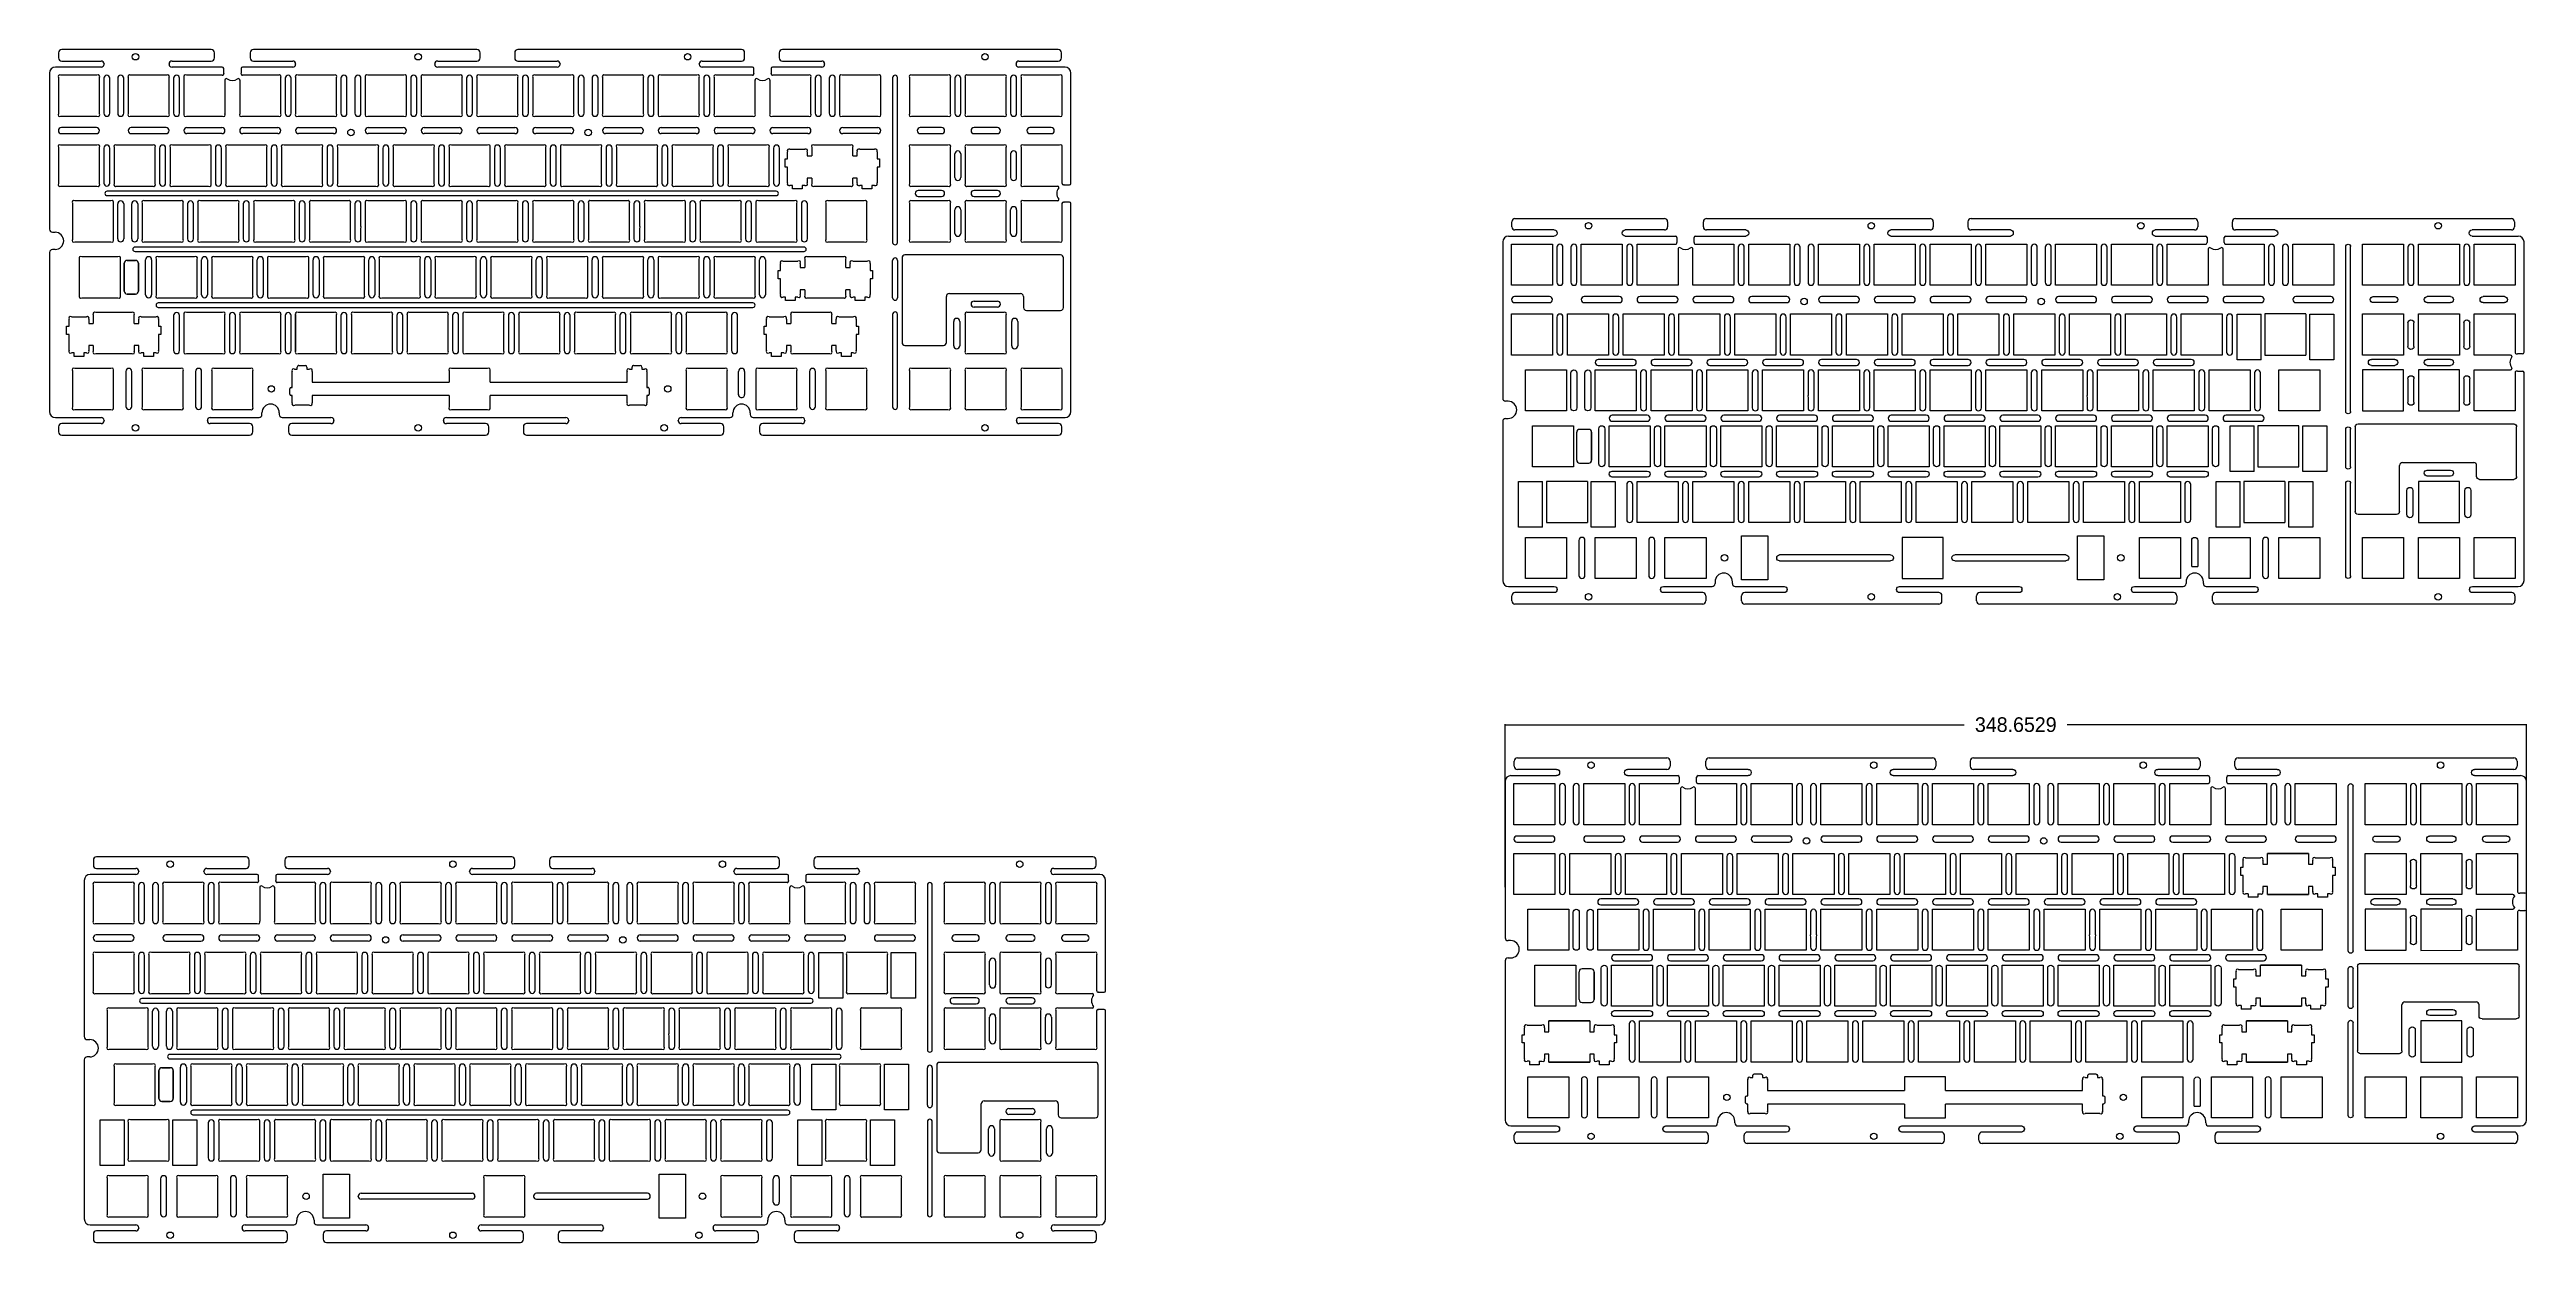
# Model space of a CAD drawing. Header units: millimetres. Extents: x 232 to 1078, y -277 to 130.
import ezdxf

# ---------------------------------------------------------------- set-up
doc = ezdxf.new("R2010")
doc.units = ezdxf.units.MM
for name, color, linetype in [('1', 7, 'Continuous'), ('11', 7, 'Continuous'), ('4', 7, 'Continuous'), ('40', 7, 'Continuous')]:
    doc.layers.add(name, color=color, linetype=linetype)
doc.dimstyles.get("Standard").update_dxf_attribs({"dimtxt": 5, "dimasz": 0.18, "dimexe": 0.18, "dimexo": 0.0625, "dimgap": 0.09, "dimtad": 0, "dimtih": 1, "dimtoh": 1, "dimdec": 4, "dimzin": 0, "dimdsep": 46, "dimtxsty": 'Standard', "dimcen": 0.09, "dimadec": 0, "dimazin": 0, "dimtfac": 1, "dimtdec": 4, "dimtofl": 0, "dimtmove": 0, "dimatfit": 3, "dimfxl": 1, "dimtolj": 1, "dimtzin": 0, "dimarcsym": 0})

msp = doc.modelspace()

# ---------------------------------------------------------------- blocks, each defined once
blk = doc.blocks.new('*D14')
at = {"color": 0, "lineweight": -2}
for p, q in [((729.02, -155.96), (729.02, -100.38)), ((729.2, -100.56), (885.75, -100.56)), ((1077.49, -100.56), (920.93, -100.56)), ((1077.67, -184.36), (1077.67, -100.38))]:
    blk.add_line(p, q, dxfattribs=at)
at = {"color": 0, "lineweight": -3}
for points in [[(729.2, -100.53), (729.2, -100.59), (729.02, -100.56)], [(1077.49, -100.53), (1077.49, -100.59), (1077.67, -100.56)]]:
    blk.add_solid(points, dxfattribs=at)
at = {"layer": 'Defpoints', "color": 0, "lineweight": -3}
for p in [(1077.67, -100.56), (729.02, -156.02, -1.95), (1077.67, -184.42, -1.95)]:
    blk.add_point(p, dxfattribs=at)
at = {"color": 0, "insert": (903.34, -100.56), "char_height": 5, "attachment_point": 5}
blk.add_mtext('\\A1;348.6529', dxfattribs=at)

# ---------------------------------------------------------------- dimensions: what is measured, and where the dimension line sits
at = {"color": 7}
dim = msp.add_linear_dim(base=(1077.66907, -100.556), p1=(729.01615, -156.01813, -1.95004), p2=(1077.66907, -184.41903, -1.95005), dimstyle='Standard', dxfattribs=at)
dim.commit()
dim.dimension.update_dxf_attribs({"geometry": '*D14', "text_midpoint": (903.34261, -100.556)})

# ---------------------------------------------------------------- linework, layer by layer
at = {"color": 0, "lineweight": -3}
for p, q in [((235.16281, 120.17751), (235.16281, 107.84084)), ((248.33114, 121.00917), (235.99447, 121.00917)), ((249.16281, 107.84084), (249.16281, 120.17751)), ((258.9748, 120.17751), (258.9748, 107.84084)), ((272.14313, 121.00917), (259.80646, 121.00917)), ((272.9748, 107.84084), (272.9748, 120.17751)), ((278.02445, 120.17751), (278.02445, 107.84084)), ((291.19279, 121.00917), (278.85611, 121.00917)), ((292.02397, 119.36706), (292.02397, 107.84156)), ((297.0741, 119.38883), (297.0741, 107.84084)), ((310.24244, 121.00917), (297.90576, 121.00917)), ((311.0741, 107.84084), (311.0741, 120.17751)), ((316.12375, 120.17751), (316.12375, 107.84084)), ((329.29209, 121.00917), (316.95542, 121.00917)), ((330.12375, 107.84084), (330.12375, 120.17751)), ((339.93597, 120.17751), (339.93597, 107.84084)), ((353.10431, 121.00917), (340.76763, 121.00917)), ((353.93597, 107.84084), (353.93597, 120.17751)), ((358.98562, 120.17751), (358.98562, 107.84084)), ((372.15396, 121.00917), (359.81728, 121.00917)), ((372.98562, 107.84084), (372.98562, 120.17751)), ((378.03527, 120.17751), (378.03527, 107.84084)), ((391.20361, 121.00917), (378.86694, 121.00917)), ((392.03527, 107.84084), (392.03527, 120.17751)), ((397.08493, 120.17751), (397.08493, 107.84084)), ((410.25326, 121.00917), (397.91659, 121.00917)), ((411.08493, 107.84084), (411.08493, 120.17751)), ((420.89699, 120.17751), (420.89699, 107.84084)), ((434.06533, 121.00917), (421.72865, 121.00917)), ((434.89699, 107.84084), (434.89699, 120.17751)), ((439.94664, 120.17751), (439.94664, 107.84084)), ((453.11498, 121.00917), (440.7783, 121.00917)), ((453.94664, 107.84084), (453.94664, 120.17751)), ((458.99629, 120.17751), (458.99629, 107.84084)), ((472.16463, 121.00917), (459.82796, 121.00917)), ((472.99629, 107.84084), (472.99629, 119.37811)), ((478.04595, 119.37801), (478.04595, 107.84084)), ((491.21428, 121.00917), (478.87761, 121.00917)), ((492.04595, 107.84084), (492.04595, 120.17751)), ((501.85801, 120.17751), (501.85801, 107.84084)), ((515.02635, 121.00917), (502.68967, 121.00917)), ((515.85801, 107.84084), (515.85801, 120.17751)), ((525.67008, 120.17751), (525.67008, 107.84084)), ((538.83841, 121.00917), (526.50174, 121.00917)), ((539.67008, 107.84084), (539.67008, 120.17751)), ((544.71973, 120.17751), (544.71973, 107.84084)), ((557.88807, 121.00917), (545.55139, 121.00917)), ((558.71973, 107.84084), (558.71973, 120.17751)), ((563.76938, 120.17751), (563.76938, 107.84084)), ((576.93772, 121.00917), (564.60104, 121.00917)), ((577.76938, 107.84084), (577.76938, 120.17751)), ((235.99447, 107.00917), (248.33114, 107.00917)), ((259.80646, 107.00917), (272.14313, 107.00917)), ((278.85611, 107.00917), (291.19279, 107.00917)), ((297.90576, 107.00917), (310.24244, 107.00917)), ((316.95542, 107.00917), (329.29209, 107.00917)), ((340.76763, 107.00917), (353.10431, 107.00917)), ((359.81728, 107.00917), (372.15396, 107.00917)), ((378.86694, 107.00917), (391.20361, 107.00917)), ((397.91659, 107.00917), (410.25326, 107.00917)), ((421.72865, 107.00917), (434.06533, 107.00917)), ((440.7783, 107.00917), (453.11498, 107.00917)), ((459.82796, 107.00917), (472.16463, 107.00917)), ((478.87761, 107.00917), (491.21428, 107.00917)), ((502.68967, 107.00917), (515.02635, 107.00917)), ((526.50174, 107.00917), (538.83841, 107.00917)), ((545.55139, 107.00917), (557.88807, 107.00917)), ((564.60104, 107.00917), (576.93772, 107.00917)), ((235.16281, 96.36565), (235.16281, 84.02897)), ((248.33114, 97.19731), (235.99447, 97.19731)), ((249.16281, 84.02897), (249.16281, 96.36565)), ((254.21238, 96.36565), (254.21238, 84.02897)), ((267.38072, 97.19731), (255.04405, 97.19731)), ((268.21238, 84.02897), (268.21238, 96.36565)), ((273.26204, 96.36565), (273.26204, 84.02897)), ((286.43037, 97.19731), (274.0937, 97.19731)), ((287.26204, 84.02897), (287.26204, 96.36565)), ((292.31169, 96.36565), (292.31169, 84.02897)), ((305.48003, 97.19731), (293.14335, 97.19731)), ((306.31169, 84.02897), (306.31169, 96.36565)), ((311.36134, 96.36565), (311.36134, 84.02897)), ((324.52968, 97.19731), (312.193, 97.19731)), ((325.36134, 84.02897), (325.36134, 96.36565)), ((330.41029, 96.36565), (330.41029, 84.02897)), ((343.57863, 97.19731), (331.24196, 97.19731)), ((344.41029, 84.02897), (344.41029, 96.36565)), ((349.45979, 96.36565), (349.45979, 84.02897)), ((362.62813, 97.19731), (350.29146, 97.19731)), ((363.45979, 84.02897), (363.45979, 96.36565)), ((368.51045, 96.36565), (368.51045, 84.02897)), ((381.67878, 97.19731), (369.34211, 97.19731)), ((382.51045, 84.02897), (382.51045, 96.36565)), ((387.5601, 96.36565), (387.5601, 84.02897)), ((400.72844, 97.19731), (388.39176, 97.19731)), ((401.5601, 84.02897), (401.5601, 96.36565)), ((406.60975, 96.36565), (406.60975, 84.02897)), ((419.77809, 97.19731), (407.44141, 97.19731)), ((420.60975, 84.02897), (420.60975, 96.36565)), ((425.6594, 96.36565), (425.6594, 84.02897)), ((438.82774, 97.19731), (426.49107, 97.19731)), ((439.6594, 84.02897), (439.6594, 96.36565)), ((444.70906, 96.36565), (444.70906, 84.02897)), ((457.87739, 97.19731), (445.54072, 97.19731)), ((458.70906, 84.02897), (458.70906, 96.36565)), ((463.75871, 96.36565), (463.75871, 84.02897)), ((476.92705, 97.19731), (464.59037, 97.19731)), ((477.75871, 84.02897), (477.75871, 96.36565)), ((492.33315, 96.36635), (492.33315, 93.49872)), ((505.50149, 97.19801), (493.16481, 97.19801)), ((506.33315, 93.49872), (506.33315, 96.36635)), ((525.67008, 96.36565), (525.67008, 84.02897)), ((538.83841, 97.19731), (526.50174, 97.19731)), ((539.67008, 84.02897), (539.67008, 96.36565)), ((544.71973, 96.35315), (544.71973, 84.01647)), ((557.88807, 97.18481), (545.55139, 97.18481)), ((558.71973, 84.01647), (558.71973, 96.35315)), ((563.76938, 96.36609), (563.76938, 84.02942)), ((576.93772, 97.19775), (564.60104, 97.19775)), ((577.76938, 84.02942), (577.76938, 96.36609)), ((492.33315, 85.89896), (492.33315, 84.02968)), ((506.33315, 84.02968), (506.33315, 85.89896)), ((235.99447, 83.19731), (248.33114, 83.19731)), ((239.92523, 77.31599), (239.92523, 64.97932)), ((253.09356, 78.14766), (240.75689, 78.14766)), ((253.92523, 64.97932), (253.92523, 77.31599)), ((255.04405, 83.19731), (267.38072, 83.19731)), ((263.73721, 77.31599), (263.73721, 64.97932)), ((276.90555, 78.14766), (264.56887, 78.14766)), ((274.0937, 83.19731), (286.43037, 83.19731)), ((277.73721, 64.97932), (277.73721, 77.31599)), ((282.78686, 77.31599), (282.78686, 64.97932)), ((295.9552, 78.14766), (283.61852, 78.14766)), ((293.14335, 83.19731), (305.48003, 83.19731)), ((296.78686, 64.97932), (296.78686, 77.31599)), ((301.83651, 77.31599), (301.83651, 64.97932)), ((315.00485, 78.14766), (302.66818, 78.14766)), ((312.193, 83.19731), (324.52968, 83.19731)), ((315.83651, 64.97932), (315.83651, 77.31599)), ((320.88617, 77.31599), (320.88617, 64.97932)), ((334.0545, 78.14766), (321.71783, 78.14766)), ((331.24196, 83.19731), (343.57863, 83.19731)), ((334.88617, 64.97932), (334.88617, 77.31599)), ((339.93597, 77.31599), (339.93597, 64.97932)), ((353.10431, 78.14766), (340.76763, 78.14766)), ((350.29146, 83.19731), (362.62813, 83.19731)), ((353.93597, 64.97932), (353.93597, 77.31599)), ((358.98562, 77.31599), (358.98562, 64.97932)), ((372.15396, 78.14766), (359.81728, 78.14766)), ((369.34211, 83.19731), (381.67878, 83.19731)), ((372.98562, 64.97932), (372.98562, 77.31599)), ((378.03527, 77.31599), (378.03527, 64.97932)), ((391.20361, 78.14766), (378.86694, 78.14766)), ((388.39176, 83.19731), (400.72844, 83.19731)), ((392.03527, 64.97932), (392.03527, 77.31599)), ((397.08493, 77.31599), (397.08493, 64.97932)), ((410.25326, 78.14766), (397.91659, 78.14766)), ((407.44141, 83.19731), (419.77809, 83.19731)), ((411.08493, 64.97932), (411.08493, 77.31599)), ((416.13458, 77.31599), (416.13458, 64.97932)), ((429.30291, 78.14766), (416.96624, 78.14766)), ((426.49107, 83.19731), (438.82774, 83.19731)), ((430.13458, 64.97932), (430.13458, 77.31599)), ((435.18423, 77.31599), (435.18423, 64.97932)), ((448.35257, 78.14766), (436.01589, 78.14766)), ((445.54072, 83.19731), (457.87739, 83.19731)), ((449.18423, 64.97932), (449.18423, 77.31599)), ((454.23388, 77.31599), (454.23388, 64.97932)), ((467.40222, 78.14766), (455.06554, 78.14766)), ((464.59037, 83.19731), (476.92705, 83.19731)), ((468.23388, 64.97932), (468.23388, 77.31599)), ((473.28353, 77.31599), (473.28353, 64.97932)), ((486.45187, 78.14766), (474.1152, 78.14766)), ((487.28353, 64.97932), (487.28353, 77.31599)), ((493.16481, 83.19801), (505.50149, 83.19801)), ((497.0956, 77.31599), (497.0956, 64.97932)), ((510.26394, 78.14766), (497.92726, 78.14766)), ((511.0956, 64.97932), (511.0956, 77.31599)), ((525.67008, 77.31599), (525.67008, 64.97932)), ((526.50174, 83.19731), (538.83841, 83.19731)), ((538.83841, 78.14766), (526.50174, 78.14766)), ((539.67008, 64.97932), (539.67008, 77.31599)), ((544.71973, 77.30349), (544.71973, 64.96682)), ((545.55139, 83.18481), (557.88807, 83.18481)), ((557.88807, 78.13516), (545.55139, 78.13516)), ((558.71973, 64.96682), (558.71973, 77.30349)), ((563.76938, 77.31599), (563.76938, 64.97932)), ((564.60104, 83.19775), (576.16965, 83.19775)), ((576.17002, 78.14766), (564.60104, 78.14766)), ((577.76938, 64.97932), (577.76938, 77.31599)), ((240.75689, 64.14766), (253.09356, 64.14766)), ((264.56887, 64.14766), (276.90555, 64.14766)), ((283.61852, 64.14766), (295.9552, 64.14766)), ((302.66818, 64.14766), (315.00485, 64.14766)), ((321.71783, 64.14766), (334.0545, 64.14766)), ((340.76763, 64.14766), (353.10431, 64.14766)), ((359.81728, 64.14766), (372.15396, 64.14766)), ((378.86694, 64.14766), (391.20361, 64.14766)), ((397.91659, 64.14766), (410.25326, 64.14766)), ((416.96624, 64.14766), (429.30291, 64.14766)), ((436.01589, 64.14766), (448.35257, 64.14766)), ((455.06554, 64.14766), (467.40222, 64.14766)), ((474.1152, 64.14766), (486.45187, 64.14766)), ((497.92726, 64.14766), (510.26394, 64.14766)), ((526.50174, 64.14766), (538.83841, 64.14766)), ((545.55139, 64.13516), (557.88807, 64.13516)), ((564.60104, 64.14766), (576.93772, 64.14766)), ((242.30572, 58.26634), (242.30572, 45.92967)), ((255.47405, 59.098), (243.13738, 59.098)), ((256.30572, 45.92967), (256.30572, 58.26634)), ((268.49962, 58.26634), (268.49962, 45.92967)), ((281.66796, 59.098), (269.33129, 59.098)), ((282.49962, 45.92967), (282.49962, 58.26634)), ((287.54928, 58.26634), (287.54928, 45.92967)), ((300.71761, 59.098), (288.38094, 59.098)), ((301.54928, 45.92967), (301.54928, 58.26634)), ((306.59893, 58.26634), (306.59893, 45.92967)), ((319.76726, 59.098), (307.43059, 59.098)), ((320.59893, 45.92967), (320.59893, 58.26634)), ((325.64883, 58.26634), (325.64883, 45.92967)), ((338.81717, 59.098), (326.48049, 59.098)), ((339.64883, 45.92967), (339.64883, 58.26634)), ((344.69838, 58.26634), (344.69838, 45.92967)), ((357.86672, 59.098), (345.53004, 59.098)), ((358.69838, 45.92967), (358.69838, 58.26634)), ((363.74803, 58.26634), (363.74803, 45.92967)), ((376.91637, 59.098), (364.5797, 59.098)), ((377.74803, 45.92967), (377.74803, 58.26634)), ((382.79769, 58.26634), (382.79769, 45.92967)), ((395.96602, 59.098), (383.62935, 59.098)), ((396.79769, 45.92967), (396.79769, 58.26634)), ((401.84734, 58.26634), (401.84734, 45.92967)), ((415.01568, 59.098), (402.679, 59.098)), ((415.84734, 45.92967), (415.84734, 58.26634)), ((420.89699, 58.26634), (420.89699, 45.92967)), ((434.06533, 59.098), (421.72865, 59.098)), ((434.89699, 45.92967), (434.89699, 58.26634)), ((439.94664, 58.26634), (439.94664, 45.92967)), ((453.11498, 59.098), (440.7783, 59.098)), ((453.94664, 45.92967), (453.94664, 58.26634)), ((458.99629, 58.26634), (458.99629, 45.92967)), ((472.16463, 59.098), (459.82796, 59.098)), ((472.99629, 45.92967), (472.99629, 58.26634)), ((489.9512, 58.26635), (489.9512, 55.39943)), ((503.11954, 59.09801), (490.78286, 59.09801)), ((503.9512, 55.39943), (503.9512, 58.26635)), ((243.13738, 45.098), (255.47405, 45.098)), ((269.33129, 45.098), (281.66796, 45.098)), ((288.38094, 45.098), (300.71761, 45.098)), ((307.43059, 45.098), (319.76726, 45.098)), ((326.48049, 45.098), (338.81717, 45.098)), ((345.53004, 45.098), (357.86672, 45.098)), ((364.5797, 45.098), (376.91637, 45.098)), ((383.62935, 45.098), (395.96602, 45.098)), ((402.679, 45.098), (415.01568, 45.098)), ((421.72865, 45.098), (434.06533, 45.098)), ((440.7783, 45.098), (453.11498, 45.098)), ((459.82796, 45.098), (472.16463, 45.098)), ((489.9512, 47.79967), (489.9512, 45.92968)), ((490.78286, 45.09801), (503.11954, 45.09801)), ((503.9512, 45.92968), (503.9512, 47.79967)), ((247.06852, 39.2166), (247.06852, 36.34978)), ((260.23686, 40.04827), (247.90018, 40.04827)), ((261.06859, 36.34978), (261.06852, 39.2166)), ((278.02445, 39.21659), (278.02445, 26.87991)), ((291.19279, 40.04825), (278.85611, 40.04825)), ((292.02445, 26.87991), (292.02445, 39.21659)), ((297.0741, 39.21659), (297.0741, 26.87991)), ((310.24244, 40.04825), (297.90576, 40.04825)), ((311.0741, 26.87991), (311.0741, 39.21659)), ((316.12375, 39.21659), (316.12375, 26.87991)), ((329.29209, 40.04825), (316.95542, 40.04825)), ((330.12375, 26.87991), (330.12375, 39.21659)), ((335.17356, 39.21659), (335.17356, 26.87991)), ((348.34189, 40.04825), (336.00522, 40.04825)), ((349.17356, 26.87991), (349.17356, 39.21659)), ((354.22321, 39.21659), (354.22321, 26.87991)), ((367.39155, 40.04825), (355.05487, 40.04825)), ((368.22321, 26.87991), (368.22321, 39.21659)), ((373.27286, 39.21659), (373.27286, 26.87991)), ((386.4412, 40.04825), (374.10452, 40.04825)), ((387.27286, 26.87991), (387.27286, 39.21659)), ((392.32251, 39.21659), (392.32251, 26.87991)), ((405.49085, 40.04825), (393.15417, 40.04825)), ((406.32251, 26.87991), (406.32251, 39.21659)), ((411.37216, 39.21659), (411.37216, 26.87991)), ((424.5405, 40.04825), (412.20383, 40.04825)), ((425.37216, 26.87991), (425.37216, 39.21659)), ((430.42182, 39.21659), (430.42182, 26.87991)), ((443.59015, 40.04825), (431.25348, 40.04825)), ((444.42182, 26.87991), (444.42182, 39.21659)), ((449.47147, 39.21659), (449.47147, 26.87991)), ((462.63981, 40.04825), (450.30313, 40.04825)), ((463.47147, 26.87991), (463.47147, 39.21659)), ((485.18879, 39.2166), (485.18879, 36.34978)), ((498.35712, 40.04827), (486.02045, 40.04827)), ((499.18879, 36.34978), (499.18879, 39.2166)), ((544.71973, 39.21659), (544.71973, 26.87991)), ((557.88807, 40.04825), (545.55139, 40.04825)), ((558.71973, 26.87991), (558.71973, 39.21659)), ((247.06852, 28.75002), (247.06852, 26.87993)), ((247.90018, 26.04827), (260.23686, 26.04827)), ((261.06862, 28.75002), (261.06852, 26.87993)), ((278.85611, 26.04825), (291.19279, 26.04825)), ((297.90576, 26.04825), (310.24244, 26.04825)), ((316.95542, 26.04825), (329.29209, 26.04825)), ((336.00522, 26.04825), (348.34189, 26.04825)), ((355.05487, 26.04825), (367.39155, 26.04825)), ((374.10452, 26.04825), (386.4412, 26.04825)), ((393.15417, 26.04825), (405.49085, 26.04825)), ((412.20383, 26.04825), (424.5405, 26.04825)), ((431.25348, 26.04825), (443.59015, 26.04825)), ((450.30313, 26.04825), (462.63981, 26.04825)), ((485.18879, 28.75002), (485.18879, 26.87993)), ((486.02045, 26.04827), (498.35712, 26.04827)), ((499.18879, 26.87993), (499.18879, 28.75002)), ((545.55139, 26.04825), (557.88807, 26.04825)), ((239.92523, 20.16699), (239.92523, 7.83031)), ((253.09356, 20.99865), (240.75689, 20.99865)), ((253.92523, 7.83031), (253.92523, 20.16699)), ((263.73721, 20.16699), (263.73721, 7.83031)), ((276.90555, 20.99865), (264.56887, 20.99865)), ((277.73721, 7.83031), (277.73721, 20.16699)), ((287.54928, 20.16699), (287.54928, 7.83031)), ((300.71761, 20.99865), (288.38094, 20.99865)), ((301.54928, 7.83031), (301.54928, 20.16699)), ((368.51043, 20.167), (368.51043, 16.29868)), ((381.67877, 20.99867), (369.34209, 20.99867)), ((382.51043, 16.29868), (382.51043, 20.167)), ((449.47147, 20.16699), (449.47147, 7.83031)), ((462.63981, 20.99865), (450.30313, 20.99865)), ((463.47147, 7.83031), (463.47147, 20.16699)), ((473.28353, 20.16699), (473.28353, 7.83031)), ((486.45187, 20.99865), (474.1152, 20.99865)), ((487.28353, 7.83031), (487.28353, 20.16699)), ((497.0956, 20.16699), (497.0956, 7.83031)), ((510.26394, 20.99865), (497.92726, 20.99865)), ((511.0956, 7.83031), (511.0956, 20.16699)), ((525.67008, 20.16699), (525.67008, 7.83031)), ((538.83841, 20.99865), (526.50174, 20.99865)), ((539.67008, 7.83031), (539.67008, 20.16699)), ((544.71973, 20.16699), (544.71973, 7.83031)), ((557.88807, 20.99865), (545.55139, 20.99865)), ((558.71973, 7.83031), (558.71973, 20.16699)), ((563.76938, 20.16699), (563.76938, 7.83031)), ((576.93772, 20.99865), (564.60104, 20.99865)), ((577.76938, 7.83031), (577.76938, 20.16699)), ((368.51043, 11.69885), (368.51043, 7.83033)), ((382.51043, 7.83033), (382.51043, 11.69885)), ((240.75689, 6.99865), (253.09356, 6.99865)), ((264.56887, 6.99865), (276.90555, 6.99865)), ((288.38094, 6.99865), (300.71761, 6.99865)), ((369.34209, 6.99867), (381.67877, 6.99867)), ((450.30313, 6.99865), (462.63981, 6.99865)), ((474.1152, 6.99865), (486.45187, 6.99865)), ((497.92726, 6.99865), (510.26394, 6.99865)), ((526.50174, 6.99865), (538.83841, 6.99865)), ((545.55139, 6.99865), (557.88807, 6.99865)), ((564.60104, 6.99865), (576.93772, 6.99865)), ((247.02241, -155.24658), (247.02241, -167.58326)), ((260.19074, -154.41492), (247.85407, -154.41492)), ((261.02241, -167.58326), (261.02241, -155.24658)), ((270.8344, -155.24658), (270.8344, -167.58326)), ((284.00273, -154.41492), (271.66606, -154.41492)), ((284.8344, -167.58326), (284.8344, -155.24658)), ((289.88405, -155.24658), (289.88405, -167.58326)), ((303.05239, -154.41492), (290.71571, -154.41492)), ((303.88357, -156.05703), (303.88357, -167.58254)), ((308.9337, -156.03526), (308.9337, -167.58326)), ((322.10204, -154.41492), (309.76536, -154.41492)), ((322.9337, -167.58326), (322.9337, -155.24658)), ((327.98335, -155.24658), (327.98335, -167.58326)), ((341.15169, -154.41492), (328.81501, -154.41492)), ((341.98335, -167.58326), (341.98335, -155.24658)), ((351.79557, -155.24658), (351.79557, -167.58326)), ((364.9639, -154.41492), (352.62723, -154.41492)), ((365.79557, -167.58326), (365.79557, -155.24658)), ((370.84522, -155.24658), (370.84522, -167.58326)), ((384.01356, -154.41492), (371.67688, -154.41492)), ((384.84522, -167.58326), (384.84522, -155.24658)), ((389.89487, -155.24658), (389.89487, -167.58326)), ((403.06321, -154.41492), (390.72653, -154.41492)), ((403.89487, -167.58326), (403.89487, -155.24658)), ((408.94452, -155.24658), (408.94452, -167.58326)), ((422.11286, -154.41492), (409.77619, -154.41492)), ((422.94452, -167.58326), (422.94452, -155.24658)), ((432.75659, -155.24658), (432.75659, -167.58326)), ((445.92493, -154.41492), (433.58825, -154.41492)), ((446.75659, -167.58326), (446.75659, -155.24658)), ((451.80624, -155.24658), (451.80624, -167.58326)), ((464.97458, -154.41492), (452.6379, -154.41492)), ((465.80624, -167.58326), (465.80624, -155.24658)), ((470.85589, -155.24658), (470.85589, -167.58326)), ((484.02423, -154.41492), (471.68756, -154.41492)), ((484.85589, -167.58326), (484.85589, -156.04598)), ((489.90555, -156.04609), (489.90555, -167.58326)), ((503.07388, -154.41492), (490.73721, -154.41492)), ((503.90555, -167.58326), (503.90555, -155.24658)), ((513.71761, -155.24658), (513.71761, -167.58326)), ((526.88595, -154.41492), (514.54927, -154.41492)), ((527.71761, -167.58326), (527.71761, -155.24658)), ((537.52968, -155.24658), (537.52968, -167.58326)), ((550.69801, -154.41492), (538.36134, -154.41492)), ((551.52968, -167.58326), (551.52968, -155.24658)), ((556.57933, -155.24658), (556.57933, -167.58326)), ((569.74767, -154.41492), (557.41099, -154.41492)), ((570.57933, -167.58326), (570.57933, -155.24658)), ((575.62898, -155.24658), (575.62898, -167.58326)), ((588.79732, -154.41492), (576.46064, -154.41492)), ((589.62898, -167.58326), (589.62898, -155.24658)), ((247.85407, -168.41492), (260.19074, -168.41492)), ((271.66606, -168.41492), (284.00273, -168.41492)), ((290.71571, -168.41492), (303.05239, -168.41492)), ((309.76536, -168.41492), (322.10204, -168.41492)), ((328.81501, -168.41492), (341.15169, -168.41492)), ((352.62723, -168.41492), (364.9639, -168.41492)), ((371.67688, -168.41492), (384.01356, -168.41492)), ((390.72653, -168.41492), (403.06321, -168.41492)), ((409.77619, -168.41492), (422.11286, -168.41492)), ((433.58825, -168.41492), (445.92493, -168.41492)), ((452.6379, -168.41492), (464.97458, -168.41492)), ((471.68756, -168.41492), (484.02423, -168.41492)), ((490.73721, -168.41492), (503.07388, -168.41492)), ((514.54927, -168.41492), (526.88595, -168.41492)), ((538.36134, -168.41492), (550.69801, -168.41492)), ((557.41099, -168.41492), (569.74767, -168.41492)), ((576.46064, -168.41492), (588.79732, -168.41492)), ((247.02241, -179.05845), (247.02241, -191.39512)), ((260.19074, -178.22679), (247.85407, -178.22679)), ((261.02241, -191.39512), (261.02241, -179.05845)), ((266.07198, -179.05845), (266.07198, -191.39512)), ((279.24032, -178.22679), (266.90365, -178.22679)), ((280.07198, -191.39512), (280.07198, -179.05845)), ((285.12163, -179.05845), (285.12163, -191.39512)), ((298.28997, -178.22679), (285.9533, -178.22679)), ((299.12163, -191.39512), (299.12163, -179.05845)), ((304.17129, -179.05845), (304.17129, -191.39512)), ((317.33962, -178.22679), (305.00295, -178.22679)), ((318.17129, -191.39512), (318.17129, -179.05845)), ((323.22094, -179.05845), (323.22094, -191.39512)), ((336.38928, -178.22679), (324.0526, -178.22679)), ((337.22094, -191.39512), (337.22094, -179.05845)), ((342.26989, -179.05845), (342.26989, -191.39512)), ((355.43823, -178.22679), (343.10155, -178.22679)), ((356.26989, -191.39512), (356.26989, -179.05845)), ((361.31939, -179.05845), (361.31939, -191.39512)), ((374.48773, -178.22679), (362.15106, -178.22679)), ((375.31939, -191.39512), (375.31939, -179.05845)), ((380.37005, -179.05845), (380.37005, -191.39512)), ((393.53838, -178.22679), (381.20171, -178.22679)), ((394.37005, -191.39512), (394.37005, -179.05845)), ((399.4197, -179.05845), (399.4197, -191.39512)), ((412.58804, -178.22679), (400.25136, -178.22679)), ((413.4197, -191.39512), (413.4197, -179.05845)), ((418.46935, -179.05845), (418.46935, -191.39512)), ((431.63769, -178.22679), (419.30101, -178.22679)), ((432.46935, -191.39512), (432.46935, -179.05845)), ((437.519, -179.05845), (437.519, -191.39512)), ((450.68734, -178.22679), (438.35066, -178.22679)), ((451.519, -191.39512), (451.519, -179.05845)), ((456.56865, -179.05845), (456.56865, -191.39512)), ((469.73699, -178.22679), (457.40032, -178.22679)), ((470.56865, -191.39512), (470.56865, -179.05845)), ((475.61831, -179.05845), (475.61831, -191.39512)), ((488.78664, -178.22679), (476.44997, -178.22679)), ((489.61831, -191.39512), (489.61831, -179.05845)), ((504.19278, -179.05845), (504.19278, -191.39512)), ((517.36112, -178.22679), (505.02445, -178.22679)), ((518.19278, -191.39512), (518.19278, -179.05845)), ((537.52968, -179.05845), (537.52968, -191.39512)), ((550.69801, -178.22679), (538.36134, -178.22679)), ((551.52968, -191.39512), (551.52968, -179.05845)), ((556.57933, -179.07095), (556.57933, -191.40762)), ((569.74767, -178.23929), (557.41099, -178.23929)), ((570.57933, -191.40762), (570.57933, -179.07095)), ((575.62898, -179.058), (575.62898, -191.39468)), ((588.79732, -178.22634), (576.46064, -178.22634)), ((589.62898, -191.39468), (589.62898, -179.058)), ((247.85407, -192.22679), (260.19074, -192.22679)), ((266.90365, -192.22679), (279.24032, -192.22679)), ((285.9533, -192.22679), (298.28997, -192.22679)), ((305.00295, -192.22679), (317.33962, -192.22679)), ((324.0526, -192.22679), (336.38928, -192.22679)), ((343.10155, -192.22679), (355.43823, -192.22679)), ((362.15106, -192.22679), (374.48773, -192.22679)), ((381.20171, -192.22679), (393.53838, -192.22679)), ((400.25136, -192.22679), (412.58804, -192.22679)), ((419.30101, -192.22679), (431.63769, -192.22679)), ((438.35066, -192.22679), (450.68734, -192.22679)), ((457.40032, -192.22679), (469.73699, -192.22679)), ((476.44997, -192.22679), (488.78664, -192.22679)), ((505.02445, -192.22679), (517.36112, -192.22679)), ((538.36134, -192.22679), (550.69801, -192.22679)), ((557.41099, -192.23929), (569.74767, -192.23929)), ((576.46064, -192.22634), (588.02925, -192.22634)), ((251.78482, -198.1081), (251.78482, -210.44478)), ((264.95316, -197.27644), (252.61649, -197.27644)), ((265.78482, -210.44478), (265.78482, -198.1081)), ((275.59681, -198.1081), (275.59681, -210.44478)), ((288.76515, -197.27644), (276.42847, -197.27644)), ((289.59681, -210.44478), (289.59681, -198.1081)), ((294.64646, -198.1081), (294.64646, -210.44478)), ((307.8148, -197.27644), (295.47812, -197.27644)), ((308.64646, -210.44478), (308.64646, -198.1081)), ((313.69611, -198.1081), (313.69611, -210.44478)), ((326.86445, -197.27644), (314.52778, -197.27644)), ((327.69611, -210.44478), (327.69611, -198.1081)), ((332.74577, -198.1081), (332.74577, -210.44478)), ((345.9141, -197.27644), (333.57743, -197.27644)), ((346.74577, -210.44478), (346.74577, -198.1081)), ((351.79557, -198.1081), (351.79557, -210.44478)), ((364.9639, -197.27644), (352.62723, -197.27644)), ((365.79557, -210.44478), (365.79557, -198.1081)), ((370.84522, -198.1081), (370.84522, -210.44478)), ((384.01356, -197.27644), (371.67688, -197.27644)), ((384.84522, -210.44478), (384.84522, -198.1081)), ((389.89487, -198.1081), (389.89487, -210.44478)), ((403.06321, -197.27644), (390.72653, -197.27644)), ((403.89487, -210.44478), (403.89487, -198.1081)), ((408.94452, -198.1081), (408.94452, -210.44478)), ((422.11286, -197.27644), (409.77619, -197.27644)), ((422.94452, -210.44478), (422.94452, -198.1081)), ((427.99418, -198.1081), (427.99418, -210.44478)), ((441.16251, -197.27644), (428.82584, -197.27644)), ((441.99418, -210.44478), (441.99418, -198.1081)), ((447.04383, -198.1081), (447.04383, -210.44478)), ((460.21217, -197.27644), (447.87549, -197.27644)), ((461.04383, -210.44478), (461.04383, -198.1081)), ((466.09348, -198.1081), (466.09348, -210.44478)), ((479.26182, -197.27644), (466.92514, -197.27644)), ((480.09348, -210.44478), (480.09348, -198.1081)), ((485.14313, -198.1081), (485.14313, -210.44478)), ((498.31147, -197.27644), (485.97479, -197.27644)), ((499.14313, -210.44478), (499.14313, -198.1081)), ((508.9552, -198.1081), (508.9552, -210.44478)), ((522.12353, -197.27644), (509.78686, -197.27644)), ((522.9552, -210.44478), (522.9552, -198.1081)), ((537.52968, -198.1081), (537.52968, -210.44478)), ((550.69801, -197.27644), (538.36134, -197.27644)), ((551.52968, -210.44478), (551.52968, -198.1081)), ((556.57933, -198.1206), (556.57933, -210.45727)), ((569.74767, -197.28894), (557.41099, -197.28894)), ((570.57933, -210.45727), (570.57933, -198.1206)), ((575.62898, -198.1081), (575.62898, -210.44478)), ((588.02962, -197.27644), (576.46064, -197.27644)), ((589.62898, -210.44478), (589.62898, -198.1081)), ((252.61649, -211.27644), (264.95316, -211.27644)), ((276.42847, -211.27644), (288.76515, -211.27644)), ((295.47812, -211.27644), (307.8148, -211.27644)), ((314.52778, -211.27644), (326.86445, -211.27644)), ((333.57743, -211.27644), (345.9141, -211.27644)), ((352.62723, -211.27644), (364.9639, -211.27644)), ((371.67688, -211.27644), (384.01356, -211.27644)), ((390.72653, -211.27644), (403.06321, -211.27644)), ((409.77619, -211.27644), (422.11286, -211.27644)), ((428.82584, -211.27644), (441.16251, -211.27644)), ((447.87549, -211.27644), (460.21217, -211.27644)), ((466.92514, -211.27644), (479.26182, -211.27644)), ((485.97479, -211.27644), (498.31147, -211.27644)), ((509.78686, -211.27644), (522.12353, -211.27644)), ((538.36134, -211.27644), (550.69801, -211.27644)), ((557.41099, -211.28894), (569.74767, -211.28894)), ((576.46064, -211.27644), (588.79732, -211.27644)), ((254.16532, -217.15775), (254.16532, -229.49443)), ((267.33365, -216.32609), (254.99698, -216.32609)), ((268.16532, -229.49443), (268.16532, -217.15775)), ((280.35922, -217.15775), (280.35922, -229.49443)), ((293.52756, -216.32609), (281.19088, -216.32609)), ((294.35922, -229.49443), (294.35922, -217.15775)), ((299.40887, -217.15775), (299.40887, -229.49443)), ((312.57721, -216.32609), (300.24054, -216.32609)), ((313.40887, -229.49443), (313.40887, -217.15775)), ((318.45853, -217.15775), (318.45853, -229.49443)), ((331.62686, -216.32609), (319.29019, -216.32609)), ((332.45853, -229.49443), (332.45853, -217.15775)), ((337.50843, -217.15775), (337.50843, -229.49443)), ((350.67677, -216.32609), (338.34009, -216.32609)), ((351.50843, -229.49443), (351.50843, -217.15775)), ((356.55798, -217.15775), (356.55798, -229.49443)), ((369.72632, -216.32609), (357.38964, -216.32609)), ((370.55798, -229.49443), (370.55798, -217.15775)), ((375.60763, -217.15775), (375.60763, -229.49443)), ((388.77597, -216.32609), (376.4393, -216.32609)), ((389.60763, -229.49443), (389.60763, -217.15775)), ((394.65728, -217.15775), (394.65728, -229.49443)), ((407.82562, -216.32609), (395.48895, -216.32609)), ((408.65728, -229.49443), (408.65728, -217.15775)), ((413.70694, -217.15775), (413.70694, -229.49443)), ((426.87527, -216.32609), (414.5386, -216.32609)), ((427.70694, -229.49443), (427.70694, -217.15775)), ((432.75659, -217.15775), (432.75659, -229.49443)), ((445.92493, -216.32609), (433.58825, -216.32609)), ((446.75659, -229.49443), (446.75659, -217.15775)), ((451.80624, -217.15775), (451.80624, -229.49443)), ((464.97458, -216.32609), (452.6379, -216.32609)), ((465.80624, -229.49443), (465.80624, -217.15775)), ((470.85589, -217.15775), (470.85589, -229.49443)), ((484.02423, -216.32609), (471.68756, -216.32609)), ((484.85589, -229.49443), (484.85589, -217.15775)), ((501.81083, -217.15775), (501.81083, -229.49443)), ((514.97917, -216.32609), (502.64249, -216.32609)), ((515.81083, -229.49443), (515.81083, -217.15775)), ((254.99698, -230.32609), (267.33365, -230.32609)), ((258.92782, -236.2075), (258.92782, -248.54418)), ((272.09616, -235.37584), (259.75949, -235.37584)), ((272.92782, -248.54418), (272.92782, -236.2075)), ((281.19088, -230.32609), (293.52756, -230.32609)), ((289.88405, -236.2075), (289.88405, -248.54418)), ((303.05239, -235.37584), (290.71571, -235.37584)), ((300.24054, -230.32609), (312.57721, -230.32609)), ((303.88405, -248.54418), (303.88405, -236.2075)), ((308.9337, -236.2075), (308.9337, -248.54418)), ((322.10204, -235.37584), (309.76536, -235.37584)), ((319.29019, -230.32609), (331.62686, -230.32609)), ((322.9337, -248.54418), (322.9337, -236.2075)), ((327.98335, -236.2075), (327.98335, -248.54418)), ((341.15169, -235.37584), (328.81501, -235.37584)), ((338.34009, -230.32609), (350.67677, -230.32609)), ((341.98335, -248.54418), (341.98335, -236.2075)), ((347.03315, -236.2075), (347.03315, -248.54418)), ((360.20149, -235.37584), (347.86482, -235.37584)), ((357.38964, -230.32609), (369.72632, -230.32609)), ((361.03315, -248.54418), (361.03315, -236.2075)), ((366.08281, -236.2075), (366.08281, -248.54418)), ((379.25114, -235.37584), (366.91447, -235.37584)), ((376.4393, -230.32609), (388.77597, -230.32609)), ((380.08281, -248.54418), (380.08281, -236.2075)), ((385.13246, -236.2075), (385.13246, -248.54418)), ((398.3008, -235.37584), (385.96412, -235.37584)), ((395.48895, -230.32609), (407.82562, -230.32609)), ((399.13246, -248.54418), (399.13246, -236.2075)), ((404.18211, -236.2075), (404.18211, -248.54418)), ((417.35045, -235.37584), (405.01377, -235.37584)), ((414.5386, -230.32609), (426.87527, -230.32609)), ((418.18211, -248.54418), (418.18211, -236.2075)), ((423.23176, -236.2075), (423.23176, -248.54418)), ((436.4001, -235.37584), (424.06343, -235.37584)), ((433.58825, -230.32609), (445.92493, -230.32609)), ((437.23176, -248.54418), (437.23176, -236.2075)), ((442.28141, -236.2075), (442.28141, -248.54418)), ((455.44975, -235.37584), (443.11308, -235.37584)), ((452.6379, -230.32609), (464.97458, -230.32609)), ((456.28141, -248.54418), (456.28141, -236.2075)), ((461.33107, -236.2075), (461.33107, -248.54418)), ((474.4994, -235.37584), (462.16273, -235.37584)), ((471.68756, -230.32609), (484.02423, -230.32609)), ((475.33107, -248.54418), (475.33107, -236.2075)), ((497.04841, -236.2075), (497.04841, -248.54418)), ((510.21675, -235.37584), (497.88008, -235.37584)), ((502.64249, -230.32609), (514.97917, -230.32609)), ((511.04841, -248.54418), (511.04841, -236.2075)), ((556.57933, -236.2075), (556.57933, -248.54418)), ((569.74767, -235.37584), (557.41099, -235.37584)), ((570.57933, -248.54418), (570.57933, -236.2075)), ((259.75949, -249.37584), (272.09616, -249.37584)), ((290.71571, -249.37584), (303.05239, -249.37584)), ((309.76536, -249.37584), (322.10204, -249.37584)), ((328.81501, -249.37584), (341.15169, -249.37584)), ((347.86482, -249.37584), (360.20149, -249.37584)), ((366.91447, -249.37584), (379.25114, -249.37584)), ((385.96412, -249.37584), (398.3008, -249.37584)), ((405.01377, -249.37584), (417.35045, -249.37584)), ((424.06343, -249.37584), (436.4001, -249.37584)), ((443.11308, -249.37584), (455.44975, -249.37584)), ((462.16273, -249.37584), (474.4994, -249.37584)), ((497.88008, -249.37584), (510.21675, -249.37584)), ((557.41099, -249.37584), (569.74767, -249.37584)), ((251.78482, -255.25711), (251.78482, -267.59378)), ((264.95316, -254.42544), (252.61649, -254.42544)), ((265.78482, -267.59378), (265.78482, -255.25711)), ((275.59681, -255.25711), (275.59681, -267.59378)), ((288.76515, -254.42544), (276.42847, -254.42544)), ((289.59681, -267.59378), (289.59681, -255.25711)), ((299.40887, -255.25711), (299.40887, -267.59378)), ((312.57721, -254.42544), (300.24054, -254.42544)), ((313.40887, -267.59378), (313.40887, -255.25711)), ((380.37005, -255.25711), (380.37005, -267.59378)), ((393.53838, -254.42544), (381.20171, -254.42544)), ((394.37005, -267.59378), (394.37005, -255.25711)), ((461.33107, -255.25711), (461.33107, -267.59378)), ((474.4994, -254.42544), (462.16273, -254.42544)), ((475.33107, -267.59378), (475.33107, -255.25711)), ((485.14313, -255.25711), (485.14313, -267.59378)), ((498.31147, -254.42544), (485.97479, -254.42544)), ((499.14313, -267.59378), (499.14313, -255.25711)), ((508.9552, -255.25711), (508.9552, -267.59378)), ((522.12353, -254.42544), (509.78686, -254.42544)), ((522.9552, -267.59378), (522.9552, -255.25711)), ((537.52968, -255.25711), (537.52968, -267.59378)), ((550.69801, -254.42544), (538.36134, -254.42544)), ((551.52968, -267.59378), (551.52968, -255.25711)), ((556.57933, -255.25711), (556.57933, -267.59378)), ((569.74767, -254.42544), (557.41099, -254.42544)), ((570.57933, -267.59378), (570.57933, -255.25711)), ((575.62898, -255.25711), (575.62898, -267.59378)), ((588.79732, -254.42544), (576.46064, -254.42544)), ((589.62898, -267.59378), (589.62898, -255.25711)), ((252.61649, -268.42544), (264.95316, -268.42544)), ((276.42847, -268.42544), (288.76515, -268.42544)), ((300.24054, -268.42544), (312.57721, -268.42544)), ((381.20171, -268.42544), (393.53838, -268.42544)), ((462.16273, -268.42544), (474.4994, -268.42544)), ((485.97479, -268.42544), (498.31147, -268.42544)), ((509.78686, -268.42544), (522.12353, -268.42544)), ((538.36134, -268.42544), (550.69801, -268.42544)), ((557.41099, -268.42544), (569.74767, -268.42544)), ((576.46064, -268.42544), (588.79732, -268.42544))]:
    msp.add_line(p, q, dxfattribs=at)
at = {"color": 0}
for p, q in [((980.11521, -149.17364, -1.95004), (980.94071, -149.17364, -1.95004)), ((982.66461, -158.24394, -1.95004), (982.66461, -159.44284, -1.95004)), ((985.96501, -158.24394, -1.95004), (986.85865, -158.24394, -1.95004)), ((977.73321, -187.27364, -1.95004), (978.55871, -187.27364, -1.95004)), ((980.28261, -196.34394, -1.95004), (980.28261, -197.54284, -1.95004)), ((983.58301, -196.34394, -1.95004), (984.47665, -196.34394, -1.95004)), ((734.84636, -206.32364, -1.95004), (735.67186, -206.32364, -1.95004)), ((972.97071, -206.32364, -1.95004), (973.79621, -206.32364, -1.95004)), ((737.39576, -215.39394, -1.95004), (737.39576, -216.59284, -1.95004)), ((740.69616, -215.39394, -1.95004), (741.5898, -215.39394, -1.95004)), ((975.52011, -215.39394, -1.95004), (975.52011, -216.59284, -1.95004)), ((978.82051, -215.39394, -1.95004), (979.71415, -215.39394, -1.95004)), ((818.61427, -225.3751, -1.95004), (865.39107, -225.3751, -1.95004)), ((865.39107, -220.67444, -1.95005), (865.39107, -225.3751, -1.95005)), ((879.39007, -220.67444, -1.95005), (865.39107, -220.67444, -1.95005)), ((879.39007, -225.3751, -1.95005), (879.39007, -220.67444, -1.95005)), ((879.39007, -225.3751, -1.95004), (926.16576, -225.3751, -1.95004)), ((865.39107, -229.97502, -1.95004), (818.61427, -229.97502, -1.95004)), ((865.39107, -229.97502, -1.95004), (865.39107, -234.67529, -1.95005)), ((865.39107, -234.67529, -1.95005), (879.39007, -234.67529, -1.95005)), ((879.39007, -234.67529, -1.95005), (879.39007, -229.97502, -1.95004)), ((926.16576, -229.97502, -1.95004), (879.39007, -229.97502, -1.95004))]:
    msp.add_line(p, q, dxfattribs=at)
at = {"color": 0, "lineweight": -3}
for centre, radius, start, end in [((235.66281, 120.50917), 0.6, 56.44269024, 213.55730976), ((248.66281, 120.50917), 0.6, 326.44269024, 123.55730976), ((259.4748, 120.50917), 0.6, 56.44269024, 213.55730976), ((272.4748, 120.50917), 0.6, 326.44269024, 123.55730976), ((278.52445, 120.50917), 0.6, 56.44269024, 213.55730976), ((310.5741, 120.50917), 0.6, 326.44269024, 123.55730976), ((316.62375, 120.50917), 0.6, 56.44269024, 213.55730976), ((329.62375, 120.50917), 0.6, 326.44269024, 123.55730976), ((340.43597, 120.50917), 0.6, 56.44269024, 213.55730976), ((353.43597, 120.50917), 0.6, 326.44269024, 123.55730976), ((359.48562, 120.50917), 0.6, 56.44269024, 213.55730976), ((372.48562, 120.50917), 0.6, 326.44269024, 123.55730976), ((378.53527, 120.50917), 0.6, 56.44269024, 213.55730976), ((391.53527, 120.50917), 0.6, 326.44269024, 123.55730976), ((397.58493, 120.50917), 0.6, 56.44269024, 213.55730976), ((410.58493, 120.50917), 0.6, 326.44269024, 123.55730976), ((421.39699, 120.50917), 0.6, 56.44269024, 213.55730976), ((434.39699, 120.50917), 0.6, 326.44269024, 123.55730976), ((440.44664, 120.50917), 0.6, 56.44269024, 213.55730976), ((453.44664, 120.50917), 0.6, 326.44269024, 123.55730976), ((459.49629, 120.50917), 0.6, 56.44269024, 213.55730976), ((491.54595, 120.50917), 0.6, 326.44269024, 123.55730976), ((502.35801, 120.50917), 0.6, 56.44269024, 213.55730976), ((515.35801, 120.50917), 0.6, 326.44269024, 123.55730976), ((526.17008, 120.50917), 0.6, 56.44269024, 213.55730976), ((539.17008, 120.50917), 0.6, 326.44269024, 123.55730976), ((545.21973, 120.50917), 0.6, 56.44269024, 213.55730976), ((558.21973, 120.50917), 0.6, 326.44269024, 123.55730976), ((564.26938, 120.50917), 0.6, 56.44269024, 213.55730976), ((577.26938, 120.50917), 0.6, 326.44269024, 123.55730976), ((235.66281, 107.50917), 0.6, 146.44269024, 303.55730976), ((248.66281, 107.50917), 0.6, 236.44269024, 33.55730976), ((259.4748, 107.50917), 0.6, 146.44269024, 303.55730976), ((272.4748, 107.50917), 0.6, 236.44269024, 33.55730976), ((278.52445, 107.50917), 0.6, 146.44269024, 303.55730976), ((291.52445, 107.50917), 0.6, 236.44269024, 33.55730976), ((297.5741, 107.50917), 0.6, 146.44269024, 303.55730976), ((310.5741, 107.50917), 0.6, 236.44269024, 33.55730976), ((316.62375, 107.50917), 0.6, 146.44269024, 303.55730976), ((329.62375, 107.50917), 0.6, 236.44269024, 33.55730976), ((340.43597, 107.50917), 0.6, 146.44269024, 303.55730976), ((353.43597, 107.50917), 0.6, 236.44269024, 33.55730976), ((359.48562, 107.50917), 0.6, 146.44269024, 303.55730976), ((372.48562, 107.50917), 0.6, 236.44269024, 33.55730976), ((378.53527, 107.50917), 0.6, 146.44269024, 303.55730976), ((391.53527, 107.50917), 0.6, 236.44269024, 33.55730976), ((397.58493, 107.50917), 0.6, 146.44269024, 303.55730976), ((410.58493, 107.50917), 0.6, 236.44269024, 33.55730976), ((421.39699, 107.50917), 0.6, 146.44269024, 303.55730976), ((434.39699, 107.50917), 0.6, 236.44269024, 33.55730976), ((440.44664, 107.50917), 0.6, 146.44269024, 303.55730976), ((453.44664, 107.50917), 0.6, 236.44269024, 33.55730976), ((459.49629, 107.50917), 0.6, 146.44269024, 303.55730976), ((472.49629, 107.50917), 0.6, 236.44269024, 33.55730976), ((478.54595, 107.50917), 0.6, 146.44269024, 303.55730976), ((491.54595, 107.50917), 0.6, 236.44269024, 33.55730976), ((502.35801, 107.50917), 0.6, 146.44269024, 303.55730976), ((515.35801, 107.50917), 0.6, 236.44269024, 33.55730976), ((526.17008, 107.50917), 0.6, 146.44269024, 303.55730976), ((539.17008, 107.50917), 0.6, 236.44269024, 33.55730976), ((545.21973, 107.50917), 0.6, 146.44269024, 303.55730976), ((558.21973, 107.50917), 0.6, 236.44269024, 33.55730976), ((564.26938, 107.50917), 0.6, 146.44269024, 303.55730976), ((577.26938, 107.50917), 0.6, 236.44269024, 33.55730976), ((235.66281, 96.69731), 0.6, 56.44269024, 213.55730976), ((248.66281, 96.69731), 0.6, 326.44269024, 123.55730976), ((254.71238, 96.69731), 0.6, 56.44269024, 213.55730976), ((267.71238, 96.69731), 0.6, 326.44269024, 123.55730976), ((273.76204, 96.69731), 0.6, 56.44269024, 213.55730976), ((286.76204, 96.69731), 0.6, 326.44269024, 123.55730976), ((292.81169, 96.69731), 0.6, 56.44269024, 213.55730976), ((305.81169, 96.69731), 0.6, 326.44269024, 123.55730976), ((311.86134, 96.69731), 0.6, 56.44269024, 213.55730976), ((324.86134, 96.69731), 0.6, 326.44269024, 123.55730976), ((330.91029, 96.69731), 0.6, 56.44269024, 213.55730976), ((343.91029, 96.69731), 0.6, 326.44269024, 123.55730976), ((349.95979, 96.69731), 0.6, 56.44269024, 213.55730976), ((362.95979, 96.69731), 0.6, 326.44269024, 123.55730976), ((369.01045, 96.69731), 0.6, 56.44269024, 213.55730976), ((382.01045, 96.69731), 0.6, 326.44269024, 123.55730976), ((388.0601, 96.69731), 0.6, 56.44269024, 213.55730976), ((401.0601, 96.69731), 0.6, 326.44269024, 123.55730976), ((407.10975, 96.69731), 0.6, 56.44269024, 213.55730976), ((420.10975, 96.69731), 0.6, 326.44269024, 123.55730976), ((426.1594, 96.69731), 0.6, 56.44269024, 213.55730976), ((439.1594, 96.69731), 0.6, 326.44269024, 123.55730976), ((445.20906, 96.69731), 0.6, 56.44269024, 213.55730976), ((458.20906, 96.69731), 0.6, 326.44269024, 123.55730976), ((464.25871, 96.69731), 0.6, 56.44269024, 213.55730976), ((477.25871, 96.69731), 0.6, 326.44269024, 123.55730976), ((492.83315, 96.69801), 0.6, 56.44269024, 213.55730976), ((505.83315, 96.69801), 0.6, 326.44269024, 123.55730976), ((526.17008, 96.69731), 0.6, 56.44269024, 213.55730976), ((539.17008, 96.69731), 0.6, 326.44269024, 123.55730976), ((545.21973, 96.68481), 0.6, 56.44269024, 213.55730976), ((558.21973, 96.68481), 0.6, 326.44269024, 123.55730976), ((564.26938, 96.69775), 0.6, 56.44269024, 213.55730976), ((577.26938, 96.69775), 0.6, 326.44269024, 123.55730976), ((235.66281, 83.69731), 0.6, 146.44269024, 303.55730976), ((240.42523, 77.64766), 0.6, 56.44269024, 213.55730976), ((248.66281, 83.69731), 0.6, 236.44269024, 33.55730976), ((253.42523, 77.64766), 0.6, 326.44269024, 123.55730976), ((254.71238, 83.69731), 0.6, 146.44269024, 303.55730976), ((264.23721, 77.64766), 0.6, 56.44269024, 213.55730976), ((267.71238, 83.69731), 0.6, 236.44269024, 33.55730976), ((273.76204, 83.69731), 0.6, 146.44269024, 303.55730976), ((277.23721, 77.64766), 0.6, 326.44269024, 123.55730976), ((283.28686, 77.64766), 0.6, 56.44269024, 213.55730976), ((286.76204, 83.69731), 0.6, 236.44269024, 33.55730976), ((292.81169, 83.69731), 0.6, 146.44269024, 303.55730976), ((296.28686, 77.64766), 0.6, 326.44269024, 123.55730976), ((302.33651, 77.64766), 0.6, 56.44269024, 213.55730976), ((305.81169, 83.69731), 0.6, 236.44269024, 33.55730976), ((311.86134, 83.69731), 0.6, 146.44269024, 303.55730976), ((315.33651, 77.64766), 0.6, 326.44269024, 123.55730976), ((321.38617, 77.64766), 0.6, 56.44269024, 213.55730976), ((324.86134, 83.69731), 0.6, 236.44269024, 33.55730976), ((330.91029, 83.69731), 0.6, 146.44269024, 303.55730976), ((334.38617, 77.64766), 0.6, 326.44269024, 123.55730976), ((340.43597, 77.64766), 0.6, 56.44269024, 213.55730976), ((343.91029, 83.69731), 0.6, 236.44269024, 33.55730976), ((349.95979, 83.69731), 0.6, 146.44269024, 303.55730976), ((353.43597, 77.64766), 0.6, 326.44269024, 123.55730976), ((359.48562, 77.64766), 0.6, 56.44269024, 213.55730976), ((362.95979, 83.69731), 0.6, 236.44269024, 33.55730976), ((369.01045, 83.69731), 0.6, 146.44269024, 303.55730976), ((372.48562, 77.64766), 0.6, 326.44269024, 123.55730976), ((378.53527, 77.64766), 0.6, 56.44269024, 213.55730976), ((382.01045, 83.69731), 0.6, 236.44269024, 33.55730976), ((388.0601, 83.69731), 0.6, 146.44269024, 303.55730976), ((391.53527, 77.64766), 0.6, 326.44269024, 123.55730976), ((397.58493, 77.64766), 0.6, 56.44269024, 213.55730976), ((401.0601, 83.69731), 0.6, 236.44269024, 33.55730976), ((407.10975, 83.69731), 0.6, 146.44269024, 303.55730976), ((410.58493, 77.64766), 0.6, 326.44269024, 123.55730976), ((416.63458, 77.64766), 0.6, 56.44269024, 213.55730976), ((420.10975, 83.69731), 0.6, 236.44269024, 33.55730976), ((426.1594, 83.69731), 0.6, 146.44269024, 303.55730976), ((429.63458, 77.64766), 0.6, 326.44269024, 123.55730976), ((435.68423, 77.64766), 0.6, 56.44269024, 213.55730976), ((439.1594, 83.69731), 0.6, 236.44269024, 33.55730976), ((445.20906, 83.69731), 0.6, 146.44269024, 303.55730976), ((448.68423, 77.64766), 0.6, 326.44269024, 123.55730976), ((454.73388, 77.64766), 0.6, 56.44269024, 213.55730976), ((458.20906, 83.69731), 0.6, 236.44269024, 33.55730976), ((464.25871, 83.69731), 0.6, 146.44269024, 303.55730976), ((467.73388, 77.64766), 0.6, 326.44269024, 123.55730976), ((473.78353, 77.64766), 0.6, 56.44269024, 213.55730976), ((477.25871, 83.69731), 0.6, 236.44269024, 33.55730976), ((486.78353, 77.64766), 0.6, 326.44269024, 123.55730976), ((492.83315, 83.69801), 0.6, 146.44269024, 303.55730976), ((497.5956, 77.64766), 0.6, 56.44269024, 213.55730976), ((505.83315, 83.69801), 0.6, 236.44269024, 33.55730976), ((510.5956, 77.64766), 0.6, 326.44269024, 123.55730976), ((526.17008, 83.69731), 0.6, 146.44269024, 303.55730976), ((526.17008, 77.64766), 0.6, 56.44269024, 213.55730976), ((539.17008, 83.69731), 0.6, 236.44269024, 33.55730976), ((539.17008, 77.64766), 0.6, 326.44269024, 123.55730976), ((545.21973, 83.68481), 0.6, 146.44269024, 303.55730976), ((545.21973, 77.63516), 0.6, 56.44269024, 213.55730976), ((558.21973, 83.68481), 0.6, 236.44269024, 33.55730976), ((558.21973, 77.63516), 0.6, 326.44269024, 123.55730976), ((564.26938, 83.69775), 0.6, 146.44269024, 303.55730976), ((564.26938, 77.64766), 0.6, 56.44269024, 213.55730976), ((240.42523, 64.64766), 0.6, 146.44269024, 303.55730976), ((242.80572, 58.598), 0.6, 56.44269024, 213.55730976), ((253.42523, 64.64766), 0.6, 236.44269024, 33.55730976), ((255.80572, 58.598), 0.6, 326.44269024, 123.55730976), ((264.23721, 64.64766), 0.6, 146.44269024, 303.55730976), ((268.99962, 58.598), 0.6, 56.44269024, 213.55730976), ((277.23721, 64.64766), 0.6, 236.44269024, 33.55730976), ((281.99962, 58.598), 0.6, 326.44269024, 123.55730976), ((283.28686, 64.64766), 0.6, 146.44269024, 303.55730976), ((288.04928, 58.598), 0.6, 56.44269024, 213.55730976), ((296.28686, 64.64766), 0.6, 236.44269024, 33.55730976), ((301.04928, 58.598), 0.6, 326.44269024, 123.55730976), ((302.33651, 64.64766), 0.6, 146.44269024, 303.55730976), ((307.09893, 58.598), 0.6, 56.44269024, 213.55730976), ((315.33651, 64.64766), 0.6, 236.44269024, 33.55730976), ((320.09893, 58.598), 0.6, 326.44269024, 123.55730976), ((321.38617, 64.64766), 0.6, 146.44269024, 303.55730976), ((326.14883, 58.598), 0.6, 56.44269024, 213.55730976), ((334.38617, 64.64766), 0.6, 236.44269024, 33.55730976), ((339.14883, 58.598), 0.6, 326.44269024, 123.55730976), ((340.43597, 64.64766), 0.6, 146.44269024, 303.55730976), ((345.19838, 58.598), 0.6, 56.44269024, 213.55730976), ((353.43597, 64.64766), 0.6, 236.44269024, 33.55730976), ((358.19838, 58.598), 0.6, 326.44269024, 123.55730976), ((359.48562, 64.64766), 0.6, 146.44269024, 303.55730976), ((364.24803, 58.598), 0.6, 56.44269024, 213.55730976), ((372.48562, 64.64766), 0.6, 236.44269024, 33.55730976), ((377.24803, 58.598), 0.6, 326.44269024, 123.55730976), ((378.53527, 64.64766), 0.6, 146.44269024, 303.55730976), ((383.29769, 58.598), 0.6, 56.44269024, 213.55730976), ((391.53527, 64.64766), 0.6, 236.44269024, 33.55730976), ((396.29769, 58.598), 0.6, 326.44269024, 123.55730976), ((397.58493, 64.64766), 0.6, 146.44269024, 303.55730976), ((402.34734, 58.598), 0.6, 56.44269024, 213.55730976), ((410.58493, 64.64766), 0.6, 236.44269024, 33.55730976), ((415.34734, 58.598), 0.6, 326.44269024, 123.55730976), ((416.63458, 64.64766), 0.6, 146.44269024, 303.55730976), ((421.39699, 58.598), 0.6, 56.44269024, 213.55730976), ((429.63458, 64.64766), 0.6, 236.44269024, 33.55730976), ((434.39699, 58.598), 0.6, 326.44269024, 123.55730976), ((435.68423, 64.64766), 0.6, 146.44269024, 303.55730976), ((440.44664, 58.598), 0.6, 56.44269024, 213.55730976), ((448.68423, 64.64766), 0.6, 236.44269024, 33.55730976), ((453.44664, 58.598), 0.6, 326.44269024, 123.55730976), ((454.73388, 64.64766), 0.6, 146.44269024, 303.55730976), ((459.49629, 58.598), 0.6, 56.44269024, 213.55730976), ((467.73388, 64.64766), 0.6, 236.44269024, 33.55730976), ((472.49629, 58.598), 0.6, 326.44269024, 123.55730976), ((473.78353, 64.64766), 0.6, 146.44269024, 303.55730976), ((486.78353, 64.64766), 0.6, 236.44269024, 33.55730976), ((490.4512, 58.59801), 0.6, 56.44269024, 213.55730976), ((497.5956, 64.64766), 0.6, 146.44269024, 303.55730976), ((503.4512, 58.59801), 0.6, 326.44269024, 123.55730976), ((510.5956, 64.64766), 0.6, 236.44269024, 33.55730976), ((526.17008, 64.64766), 0.6, 146.44269024, 303.55730976), ((539.17008, 64.64766), 0.6, 236.44269024, 33.55730976), ((545.21973, 64.63516), 0.6, 146.44269024, 303.55730976), ((558.21973, 64.63516), 0.6, 236.44269024, 33.55730976), ((564.26938, 64.64766), 0.6, 146.44269024, 303.55730976), ((577.26938, 64.64766), 0.6, 236.44269024, 33.55730976), ((242.80572, 45.598), 0.6, 146.44269024, 303.55730976), ((255.80572, 45.598), 0.6, 236.44269024, 33.55730976), ((268.99962, 45.598), 0.6, 146.44269024, 303.55730976), ((281.99962, 45.598), 0.6, 236.44269024, 33.55730976), ((288.04928, 45.598), 0.6, 146.44269024, 303.55730976), ((301.04928, 45.598), 0.6, 236.44269024, 33.55730976), ((307.09893, 45.598), 0.6, 146.44269024, 303.55730976), ((320.09893, 45.598), 0.6, 236.44269024, 33.55730976), ((326.14883, 45.598), 0.6, 146.44269024, 303.55730976), ((339.14883, 45.598), 0.6, 236.44269024, 33.55730976), ((345.19838, 45.598), 0.6, 146.44269024, 303.55730976), ((358.19838, 45.598), 0.6, 236.44269024, 33.55730976), ((364.24803, 45.598), 0.6, 146.44269024, 303.55730976), ((377.24803, 45.598), 0.6, 236.44269024, 33.55730976), ((383.29769, 45.598), 0.6, 146.44269024, 303.55730976), ((396.29769, 45.598), 0.6, 236.44269024, 33.55730976), ((402.34734, 45.598), 0.6, 146.44269024, 303.55730976), ((415.34734, 45.598), 0.6, 236.44269024, 33.55730976), ((421.39699, 45.598), 0.6, 146.44269024, 303.55730976), ((434.39699, 45.598), 0.6, 236.44269024, 33.55730976), ((440.44664, 45.598), 0.6, 146.44269024, 303.55730976), ((453.44664, 45.598), 0.6, 236.44269024, 33.55730976), ((459.49629, 45.598), 0.6, 146.44269024, 303.55730976), ((472.49629, 45.598), 0.6, 236.44269024, 33.55730976), ((490.4512, 45.59801), 0.6, 146.44269024, 303.55730976), ((503.4512, 45.59801), 0.6, 236.44269024, 33.55730976), ((247.56852, 39.54827), 0.6, 56.44269024, 213.55730976), ((260.56852, 39.54827), 0.6, 326.44269024, 123.55730976), ((278.52445, 39.54825), 0.6, 56.44269024, 213.55730976), ((291.52445, 39.54825), 0.6, 326.44269024, 123.55730976), ((297.5741, 39.54825), 0.6, 56.44269024, 213.55730976), ((310.5741, 39.54825), 0.6, 326.44269024, 123.55730976), ((316.62375, 39.54825), 0.6, 56.44269024, 213.55730976), ((329.62375, 39.54825), 0.6, 326.44269024, 123.55730976), ((335.67356, 39.54825), 0.6, 56.44269024, 213.55730976), ((348.67356, 39.54825), 0.6, 326.44269024, 123.55730976), ((354.72321, 39.54825), 0.6, 56.44269024, 213.55730976), ((367.72321, 39.54825), 0.6, 326.44269024, 123.55730976), ((373.77286, 39.54825), 0.6, 56.44269024, 213.55730976), ((386.77286, 39.54825), 0.6, 326.44269024, 123.55730976), ((392.82251, 39.54825), 0.6, 56.44269024, 213.55730976), ((405.82251, 39.54825), 0.6, 326.44269024, 123.55730976), ((411.87216, 39.54825), 0.6, 56.44269024, 213.55730976), ((424.87216, 39.54825), 0.6, 326.44269024, 123.55730976), ((430.92182, 39.54825), 0.6, 56.44269024, 213.55730976), ((443.92182, 39.54825), 0.6, 326.44269024, 123.55730976), ((449.97147, 39.54825), 0.6, 56.44269024, 213.55730976), ((462.97147, 39.54825), 0.6, 326.44269024, 123.55730976), ((485.68879, 39.54827), 0.6, 56.44269024, 213.55730976), ((498.68879, 39.54827), 0.6, 326.44269024, 123.55730976), ((545.21973, 39.54825), 0.6, 56.44269024, 213.55730976), ((558.21973, 39.54825), 0.6, 326.44269024, 123.55730976), ((247.56852, 26.54827), 0.6, 146.44269024, 303.55730976), ((260.56852, 26.54827), 0.6, 236.44269024, 33.55730976), ((278.52445, 26.54825), 0.6, 146.44269024, 303.55730976), ((291.52445, 26.54825), 0.6, 236.44269024, 33.55730976), ((297.5741, 26.54825), 0.6, 146.44269024, 303.55730976), ((310.5741, 26.54825), 0.6, 236.44269024, 33.55730976), ((316.62375, 26.54825), 0.6, 146.44269024, 303.55730976), ((329.62375, 26.54825), 0.6, 236.44269024, 33.55730976), ((335.67356, 26.54825), 0.6, 146.44269024, 303.55730976), ((348.67356, 26.54825), 0.6, 236.44269024, 33.55730976), ((354.72321, 26.54825), 0.6, 146.44269024, 303.55730976), ((367.72321, 26.54825), 0.6, 236.44269024, 33.55730976), ((373.77286, 26.54825), 0.6, 146.44269024, 303.55730976), ((386.77286, 26.54825), 0.6, 236.44269024, 33.55730976), ((392.82251, 26.54825), 0.6, 146.44269024, 303.55730976), ((405.82251, 26.54825), 0.6, 236.44269024, 33.55730976), ((411.87216, 26.54825), 0.6, 146.44269024, 303.55730976), ((424.87216, 26.54825), 0.6, 236.44269024, 33.55730976), ((430.92182, 26.54825), 0.6, 146.44269024, 303.55730976), ((443.92182, 26.54825), 0.6, 236.44269024, 33.55730976), ((449.97147, 26.54825), 0.6, 146.44269024, 303.55730976), ((462.97147, 26.54825), 0.6, 236.44269024, 33.55730976), ((485.68879, 26.54827), 0.6, 146.44269024, 303.55730976), ((498.68879, 26.54827), 0.6, 236.44269024, 33.55730976), ((545.21973, 26.54825), 0.6, 146.44269024, 303.55730976), ((558.21973, 26.54825), 0.6, 236.44269024, 33.55730976), ((240.42523, 20.49865), 0.6, 56.44269024, 213.55730976), ((253.42523, 20.49865), 0.6, 326.44269024, 123.55730976), ((264.23721, 20.49865), 0.6, 56.44269024, 213.55730976), ((277.23721, 20.49865), 0.6, 326.44269024, 123.55730976), ((288.04928, 20.49865), 0.6, 56.44269024, 213.55730976), ((301.04928, 20.49865), 0.6, 326.44269024, 123.55730976), ((369.01043, 20.49867), 0.6, 56.44269024, 213.55730976), ((382.01043, 20.49867), 0.6, 326.44269024, 123.55730976), ((449.97147, 20.49865), 0.6, 56.44269024, 213.55730976), ((462.97147, 20.49865), 0.6, 326.44269024, 123.55730976), ((473.78353, 20.49865), 0.6, 56.44269024, 213.55730976), ((486.78353, 20.49865), 0.6, 326.44269024, 123.55730976), ((497.5956, 20.49865), 0.6, 56.44269024, 213.55730976), ((510.5956, 20.49865), 0.6, 326.44269024, 123.55730976), ((526.17008, 20.49865), 0.6, 56.44269024, 213.55730976), ((539.17008, 20.49865), 0.6, 326.44269024, 123.55730976), ((545.21973, 20.49865), 0.6, 56.44269024, 213.55730976), ((558.21973, 20.49865), 0.6, 326.44269024, 123.55730976), ((564.26938, 20.49865), 0.6, 56.44269024, 213.55730976), ((577.26938, 20.49865), 0.6, 326.44269024, 123.55730976), ((240.42523, 7.49865), 0.6, 146.44269024, 303.55730976), ((253.42523, 7.49865), 0.6, 236.44269024, 33.55730976), ((264.23721, 7.49865), 0.6, 146.44269024, 303.55730976), ((277.23721, 7.49865), 0.6, 236.44269024, 33.55730976), ((288.04928, 7.49865), 0.6, 146.44269024, 303.55730976), ((301.04928, 7.49865), 0.6, 236.44269024, 33.55730976), ((369.01043, 7.49867), 0.6, 146.44269024, 303.55730976), ((382.01043, 7.49867), 0.6, 236.44269024, 33.55730976), ((449.97147, 7.49865), 0.6, 146.44269024, 303.55730976), ((462.97147, 7.49865), 0.6, 236.44269024, 33.55730976), ((473.78353, 7.49865), 0.6, 146.44269024, 303.55730976), ((486.78353, 7.49865), 0.6, 236.44269024, 33.55730976), ((497.5956, 7.49865), 0.6, 146.44269024, 303.55730976), ((510.5956, 7.49865), 0.6, 236.44269024, 33.55730976), ((526.17008, 7.49865), 0.6, 146.44269024, 303.55730976), ((539.17008, 7.49865), 0.6, 236.44269024, 33.55730976), ((545.21973, 7.49865), 0.6, 146.44269024, 303.55730976), ((558.21973, 7.49865), 0.6, 236.44269024, 33.55730976), ((564.26938, 7.49865), 0.6, 146.44269024, 303.55730976), ((577.26938, 7.49865), 0.6, 236.44269024, 33.55730976), ((247.52241, -154.91492), 0.6, 56.44269024, 213.55730976), ((260.52241, -154.91492), 0.6, 326.44269024, 123.55730976), ((271.3344, -154.91492), 0.6, 56.44269024, 213.55730976), ((284.3344, -154.91492), 0.6, 326.44269024, 123.55730976), ((290.38405, -154.91492), 0.6, 56.44269024, 213.55730976), ((322.4337, -154.91492), 0.6, 326.44269024, 123.55730976), ((328.48335, -154.91492), 0.6, 56.44269024, 213.55730976), ((341.48335, -154.91492), 0.6, 326.44269024, 123.55730976), ((352.29557, -154.91492), 0.6, 56.44269024, 213.55730976), ((365.29557, -154.91492), 0.6, 326.44269024, 123.55730976), ((371.34522, -154.91492), 0.6, 56.44269024, 213.55730976), ((384.34522, -154.91492), 0.6, 326.44269024, 123.55730976), ((390.39487, -154.91492), 0.6, 56.44269024, 213.55730976), ((403.39487, -154.91492), 0.6, 326.44269024, 123.55730976), ((409.44452, -154.91492), 0.6, 56.44269024, 213.55730976), ((422.44452, -154.91492), 0.6, 326.44269024, 123.55730976), ((433.25659, -154.91492), 0.6, 56.44269024, 213.55730976), ((446.25659, -154.91492), 0.6, 326.44269024, 123.55730976), ((452.30624, -154.91492), 0.6, 56.44269024, 213.55730976), ((465.30624, -154.91492), 0.6, 326.44269024, 123.55730976), ((471.35589, -154.91492), 0.6, 56.44269024, 213.55730976), ((503.40555, -154.91492), 0.6, 326.44269024, 123.55730976), ((514.21761, -154.91492), 0.6, 56.44269024, 213.55730976), ((527.21761, -154.91492), 0.6, 326.44269024, 123.55730976), ((538.02968, -154.91492), 0.6, 56.44269024, 213.55730976), ((551.02968, -154.91492), 0.6, 326.44269024, 123.55730976), ((557.07933, -154.91492), 0.6, 56.44269024, 213.55730976), ((570.07933, -154.91492), 0.6, 326.44269024, 123.55730976), ((576.12898, -154.91492), 0.6, 56.44269024, 213.55730976), ((589.12898, -154.91492), 0.6, 326.44269024, 123.55730976), ((247.52241, -167.91492), 0.6, 146.44269024, 303.55730976), ((260.52241, -167.91492), 0.6, 236.44269024, 33.55730976), ((271.3344, -167.91492), 0.6, 146.44269024, 303.55730976), ((284.3344, -167.91492), 0.6, 236.44269024, 33.55730976), ((290.38405, -167.91492), 0.6, 146.44269024, 303.55730976), ((303.38405, -167.91492), 0.6, 236.44269024, 33.55730976), ((309.4337, -167.91492), 0.6, 146.44269024, 303.55730976), ((322.4337, -167.91492), 0.6, 236.44269024, 33.55730976), ((328.48335, -167.91492), 0.6, 146.44269024, 303.55730976), ((341.48335, -167.91492), 0.6, 236.44269024, 33.55730976), ((352.29557, -167.91492), 0.6, 146.44269024, 303.55730976), ((365.29557, -167.91492), 0.6, 236.44269024, 33.55730976), ((371.34522, -167.91492), 0.6, 146.44269024, 303.55730976), ((384.34522, -167.91492), 0.6, 236.44269024, 33.55730976), ((390.39487, -167.91492), 0.6, 146.44269024, 303.55730976), ((403.39487, -167.91492), 0.6, 236.44269024, 33.55730976), ((409.44452, -167.91492), 0.6, 146.44269024, 303.55730976), ((422.44452, -167.91492), 0.6, 236.44269024, 33.55730976), ((433.25659, -167.91492), 0.6, 146.44269024, 303.55730976), ((446.25659, -167.91492), 0.6, 236.44269024, 33.55730976), ((452.30624, -167.91492), 0.6, 146.44269024, 303.55730976), ((465.30624, -167.91492), 0.6, 236.44269024, 33.55730976), ((471.35589, -167.91492), 0.6, 146.44269024, 303.55730976), ((484.35589, -167.91492), 0.6, 236.44269024, 33.55730976), ((490.40555, -167.91492), 0.6, 146.44269024, 303.55730976), ((503.40555, -167.91492), 0.6, 236.44269024, 33.55730976), ((514.21761, -167.91492), 0.6, 146.44269024, 303.55730976), ((527.21761, -167.91492), 0.6, 236.44269024, 33.55730976), ((538.02968, -167.91492), 0.6, 146.44269024, 303.55730976), ((551.02968, -167.91492), 0.6, 236.44269024, 33.55730976), ((557.07933, -167.91492), 0.6, 146.44269024, 303.55730976), ((570.07933, -167.91492), 0.6, 236.44269024, 33.55730976), ((576.12898, -167.91492), 0.6, 146.44269024, 303.55730976), ((589.12898, -167.91492), 0.6, 236.44269024, 33.55730976), ((247.52241, -178.72679), 0.6, 56.44269024, 213.55730976), ((260.52241, -178.72679), 0.6, 326.44269024, 123.55730976), ((266.57198, -178.72679), 0.6, 56.44269024, 213.55730976), ((279.57198, -178.72679), 0.6, 326.44269024, 123.55730976), ((285.62163, -178.72679), 0.6, 56.44269024, 213.55730976), ((298.62163, -178.72679), 0.6, 326.44269024, 123.55730976), ((304.67129, -178.72679), 0.6, 56.44269024, 213.55730976), ((317.67129, -178.72679), 0.6, 326.44269024, 123.55730976), ((323.72094, -178.72679), 0.6, 56.44269024, 213.55730976), ((336.72094, -178.72679), 0.6, 326.44269024, 123.55730976), ((342.76989, -178.72679), 0.6, 56.44269024, 213.55730976), ((355.76989, -178.72679), 0.6, 326.44269024, 123.55730976), ((361.81939, -178.72679), 0.6, 56.44269024, 213.55730976), ((374.81939, -178.72679), 0.6, 326.44269024, 123.55730976), ((380.87005, -178.72679), 0.6, 56.44269024, 213.55730976), ((393.87005, -178.72679), 0.6, 326.44269024, 123.55730976), ((399.9197, -178.72679), 0.6, 56.44269024, 213.55730976), ((412.9197, -178.72679), 0.6, 326.44269024, 123.55730976), ((418.96935, -178.72679), 0.6, 56.44269024, 213.55730976), ((431.96935, -178.72679), 0.6, 326.44269024, 123.55730976), ((438.019, -178.72679), 0.6, 56.44269024, 213.55730976), ((451.019, -178.72679), 0.6, 326.44269024, 123.55730976), ((457.06865, -178.72679), 0.6, 56.44269024, 213.55730976), ((470.06865, -178.72679), 0.6, 326.44269024, 123.55730976), ((476.11831, -178.72679), 0.6, 56.44269024, 213.55730976), ((489.11831, -178.72679), 0.6, 326.44269024, 123.55730976), ((504.69278, -178.72679), 0.6, 56.44269024, 213.55730976), ((517.69278, -178.72679), 0.6, 326.44269024, 123.55730976), ((538.02968, -178.72679), 0.6, 56.44269024, 213.55730976), ((551.02968, -178.72679), 0.6, 326.44269024, 123.55730976), ((557.07933, -178.73929), 0.6, 56.44269024, 213.55730976), ((570.07933, -178.73929), 0.6, 326.44269024, 123.55730976), ((576.12898, -178.72634), 0.6, 56.44269024, 213.55730976), ((589.12898, -178.72634), 0.6, 326.44269024, 123.55730976), ((247.52241, -191.72679), 0.6, 146.44269024, 303.55730976), ((260.52241, -191.72679), 0.6, 236.44269024, 33.55730976), ((266.57198, -191.72679), 0.6, 146.44269024, 303.55730976), ((279.57198, -191.72679), 0.6, 236.44269024, 33.55730976), ((285.62163, -191.72679), 0.6, 146.44269024, 303.55730976), ((298.62163, -191.72679), 0.6, 236.44269024, 33.55730976), ((304.67129, -191.72679), 0.6, 146.44269024, 303.55730976), ((317.67129, -191.72679), 0.6, 236.44269024, 33.55730976), ((323.72094, -191.72679), 0.6, 146.44269024, 303.55730976), ((336.72094, -191.72679), 0.6, 236.44269024, 33.55730976), ((342.76989, -191.72679), 0.6, 146.44269024, 303.55730976), ((355.76989, -191.72679), 0.6, 236.44269024, 33.55730976), ((361.81939, -191.72679), 0.6, 146.44269024, 303.55730976), ((374.81939, -191.72679), 0.6, 236.44269024, 33.55730976), ((380.87005, -191.72679), 0.6, 146.44269024, 303.55730976), ((393.87005, -191.72679), 0.6, 236.44269024, 33.55730976), ((399.9197, -191.72679), 0.6, 146.44269024, 303.55730976), ((412.9197, -191.72679), 0.6, 236.44269024, 33.55730976), ((418.96935, -191.72679), 0.6, 146.44269024, 303.55730976), ((431.96935, -191.72679), 0.6, 236.44269024, 33.55730976), ((438.019, -191.72679), 0.6, 146.44269024, 303.55730976), ((451.019, -191.72679), 0.6, 236.44269024, 33.55730976), ((457.06865, -191.72679), 0.6, 146.44269024, 303.55730976), ((470.06865, -191.72679), 0.6, 236.44269024, 33.55730976), ((476.11831, -191.72679), 0.6, 146.44269024, 303.55730976), ((489.11831, -191.72679), 0.6, 236.44269024, 33.55730976), ((504.69278, -191.72679), 0.6, 146.44269024, 303.55730976), ((517.69278, -191.72679), 0.6, 236.44269024, 33.55730976), ((538.02968, -191.72679), 0.6, 146.44269024, 303.55730976), ((551.02968, -191.72679), 0.6, 236.44269024, 33.55730976), ((557.07933, -191.73929), 0.6, 146.44269024, 303.55730976), ((570.07933, -191.73929), 0.6, 236.44269024, 33.55730976), ((576.12898, -191.72634), 0.6, 146.44269024, 303.55730976), ((252.28482, -197.77644), 0.6, 56.44269024, 213.55730976), ((265.28482, -197.77644), 0.6, 326.44269024, 123.55730976), ((276.09681, -197.77644), 0.6, 56.44269024, 213.55730976), ((289.09681, -197.77644), 0.6, 326.44269024, 123.55730976), ((295.14646, -197.77644), 0.6, 56.44269024, 213.55730976), ((308.14646, -197.77644), 0.6, 326.44269024, 123.55730976), ((314.19611, -197.77644), 0.6, 56.44269024, 213.55730976), ((327.19611, -197.77644), 0.6, 326.44269024, 123.55730976), ((333.24577, -197.77644), 0.6, 56.44269024, 213.55730976), ((346.24577, -197.77644), 0.6, 326.44269024, 123.55730976), ((352.29557, -197.77644), 0.6, 56.44269024, 213.55730976), ((365.29557, -197.77644), 0.6, 326.44269024, 123.55730976), ((371.34522, -197.77644), 0.6, 56.44269024, 213.55730976), ((384.34522, -197.77644), 0.6, 326.44269024, 123.55730976), ((390.39487, -197.77644), 0.6, 56.44269024, 213.55730976), ((403.39487, -197.77644), 0.6, 326.44269024, 123.55730976), ((409.44452, -197.77644), 0.6, 56.44269024, 213.55730976), ((422.44452, -197.77644), 0.6, 326.44269024, 123.55730976), ((428.49418, -197.77644), 0.6, 56.44269024, 213.55730976), ((441.49418, -197.77644), 0.6, 326.44269024, 123.55730976), ((447.54383, -197.77644), 0.6, 56.44269024, 213.55730976), ((460.54383, -197.77644), 0.6, 326.44269024, 123.55730976), ((466.59348, -197.77644), 0.6, 56.44269024, 213.55730976), ((479.59348, -197.77644), 0.6, 326.44269024, 123.55730976), ((485.64313, -197.77644), 0.6, 56.44269024, 213.55730976), ((498.64313, -197.77644), 0.6, 326.44269024, 123.55730976), ((509.4552, -197.77644), 0.6, 56.44269024, 213.55730976), ((522.4552, -197.77644), 0.6, 326.44269024, 123.55730976), ((538.02968, -197.77644), 0.6, 56.44269024, 213.55730976), ((551.02968, -197.77644), 0.6, 326.44269024, 123.55730976), ((557.07933, -197.78894), 0.6, 56.44269024, 213.55730976), ((570.07933, -197.78894), 0.6, 326.44269024, 123.55730976), ((576.12898, -197.77644), 0.6, 56.44269024, 213.55730976), ((252.28482, -210.77644), 0.6, 146.44269024, 303.55730976), ((265.28482, -210.77644), 0.6, 236.44269024, 33.55730976), ((276.09681, -210.77644), 0.6, 146.44269024, 303.55730976), ((289.09681, -210.77644), 0.6, 236.44269024, 33.55730976), ((295.14646, -210.77644), 0.6, 146.44269024, 303.55730976), ((308.14646, -210.77644), 0.6, 236.44269024, 33.55730976), ((314.19611, -210.77644), 0.6, 146.44269024, 303.55730976), ((327.19611, -210.77644), 0.6, 236.44269024, 33.55730976), ((333.24577, -210.77644), 0.6, 146.44269024, 303.55730976), ((346.24577, -210.77644), 0.6, 236.44269024, 33.55730976), ((352.29557, -210.77644), 0.6, 146.44269024, 303.55730976), ((365.29557, -210.77644), 0.6, 236.44269024, 33.55730976), ((371.34522, -210.77644), 0.6, 146.44269024, 303.55730976), ((384.34522, -210.77644), 0.6, 236.44269024, 33.55730976), ((390.39487, -210.77644), 0.6, 146.44269024, 303.55730976), ((403.39487, -210.77644), 0.6, 236.44269024, 33.55730976), ((409.44452, -210.77644), 0.6, 146.44269024, 303.55730976), ((422.44452, -210.77644), 0.6, 236.44269024, 33.55730976), ((428.49418, -210.77644), 0.6, 146.44269024, 303.55730976), ((441.49418, -210.77644), 0.6, 236.44269024, 33.55730976), ((447.54383, -210.77644), 0.6, 146.44269024, 303.55730976), ((460.54383, -210.77644), 0.6, 236.44269024, 33.55730976), ((466.59348, -210.77644), 0.6, 146.44269024, 303.55730976), ((479.59348, -210.77644), 0.6, 236.44269024, 33.55730976), ((485.64313, -210.77644), 0.6, 146.44269024, 303.55730976), ((498.64313, -210.77644), 0.6, 236.44269024, 33.55730976), ((509.4552, -210.77644), 0.6, 146.44269024, 303.55730976), ((522.4552, -210.77644), 0.6, 236.44269024, 33.55730976), ((538.02968, -210.77644), 0.6, 146.44269024, 303.55730976), ((551.02968, -210.77644), 0.6, 236.44269024, 33.55730976), ((557.07933, -210.78894), 0.6, 146.44269024, 303.55730976), ((570.07933, -210.78894), 0.6, 236.44269024, 33.55730976), ((576.12898, -210.77644), 0.6, 146.44269024, 303.55730976), ((589.12898, -210.77644), 0.6, 236.44269024, 33.55730976), ((254.66532, -216.82609), 0.6, 56.44269024, 213.55730976), ((267.66532, -216.82609), 0.6, 326.44269024, 123.55730976), ((280.85922, -216.82609), 0.6, 56.44269024, 213.55730976), ((293.85922, -216.82609), 0.6, 326.44269024, 123.55730976), ((299.90887, -216.82609), 0.6, 56.44269024, 213.55730976), ((312.90887, -216.82609), 0.6, 326.44269024, 123.55730976), ((318.95853, -216.82609), 0.6, 56.44269024, 213.55730976), ((331.95853, -216.82609), 0.6, 326.44269024, 123.55730976), ((338.00843, -216.82609), 0.6, 56.44269024, 213.55730976), ((351.00843, -216.82609), 0.6, 326.44269024, 123.55730976), ((357.05798, -216.82609), 0.6, 56.44269024, 213.55730976), ((370.05798, -216.82609), 0.6, 326.44269024, 123.55730976), ((376.10763, -216.82609), 0.6, 56.44269024, 213.55730976), ((389.10763, -216.82609), 0.6, 326.44269024, 123.55730976), ((395.15728, -216.82609), 0.6, 56.44269024, 213.55730976), ((408.15728, -216.82609), 0.6, 326.44269024, 123.55730976), ((414.20694, -216.82609), 0.6, 56.44269024, 213.55730976), ((427.20694, -216.82609), 0.6, 326.44269024, 123.55730976), ((433.25659, -216.82609), 0.6, 56.44269024, 213.55730976), ((446.25659, -216.82609), 0.6, 326.44269024, 123.55730976), ((452.30624, -216.82609), 0.6, 56.44269024, 213.55730976), ((465.30624, -216.82609), 0.6, 326.44269024, 123.55730976), ((471.35589, -216.82609), 0.6, 56.44269024, 213.55730976), ((484.35589, -216.82609), 0.6, 326.44269024, 123.55730976), ((502.31083, -216.82609), 0.6, 56.44269024, 213.55730976), ((515.31083, -216.82609), 0.6, 326.44269024, 123.55730976), ((254.66532, -229.82609), 0.6, 146.44269024, 303.55730976), ((259.42782, -235.87584), 0.6, 56.44269024, 213.55730976), ((267.66532, -229.82609), 0.6, 236.44269024, 33.55730976), ((272.42782, -235.87584), 0.6, 326.44269024, 123.55730976), ((280.85922, -229.82609), 0.6, 146.44269024, 303.55730976), ((290.38405, -235.87584), 0.6, 56.44269024, 213.55730976), ((293.85922, -229.82609), 0.6, 236.44269024, 33.55730976), ((299.90887, -229.82609), 0.6, 146.44269024, 303.55730976), ((303.38405, -235.87584), 0.6, 326.44269024, 123.55730976), ((309.4337, -235.87584), 0.6, 56.44269024, 213.55730976), ((312.90887, -229.82609), 0.6, 236.44269024, 33.55730976), ((318.95853, -229.82609), 0.6, 146.44269024, 303.55730976), ((322.4337, -235.87584), 0.6, 326.44269024, 123.55730976), ((328.48335, -235.87584), 0.6, 56.44269024, 213.55730976), ((331.95853, -229.82609), 0.6, 236.44269024, 33.55730976), ((338.00843, -229.82609), 0.6, 146.44269024, 303.55730976), ((341.48335, -235.87584), 0.6, 326.44269024, 123.55730976), ((347.53315, -235.87584), 0.6, 56.44269024, 213.55730976), ((351.00843, -229.82609), 0.6, 236.44269024, 33.55730976), ((357.05798, -229.82609), 0.6, 146.44269024, 303.55730976), ((360.53315, -235.87584), 0.6, 326.44269024, 123.55730976), ((366.58281, -235.87584), 0.6, 56.44269024, 213.55730976), ((370.05798, -229.82609), 0.6, 236.44269024, 33.55730976), ((376.10763, -229.82609), 0.6, 146.44269024, 303.55730976), ((379.58281, -235.87584), 0.6, 326.44269024, 123.55730976), ((385.63246, -235.87584), 0.6, 56.44269024, 213.55730976), ((389.10763, -229.82609), 0.6, 236.44269024, 33.55730976), ((395.15728, -229.82609), 0.6, 146.44269024, 303.55730976), ((398.63246, -235.87584), 0.6, 326.44269024, 123.55730976), ((404.68211, -235.87584), 0.6, 56.44269024, 213.55730976), ((408.15728, -229.82609), 0.6, 236.44269024, 33.55730976), ((414.20694, -229.82609), 0.6, 146.44269024, 303.55730976), ((417.68211, -235.87584), 0.6, 326.44269024, 123.55730976), ((423.73176, -235.87584), 0.6, 56.44269024, 213.55730976), ((427.20694, -229.82609), 0.6, 236.44269024, 33.55730976), ((433.25659, -229.82609), 0.6, 146.44269024, 303.55730976), ((436.73176, -235.87584), 0.6, 326.44269024, 123.55730976), ((442.78141, -235.87584), 0.6, 56.44269024, 213.55730976), ((446.25659, -229.82609), 0.6, 236.44269024, 33.55730976), ((452.30624, -229.82609), 0.6, 146.44269024, 303.55730976), ((455.78141, -235.87584), 0.6, 326.44269024, 123.55730976), ((461.83107, -235.87584), 0.6, 56.44269024, 213.55730976), ((465.30624, -229.82609), 0.6, 236.44269024, 33.55730976), ((471.35589, -229.82609), 0.6, 146.44269024, 303.55730976), ((474.83107, -235.87584), 0.6, 326.44269024, 123.55730976), ((484.35589, -229.82609), 0.6, 236.44269024, 33.55730976), ((497.54841, -235.87584), 0.6, 56.44269024, 213.55730976), ((502.31083, -229.82609), 0.6, 146.44269024, 303.55730976), ((510.54841, -235.87584), 0.6, 326.44269024, 123.55730976), ((515.31083, -229.82609), 0.6, 236.44269024, 33.55730976), ((557.07933, -235.87584), 0.6, 56.44269024, 213.55730976), ((570.07933, -235.87584), 0.6, 326.44269024, 123.55730976), ((259.42782, -248.87584), 0.6, 146.44269024, 303.55730976), ((272.42782, -248.87584), 0.6, 236.44269024, 33.55730976), ((290.38405, -248.87584), 0.6, 146.44269024, 303.55730976), ((303.38405, -248.87584), 0.6, 236.44269024, 33.55730976), ((309.4337, -248.87584), 0.6, 146.44269024, 303.55730976), ((322.4337, -248.87584), 0.6, 236.44269024, 33.55730976), ((328.48335, -248.87584), 0.6, 146.44269024, 303.55730976), ((341.48335, -248.87584), 0.6, 236.44269024, 33.55730976), ((347.53315, -248.87584), 0.6, 146.44269024, 303.55730976), ((360.53315, -248.87584), 0.6, 236.44269024, 33.55730976), ((366.58281, -248.87584), 0.6, 146.44269024, 303.55730976), ((379.58281, -248.87584), 0.6, 236.44269024, 33.55730976), ((385.63246, -248.87584), 0.6, 146.44269024, 303.55730976), ((398.63246, -248.87584), 0.6, 236.44269024, 33.55730976), ((404.68211, -248.87584), 0.6, 146.44269024, 303.55730976), ((417.68211, -248.87584), 0.6, 236.44269024, 33.55730976), ((423.73176, -248.87584), 0.6, 146.44269024, 303.55730976), ((436.73176, -248.87584), 0.6, 236.44269024, 33.55730976), ((442.78141, -248.87584), 0.6, 146.44269024, 303.55730976), ((455.78141, -248.87584), 0.6, 236.44269024, 33.55730976), ((461.83107, -248.87584), 0.6, 146.44269024, 303.55730976), ((474.83107, -248.87584), 0.6, 236.44269024, 33.55730976), ((497.54841, -248.87584), 0.6, 146.44269024, 303.55730976), ((510.54841, -248.87584), 0.6, 236.44269024, 33.55730976), ((557.07933, -248.87584), 0.6, 146.44269024, 303.55730976), ((570.07933, -248.87584), 0.6, 236.44269024, 33.55730976), ((252.28482, -254.92544), 0.6, 56.44269024, 213.55730976), ((265.28482, -254.92544), 0.6, 326.44269024, 123.55730976), ((276.09681, -254.92544), 0.6, 56.44269024, 213.55730976), ((289.09681, -254.92544), 0.6, 326.44269024, 123.55730976), ((299.90887, -254.92544), 0.6, 56.44269024, 213.55730976), ((312.90887, -254.92544), 0.6, 326.44269024, 123.55730976), ((380.87005, -254.92544), 0.6, 56.44269024, 213.55730976), ((393.87005, -254.92544), 0.6, 326.44269024, 123.55730976), ((461.83107, -254.92544), 0.6, 56.44269024, 213.55730976), ((474.83107, -254.92544), 0.6, 326.44269024, 123.55730976), ((485.64313, -254.92544), 0.6, 56.44269024, 213.55730976), ((498.64313, -254.92544), 0.6, 326.44269024, 123.55730976), ((509.4552, -254.92544), 0.6, 56.44269024, 213.55730976), ((522.4552, -254.92544), 0.6, 326.44269024, 123.55730976), ((538.02968, -254.92544), 0.6, 56.44269024, 213.55730976), ((551.02968, -254.92544), 0.6, 326.44269024, 123.55730976), ((557.07933, -254.92544), 0.6, 56.44269024, 213.55730976), ((570.07933, -254.92544), 0.6, 326.44269024, 123.55730976), ((576.12898, -254.92544), 0.6, 56.44269024, 213.55730976), ((589.12898, -254.92544), 0.6, 326.44269024, 123.55730976), ((252.28482, -267.92544), 0.6, 146.44269024, 303.55730976), ((265.28482, -267.92544), 0.6, 236.44269024, 33.55730976), ((276.09681, -267.92544), 0.6, 146.44269024, 303.55730976), ((289.09681, -267.92544), 0.6, 236.44269024, 33.55730976), ((299.90887, -267.92544), 0.6, 146.44269024, 303.55730976), ((312.90887, -267.92544), 0.6, 236.44269024, 33.55730976), ((380.87005, -267.92544), 0.6, 146.44269024, 303.55730976), ((393.87005, -267.92544), 0.6, 236.44269024, 33.55730976), ((461.83107, -267.92544), 0.6, 146.44269024, 303.55730976), ((474.83107, -267.92544), 0.6, 236.44269024, 33.55730976), ((480.2387, -263.37231), 1.02816, 183.42347069, 354.62843515), ((485.64313, -267.92544), 0.6, 146.44269024, 303.55730976), ((498.64313, -267.92544), 0.6, 236.44269024, 33.55730976), ((509.4552, -267.92544), 0.6, 146.44269024, 303.55730976), ((522.4552, -267.92544), 0.6, 236.44269024, 33.55730976), ((538.02968, -267.92544), 0.6, 146.44269024, 303.55730976), ((551.02968, -267.92544), 0.6, 236.44269024, 33.55730976), ((557.07933, -267.92544), 0.6, 146.44269024, 303.55730976), ((570.07933, -267.92544), 0.6, 236.44269024, 33.55730976), ((576.12898, -267.92544), 0.6, 146.44269024, 303.55730976), ((589.12898, -267.92544), 0.6, 236.44269024, 33.55730976)]:
    msp.add_arc(centre, radius, start, end, dxfattribs=at)
at = {"lineweight": -3}
msp.add_arc((468.37716, 12.0492), 1.02558, 177.23354131, 0.06199048, dxfattribs=at)
at = {"layer": '1', "color": 0}
for p, q in [((731.28346, 69.31322), (731.28346, 71.01322)), ((732.38346, 72.11322), (783.39533, 72.11322)), ((745.78346, 68.21322), (732.38346, 68.21322)), ((783.39533, 68.21322), (769.99533, 68.21322)), ((784.49533, 71.01322), (784.49533, 69.31322)), ((796.69536, 69.31322), (796.69536, 71.01322)), ((797.79536, 72.11322), (874.08292, 72.11322)), ((811.19536, 68.21322), (797.79536, 68.21322)), ((874.08292, 68.21322), (860.68292, 68.21322)), ((875.18292, 71.01322), (875.18292, 69.31322)), ((886.98292, 71.01322), (886.98292, 69.31322)), ((888.08292, 72.11322), (964.37048, 72.11322)), ((901.48292, 68.21322), (888.08292, 68.21322)), ((964.37048, 68.21322), (950.97048, 68.21322)), ((965.47048, 71.01322), (965.47048, 69.31322)), ((977.27048, 69.31322), (977.27048, 71.01322)), ((978.37048, 72.11322), (1072.51446, 72.11322)), ((991.77048, 68.21322), (978.37048, 68.21322)), ((1072.51446, 68.21322), (1059.11446, 68.21322)), ((1073.61446, 71.01322), (1073.61446, 69.31322)), ((728.18351, 64.11322), (728.18351, 10.80666)), ((730.18351, 66.11322), (745.78346, 66.11322)), ((731.20807, 49.36322), (731.20807, 63.36322)), ((731.20807, 63.36322), (745.20762, 63.36322)), ((745.20762, 63.36322), (745.20762, 49.36322)), ((746.70791, 62.33742), (746.70791, 50.38822)), ((746.78346, 67.21322), (746.78346, 67.11322)), ((748.75791, 50.38822), (748.75791, 62.33742)), ((751.47034, 62.33742), (751.47034, 50.38822)), ((753.52034, 50.38822), (753.52034, 62.33742)), ((755.02062, 63.36322), (769.01992, 63.36322)), ((755.02062, 49.36322), (755.02062, 63.36322)), ((768.99533, 67.11322), (768.99533, 67.21322)), ((769.01992, 63.36322), (769.01992, 49.36322)), ((769.99533, 66.11322), (787.14533, 66.11322)), ((770.52033, 62.33742), (770.52033, 50.38822)), ((772.57033, 50.38822), (772.57033, 62.33742)), ((774.07062, 63.36322), (787.15447, 63.36322)), ((774.07062, 49.36322), (774.07062, 63.36322)), ((787.64533, 65.61322), (787.64533, 64.11422)), ((788.06992, 61.72133), (788.06992, 49.36322)), ((793.12062, 49.36322), (793.12062, 61.72124)), ((793.54533, 64.11422), (793.54533, 65.61322)), ((794.03619, 63.36322), (807.11992, 63.36322)), ((794.04533, 66.11322), (811.19536, 66.11322)), ((807.11992, 63.36322), (807.11992, 49.36322)), ((808.62033, 62.33742), (808.62033, 50.38822)), ((810.67033, 50.38822), (810.67033, 62.33742)), ((812.17062, 49.36322), (812.17062, 63.36322)), ((812.17062, 63.36322), (826.16992, 63.36322)), ((812.19536, 67.21322), (812.19536, 67.11322)), ((826.16992, 63.36322), (826.16992, 49.36322)), ((827.67033, 62.33742), (827.67033, 50.38822)), ((829.72033, 50.38822), (829.72033, 62.33742)), ((832.43276, 62.33742), (832.43276, 50.38822)), ((834.48276, 50.38822), (834.48276, 62.33742)), ((835.98342, 49.36322), (835.98342, 63.36322)), ((835.98342, 63.36322), (849.98242, 63.36322)), ((849.98242, 63.36322), (849.98242, 49.36322)), ((851.48298, 62.33742), (851.48298, 50.38822)), ((853.53298, 50.38822), (853.53298, 62.33742)), ((855.03342, 63.36322), (869.03242, 63.36322)), ((855.03342, 49.36322), (855.03342, 63.36322)), ((859.68292, 67.11322), (859.68292, 67.21322)), ((860.68292, 66.11322), (901.48292, 66.11322)), ((869.03242, 63.36322), (869.03242, 49.36322)), ((870.53298, 62.33742), (870.53298, 50.38822)), ((872.58298, 50.38822), (872.58298, 62.33742)), ((874.08342, 63.36322), (888.08242, 63.36322)), ((874.08342, 49.36322), (874.08342, 63.36322)), ((888.08242, 63.36322), (888.08242, 49.36322)), ((889.58298, 62.33742), (889.58298, 50.38822)), ((891.63298, 50.38822), (891.63298, 62.33742)), ((893.13342, 63.36322), (907.13242, 63.36322)), ((893.13342, 49.36322), (893.13342, 63.36322)), ((902.48292, 67.21322), (902.48292, 67.11322)), ((907.13242, 63.36322), (907.13242, 49.36322)), ((908.63298, 62.33742), (908.63298, 50.38822)), ((910.68298, 50.38822), (910.68298, 62.33742)), ((913.39541, 62.33742), (913.39541, 50.38822)), ((915.44541, 50.38822), (915.44541, 62.33742)), ((916.94542, 49.36322), (916.94542, 63.36322)), ((916.94542, 63.36322), (930.94542, 63.36322)), ((930.94542, 63.36322), (930.94542, 49.36322)), ((932.44548, 62.33742), (932.44548, 50.38822)), ((934.49548, 50.38822), (934.49548, 62.33742)), ((935.99542, 49.36322), (935.99542, 63.36322)), ((935.99542, 63.36322), (949.99542, 63.36322)), ((949.97048, 67.11322), (949.97048, 67.21322)), ((949.99542, 63.36322), (949.99542, 49.36322)), ((950.97048, 66.11322), (968.12048, 66.11322)), ((951.49548, 62.33742), (951.49548, 50.38822)), ((953.54548, 50.38822), (953.54548, 62.33742)), ((955.04542, 63.36322), (968.12962, 63.36322)), ((955.04542, 49.36322), (955.04542, 63.36322)), ((968.62048, 65.61322), (968.62048, 64.11422)), ((969.04542, 61.72108), (969.04542, 49.36322)), ((974.09542, 49.36322), (974.09542, 61.72099)), ((974.52048, 64.11422), (974.52048, 65.61322)), ((975.01134, 63.36322), (988.09542, 63.36322)), ((975.02048, 66.11322), (991.77048, 66.11322)), ((988.09542, 63.36322), (988.09542, 49.36322)), ((989.59548, 62.33742), (989.59548, 50.38822)), ((991.64548, 50.38822), (991.64548, 62.33742)), ((992.77048, 67.21322), (992.77048, 67.11322)), ((994.35791, 62.33742), (994.35791, 50.38822)), ((996.40791, 50.38822), (996.40791, 62.33742)), ((997.90842, 63.36322), (1011.90742, 63.36322)), ((997.90842, 49.36322), (997.90842, 63.36322)), ((1011.90742, 63.36322), (1011.90742, 49.36322)), ((1015.99542, 6.32592), (1015.99542, 62.53822)), ((1017.64542, 6.32592), (1017.64542, 62.53822)), ((1021.72042, 63.36322), (1035.72042, 63.36322)), ((1021.72042, 49.36322), (1021.72042, 63.36322)), ((1035.72042, 63.36322), (1035.72042, 49.36322)), ((1037.22048, 62.33742), (1037.22048, 50.38822)), ((1039.27048, 50.38822), (1039.27048, 62.33742)), ((1040.77042, 63.36322), (1054.77042, 63.36322)), ((1040.77042, 49.36322), (1040.77042, 63.36322)), ((1054.77042, 63.36322), (1054.77042, 49.36322)), ((1056.27048, 62.33742), (1056.27048, 50.38822)), ((1058.11446, 67.11322), (1058.11446, 67.21322)), ((1058.32048, 50.38822), (1058.32048, 62.33742)), ((1059.11446, 66.11322), (1074.83642, 66.11322)), ((1059.82042, 49.36322), (1059.82042, 63.36322)), ((1059.82042, 63.36322), (1073.82042, 63.36322)), ((1073.82042, 63.36322), (1073.82042, 49.36322)), ((1076.83642, 26.47911), (1076.83642, 64.11322)), ((745.20762, 49.36322), (731.20807, 49.36322)), ((744.18246, 45.48242), (732.23326, 45.48242)), ((732.23326, 43.43242), (744.18246, 43.43242)), ((769.01992, 49.36322), (755.02062, 49.36322)), ((767.99488, 45.48242), (756.04568, 45.48242)), ((756.04568, 43.43242), (767.99488, 43.43242)), ((788.06992, 49.36322), (774.07062, 49.36322)), ((787.04488, 45.48242), (775.09568, 45.48242)), ((775.09568, 43.43242), (787.04488, 43.43242)), ((807.11992, 49.36322), (793.12062, 49.36322)), ((806.09488, 45.48242), (794.14568, 45.48242)), ((794.14568, 43.43242), (806.09488, 43.43242)), ((826.16992, 49.36322), (812.17062, 49.36322)), ((825.14488, 45.48242), (813.19568, 45.48242)), ((813.19568, 43.43242), (825.14488, 43.43242)), ((849.98242, 49.36322), (835.98342, 49.36322)), ((848.95753, 45.48242), (837.00833, 45.48242)), ((837.00833, 43.43242), (848.95753, 43.43242)), ((869.03242, 49.36322), (855.03342, 49.36322)), ((868.00753, 45.48242), (856.05833, 45.48242)), ((856.05833, 43.43242), (868.00753, 43.43242)), ((888.08242, 49.36322), (874.08342, 49.36322)), ((887.05753, 45.48242), (875.10833, 45.48242)), ((875.10833, 43.43242), (887.05753, 43.43242)), ((907.13242, 49.36322), (893.13342, 49.36322)), ((906.10753, 45.48242), (894.15833, 45.48242)), ((894.15833, 43.43242), (906.10753, 43.43242)), ((930.94542, 49.36322), (916.94542, 49.36322)), ((929.92003, 45.48242), (917.97083, 45.48242)), ((917.97083, 43.43242), (929.92003, 43.43242)), ((949.99542, 49.36322), (935.99542, 49.36322)), ((948.97003, 45.48242), (937.02083, 45.48242)), ((937.02083, 43.43242), (948.97003, 43.43242)), ((969.04542, 49.36322), (955.04542, 49.36322)), ((968.02003, 45.48242), (956.07083, 45.48242)), ((956.07083, 43.43242), (968.02003, 43.43242)), ((988.09542, 49.36322), (974.09542, 49.36322)), ((987.07003, 45.48242), (975.12083, 45.48242)), ((975.12083, 43.43242), (987.07003, 43.43242)), ((1011.90742, 49.36322), (997.90842, 49.36322)), ((1010.88253, 45.48242), (998.93333, 45.48242)), ((998.93333, 43.43242), (1010.88253, 43.43242)), ((1035.72042, 49.36322), (1021.72042, 49.36322)), ((1024.37042, 44.45242), (1024.37042, 44.46242)), ((1025.39042, 45.48242), (1032.70042, 45.48242)), ((1032.70042, 43.43242), (1025.39042, 43.43242)), ((1033.72042, 44.46242), (1033.72042, 44.45242)), ((1054.77042, 49.36322), (1040.77042, 49.36322)), ((1042.77042, 44.46242), (1042.77042, 44.45242)), ((1051.75042, 45.48242), (1043.79042, 45.48242)), ((1043.79042, 43.43242), (1051.75042, 43.43242)), ((1052.77042, 44.45242), (1052.77042, 44.46242)), ((1073.82042, 49.36322), (1059.82042, 49.36322)), ((1061.82042, 44.46242), (1061.82042, 44.45242)), ((1070.15042, 45.48242), (1062.84042, 45.48242)), ((1062.84042, 43.43242), (1070.15042, 43.43242)), ((1071.17042, 44.45242), (1071.17042, 44.46242)), ((731.20807, 39.55162), (745.20762, 39.55162)), ((731.20807, 25.55092), (731.20807, 39.55162)), ((745.20762, 39.55162), (745.20762, 25.55092)), ((746.70816, 38.52512), (746.70816, 26.57592)), ((748.75816, 26.57592), (748.75816, 38.52512)), ((750.25812, 25.55092), (750.25812, 39.55162)), ((750.25812, 39.55162), (764.25742, 39.55162)), ((764.25742, 39.55162), (764.25742, 25.55092)), ((765.75783, 38.52512), (765.75783, 26.57592)), ((767.80783, 26.57592), (767.80783, 38.52512)), ((769.30812, 25.55092), (769.30812, 39.55162)), ((769.30812, 39.55162), (783.30742, 39.55162)), ((783.30742, 39.55162), (783.30742, 25.55092)), ((784.80788, 38.52512), (784.80788, 26.57592)), ((786.85788, 26.57592), (786.85788, 38.52512)), ((788.35812, 25.55092), (788.35812, 39.55162)), ((788.35812, 39.55162), (802.35742, 39.55162)), ((802.35742, 39.55162), (802.35742, 25.55092)), ((803.85793, 38.52512), (803.85793, 26.57592)), ((805.90793, 26.57592), (805.90793, 38.52512)), ((807.40812, 39.55162), (821.40742, 39.55162)), ((807.40812, 25.55092), (807.40812, 39.55162)), ((821.40742, 39.55162), (821.40742, 25.55092)), ((822.90808, 38.52512), (822.90808, 26.57592)), ((824.95808, 26.57592), (824.95808, 38.52512)), ((826.45672, 39.55162), (840.45742, 39.55162)), ((826.45672, 25.55092), (826.45672, 39.55162)), ((840.45742, 39.55162), (840.45742, 25.55092)), ((841.95803, 38.52512), (841.95803, 26.57592)), ((844.00803, 26.57592), (844.00803, 38.52512)), ((845.50642, 25.55092), (845.50642, 39.55162)), ((845.50642, 39.55162), (859.50742, 39.55162)), ((859.50742, 39.55162), (859.50742, 25.55092)), ((861.00808, 38.52512), (861.00808, 26.57592)), ((863.05808, 26.57592), (863.05808, 38.52512)), ((864.55842, 25.55092), (864.55842, 39.55162)), ((864.55842, 39.55162), (878.55742, 39.55162)), ((878.55742, 39.55162), (878.55742, 25.55092)), ((880.05813, 38.52512), (880.05813, 26.57592)), ((882.10813, 26.57592), (882.10813, 38.52512)), ((883.60842, 25.55092), (883.60842, 39.55162)), ((883.60842, 39.55162), (897.60742, 39.55162)), ((897.60742, 39.55162), (897.60742, 25.55092)), ((899.10818, 38.52512), (899.10818, 26.57592)), ((901.15818, 26.57592), (901.15818, 38.52512)), ((902.65842, 39.55162), (916.65742, 39.55162)), ((902.65842, 25.55092), (902.65842, 39.55162)), ((916.65742, 39.55162), (916.65742, 25.55092)), ((918.15823, 38.52512), (918.15823, 26.57592)), ((920.20823, 26.57592), (920.20823, 38.52512)), ((921.70842, 25.55092), (921.70842, 39.55162)), ((921.70842, 39.55162), (935.70742, 39.55162)), ((935.70742, 39.55162), (935.70742, 25.55092)), ((937.20823, 38.52512), (937.20823, 26.57592)), ((939.25823, 26.57592), (939.25823, 38.52512)), ((940.75842, 39.55162), (954.75742, 39.55162)), ((940.75842, 25.55092), (940.75842, 39.55162)), ((954.75742, 39.55162), (954.75742, 25.55092)), ((956.25833, 38.52512), (956.25833, 26.57592)), ((958.30833, 26.57592), (958.30833, 38.52512)), ((959.80842, 39.55162), (973.80742, 39.55162)), ((959.80842, 25.55092), (959.80842, 39.55162)), ((973.80742, 39.55162), (973.80742, 25.55092)), ((975.30838, 38.52512), (975.30838, 26.57592)), ((977.35838, 26.57592), (977.35838, 38.52512)), ((978.88242, 23.95092), (978.88242, 39.55022)), ((978.88242, 39.55022), (987.08242, 39.55022)), ((987.08242, 23.95092), (987.08242, 39.55022)), ((988.38242, 39.55022), (988.38342, 39.55022)), ((988.38242, 39.55022), (988.38242, 25.55092)), ((988.38342, 39.55162), (988.38342, 39.55022)), ((1002.38242, 39.55162), (988.38342, 39.55162)), ((1002.38242, 39.55022), (1002.38242, 39.55162)), ((1002.38242, 39.55022), (1002.38342, 39.55022)), ((1002.38342, 39.55022), (1002.38342, 25.55092)), ((1003.68342, 39.55022), (1011.88342, 39.55022)), ((1003.68342, 23.95092), (1003.68342, 39.55022)), ((1011.88342, 39.55022), (1011.88342, 23.95092)), ((1021.72042, 39.55162), (1035.72042, 39.55162)), ((1021.72042, 25.55092), (1021.72042, 39.55162)), ((1035.72042, 39.55162), (1035.72042, 25.55092)), ((1037.22052, 36.53162), (1037.22052, 28.44592)), ((1038.25052, 37.55162), (1038.24052, 37.55162)), ((1039.27052, 28.44592), (1039.27052, 36.53162)), ((1040.77042, 25.52592), (1040.77042, 39.55162)), ((1040.77042, 39.55162), (1054.77042, 39.55162)), ((1054.77042, 39.55162), (1054.77042, 25.55092)), ((1056.27052, 36.53162), (1056.27052, 28.45842)), ((1057.30052, 37.55162), (1057.29052, 37.55162)), ((1058.32052, 28.45842), (1058.32052, 36.53162)), ((1059.82042, 25.55092), (1059.82042, 39.55162)), ((1059.82042, 39.55162), (1073.82042, 39.55162)), ((1073.82042, 39.55162), (1073.82042, 26.47004)), ((745.20762, 25.55092), (731.20807, 25.55092)), ((764.25742, 25.55092), (750.25812, 25.55092)), ((783.30742, 25.55092), (769.30812, 25.55092)), ((802.35742, 25.55092), (788.35812, 25.55092)), ((821.40742, 25.55092), (807.40812, 25.55092)), ((840.45742, 25.55092), (826.45672, 25.55092)), ((859.50742, 25.55092), (845.50642, 25.55092)), ((878.55742, 25.55092), (864.55842, 25.55092)), ((897.60742, 25.55092), (883.60842, 25.55092)), ((916.65742, 25.55092), (902.65842, 25.55092)), ((935.70742, 25.55092), (921.70842, 25.55092)), ((954.75742, 25.55092), (940.75842, 25.55092)), ((973.80742, 25.55092), (959.80842, 25.55092)), ((988.38242, 25.55092), (1002.38342, 25.55092)), ((1035.72042, 25.55092), (1021.72042, 25.55092)), ((1038.24052, 27.42592), (1038.25052, 27.42592)), ((1054.77042, 25.55092), (1040.77042, 25.52592)), ((1057.29052, 27.43842), (1057.30052, 27.43842)), ((1072.22116, 25.55092), (1059.82042, 25.55092)), ((1076.33642, 25.97911), (1074.57042, 25.97911)), ((735.97058, 6.50092), (735.97058, 20.50162)), ((735.97058, 20.50162), (749.97012, 20.50162)), ((749.97012, 20.50162), (749.97012, 6.50092)), ((751.47043, 7.52592), (751.47043, 19.47512)), ((753.52043, 19.47512), (753.52043, 7.52592)), ((756.23273, 7.52592), (756.23273, 19.47512)), ((758.28273, 19.47512), (758.28273, 7.52592)), ((759.78312, 20.50162), (773.78242, 20.50162)), ((759.78312, 6.50092), (759.78312, 20.50162)), ((772.75738, 24.05012), (760.80818, 24.05012)), ((760.80818, 22.00012), (772.75738, 22.00012)), ((773.78242, 20.50162), (773.78242, 6.50092)), ((775.28283, 19.47512), (775.28283, 7.52592)), ((777.33283, 7.52592), (777.33283, 19.47512)), ((778.83312, 20.50162), (792.83242, 20.50162)), ((778.83312, 6.50092), (778.83312, 20.50162)), ((791.80743, 24.05012), (779.85823, 24.05012)), ((779.85823, 22.00012), (791.80743, 22.00012)), ((792.83242, 20.50162), (792.83242, 6.50092)), ((794.33288, 19.47512), (794.33288, 7.52592)), ((796.38288, 7.52592), (796.38288, 19.47512)), ((797.88312, 20.50162), (811.88242, 20.50162)), ((797.88312, 6.50092), (797.88312, 20.50162)), ((810.85748, 24.05012), (798.90828, 24.05012)), ((798.90828, 22.00012), (810.85748, 22.00012)), ((811.88242, 20.50162), (811.88242, 6.50092)), ((813.38293, 19.47512), (813.38293, 7.52592)), ((815.43293, 7.52592), (815.43293, 19.47512)), ((816.93312, 20.50162), (830.93242, 20.50162)), ((816.93312, 6.50092), (816.93312, 20.50162)), ((829.90753, 24.05012), (817.95833, 24.05012)), ((817.95833, 22.00012), (829.90753, 22.00012)), ((830.93242, 20.50162), (830.93242, 6.50092)), ((832.43298, 19.47512), (832.43298, 11.89932)), ((834.48298, 11.90025), (834.48298, 19.47512)), ((835.98342, 6.50092), (835.98342, 20.50162)), ((835.98342, 20.50162), (849.98242, 20.50162)), ((848.95758, 24.05012), (837.00838, 24.05012)), ((837.00838, 22.00012), (848.95758, 22.00012)), ((849.98242, 20.50162), (849.98242, 6.50092)), ((851.48303, 19.47512), (851.48303, 7.52592)), ((853.53303, 7.52592), (853.53303, 19.47512)), ((855.03342, 20.50162), (869.03242, 20.50162)), ((855.03342, 6.50092), (855.03342, 20.50162)), ((868.00763, 24.05012), (856.05843, 24.05012)), ((856.05843, 22.00012), (868.00763, 22.00012)), ((869.03242, 20.50162), (869.03242, 6.50092)), ((870.53308, 19.47512), (870.53308, 7.52592)), ((872.58308, 7.52592), (872.58308, 19.47512)), ((874.08342, 6.50092), (874.08342, 20.50162)), ((874.08342, 20.50162), (888.08242, 20.50162)), ((887.05768, 24.05012), (875.10848, 24.05012)), ((875.10848, 22.00012), (887.05768, 22.00012)), ((888.08242, 20.50162), (888.08242, 6.50092)), ((889.58313, 19.47512), (889.58313, 7.52592)), ((891.63313, 7.52592), (891.63313, 19.47512)), ((893.13342, 20.50162), (907.13242, 20.50162)), ((893.13342, 6.50092), (893.13342, 20.50162)), ((906.10773, 24.05012), (894.15853, 24.05012)), ((894.15853, 22.00012), (906.10773, 22.00012)), ((907.13242, 20.50162), (907.13242, 6.50092)), ((908.63318, 19.47512), (908.63318, 7.52592)), ((910.68318, 7.52592), (910.68318, 19.47512)), ((912.18342, 6.50092), (912.18342, 20.50162)), ((912.18342, 20.50162), (926.18242, 20.50162)), ((925.15778, 24.05012), (913.20858, 24.05012)), ((913.20858, 22.00012), (925.15778, 22.00012)), ((926.18242, 20.50162), (926.18242, 6.50092)), ((927.68323, 19.47512), (927.68323, 11.90009)), ((929.73323, 11.89948), (929.73323, 19.47512)), ((931.23342, 20.50162), (945.23242, 20.50162)), ((931.23342, 6.50092), (931.23342, 20.50162)), ((944.20783, 24.05012), (932.25863, 24.05012)), ((932.25863, 22.00012), (944.20783, 22.00012)), ((945.23242, 20.50162), (945.23242, 6.50092)), ((946.73328, 19.47512), (946.73328, 7.52592)), ((948.78328, 7.52592), (948.78328, 19.47512)), ((950.28342, 20.50162), (964.28242, 20.50162)), ((950.28342, 6.50092), (950.28342, 20.50162)), ((963.25788, 24.05012), (951.30868, 24.05012)), ((951.30868, 22.00012), (963.25788, 22.00012)), ((964.28242, 20.50162), (964.28242, 6.50092)), ((965.78333, 19.47512), (965.78333, 7.52592)), ((967.83333, 7.52592), (967.83333, 19.47512)), ((969.33342, 20.50162), (983.33242, 20.50162)), ((969.33342, 6.50092), (969.33342, 20.50162)), ((987.08242, 23.95092), (978.88242, 23.95092)), ((983.33242, 20.50162), (983.33242, 6.50092)), ((984.83338, 19.47512), (984.83338, 7.52592)), ((986.88338, 7.52592), (986.88338, 19.47512)), ((993.14542, 6.50092), (993.14542, 20.50162)), ((993.14542, 20.50162), (1007.14542, 20.50162)), ((1011.88342, 23.95092), (1003.68342, 23.95092)), ((1007.14542, 20.50162), (1007.14542, 6.50092)), ((1035.72042, 20.50162), (1021.72042, 20.50162)), ((1021.72042, 20.50162), (1021.72042, 6.50092)), ((1023.72042, 23.03411), (1023.72042, 23.02411)), ((1032.70042, 24.05411), (1024.74042, 24.05411)), ((1024.74042, 22.00411), (1032.70042, 22.00411)), ((1033.72042, 23.02411), (1033.72042, 23.03411)), ((1035.72042, 6.50092), (1035.72042, 20.50162)), ((1037.22032, 17.48162), (1037.22032, 9.42092)), ((1038.25052, 18.50162), (1038.24032, 18.50162)), ((1039.27052, 9.42092), (1039.27052, 17.48162)), ((1054.77042, 20.50162), (1040.77042, 20.50162)), ((1040.77042, 20.50162), (1040.77042, 6.47592)), ((1042.77042, 23.03411), (1042.77042, 23.02411)), ((1051.75042, 24.05411), (1043.79042, 24.05411)), ((1043.79042, 22.00411), (1051.75042, 22.00411)), ((1052.77042, 23.02411), (1052.77042, 23.03411)), ((1054.77042, 6.50092), (1054.77042, 20.50162)), ((1056.27052, 17.48162), (1056.27052, 9.42092)), ((1057.30032, 18.50162), (1057.29052, 18.50162)), ((1058.32032, 9.42092), (1058.32032, 17.48162)), ((1059.82042, 6.50092), (1059.82042, 20.50162)), ((1059.82042, 20.50162), (1072.22116, 20.50162)), ((1072.72116, 25.05092), (1072.72116, 24.93785)), ((1072.72116, 21.12036), (1072.72116, 21.00162)), ((1073.82042, 19.58818), (1073.82042, 6.50092)), ((1074.57042, 20.07911), (1076.33642, 20.07911)), ((1076.83642, -51.39913), (1076.83642, 19.57911)), ((730.05988, 9.80666), (729.18351, 9.80666)), ((832.43298, 11.10181), (832.43298, 7.52592)), ((834.48298, 7.52592), (834.48298, 11.10089)), ((927.68323, 11.10104), (927.68323, 7.52592)), ((929.73323, 7.52592), (929.73323, 11.10166)), ((728.18351, 2.90666), (728.18351, -51.39913)), ((729.18351, 3.90666), (730.05988, 3.90666)), ((749.97012, 6.50092), (735.97058, 6.50092)), ((738.35045, 1.45162), (752.35132, 1.45162)), ((738.35045, -12.54908), (738.35045, 1.45162)), ((752.35132, 1.45162), (752.35132, -12.54908)), ((773.78242, 6.50092), (759.78312, 6.50092)), ((760.99458, -11.52408), (760.99458, 0.42512)), ((763.04458, 0.42512), (763.04458, -11.52408)), ((764.54562, -12.54908), (764.54562, 1.45162)), ((764.54562, 1.45162), (778.54492, 1.45162)), ((777.51923, 5.00012), (765.57003, 5.00012)), ((765.57003, 2.95012), (777.51923, 2.95012)), ((778.54492, 1.45162), (778.54492, -12.54908)), ((792.83242, 6.50092), (778.83312, 6.50092)), ((780.04468, -11.52408), (780.04468, 0.42512)), ((782.09468, 0.42512), (782.09468, -11.52408)), ((783.59562, -12.54908), (783.59562, 1.45162)), ((783.59562, 1.45162), (797.59492, 1.45162)), ((796.56923, 5.00012), (784.62003, 5.00012)), ((784.62003, 2.95012), (796.56923, 2.95012)), ((797.59492, 1.45162), (797.59492, -12.54908)), ((811.88242, 6.50092), (797.88312, 6.50092)), ((799.09468, -11.52408), (799.09468, 0.42512)), ((801.14468, 0.42512), (801.14468, -11.52408)), ((802.64562, 1.45162), (816.64492, 1.45162)), ((802.64562, -12.54908), (802.64562, 1.45162)), ((815.61923, 5.00012), (803.67003, 5.00012)), ((803.67003, 2.95012), (815.61923, 2.95012)), ((816.64492, 1.45162), (816.64492, -12.54908)), ((830.93242, 6.50092), (816.93312, 6.50092)), ((818.14468, -11.52408), (818.14468, 0.42512)), ((820.19468, 0.42512), (820.19468, -11.52408)), ((821.69562, -12.54908), (821.69562, 1.45162)), ((821.69562, 1.45162), (835.69542, 1.45162)), ((834.66923, 5.00012), (822.72003, 5.00012)), ((822.72003, 2.95012), (834.66923, 2.95012)), ((835.69542, 1.45162), (835.69542, -12.54908)), ((849.98242, 6.50092), (835.98342, 6.50092)), ((837.19468, -11.52408), (837.19468, 0.42512)), ((839.24468, 0.42512), (839.24468, -11.52408)), ((840.74542, 1.45162), (854.74542, 1.45162)), ((840.74542, -12.54908), (840.74542, 1.45162)), ((853.71923, 5.00012), (841.77003, 5.00012)), ((841.77003, 2.95012), (853.71923, 2.95012)), ((854.74542, 1.45162), (854.74542, -12.54908)), ((869.03242, 6.50092), (855.03342, 6.50092)), ((856.24468, -11.52408), (856.24468, 0.42512)), ((858.29468, 0.42512), (858.29468, -11.52408)), ((859.79542, 1.45162), (873.79542, 1.45162)), ((859.79542, -12.54908), (859.79542, 1.45162)), ((872.76923, 5.00012), (860.82003, 5.00012)), ((860.82003, 2.95012), (872.76923, 2.95012)), ((873.79542, 1.45162), (873.79542, -12.54908)), ((888.08242, 6.50092), (874.08342, 6.50092)), ((875.29468, -11.52408), (875.29468, 0.42512)), ((877.34468, 0.42512), (877.34468, -11.52408)), ((878.84542, -12.54908), (878.84542, 1.45162)), ((878.84542, 1.45162), (892.84542, 1.45162)), ((891.81923, 5.00012), (879.87003, 5.00012)), ((879.87003, 2.95012), (891.81923, 2.95012)), ((892.84542, 1.45162), (892.84542, -12.54908)), ((907.13242, 6.50092), (893.13342, 6.50092)), ((894.34468, -11.52408), (894.34468, 0.42512)), ((896.39468, 0.42512), (896.39468, -11.52408)), ((897.89542, -12.54908), (897.89542, 1.45162)), ((897.89542, 1.45162), (911.89542, 1.45162)), ((910.86923, 5.00012), (898.92003, 5.00012)), ((898.92003, 2.95012), (910.86923, 2.95012)), ((911.89542, 1.45162), (911.89542, -12.54908)), ((926.18242, 6.50092), (912.18342, 6.50092)), ((913.39468, -11.52408), (913.39468, 0.42512)), ((915.44468, 0.42512), (915.44468, -11.52408)), ((916.94542, -12.54908), (916.94542, 1.45162)), ((916.94542, 1.45162), (930.94542, 1.45162)), ((929.91923, 5.00012), (917.97003, 5.00012)), ((917.97003, 2.95012), (929.91923, 2.95012)), ((930.94542, 1.45162), (930.94542, -12.54908)), ((945.23242, 6.50092), (931.23342, 6.50092)), ((932.44468, -11.52408), (932.44468, 0.42512)), ((934.49468, 0.42512), (934.49468, -11.52408)), ((935.99542, 1.45162), (949.99542, 1.45162)), ((935.99542, -12.54908), (935.99542, 1.45162)), ((948.96923, 5.00012), (937.02003, 5.00012)), ((937.02003, 2.95012), (948.96923, 2.95012)), ((949.99542, 1.45162), (949.99542, -12.54908)), ((964.28242, 6.50092), (950.28342, 6.50092)), ((951.49468, -11.52408), (951.49468, 0.42512)), ((953.54468, 0.42512), (953.54468, -11.52408)), ((955.04542, 1.45162), (969.04542, 1.45162)), ((955.04542, -12.54908), (955.04542, 1.45162)), ((968.01923, 5.00012), (956.07003, 5.00012)), ((956.07003, 2.95012), (968.01923, 2.95012)), ((969.04542, 1.45162), (969.04542, -12.54908)), ((983.33242, 6.50092), (969.33342, 6.50092)), ((970.54468, -11.52408), (970.54468, 0.42512)), ((972.59468, 0.42512), (972.59468, -11.52408)), ((987.06923, 5.00012), (975.12003, 5.00012)), ((975.12003, 2.95012), (987.06923, 2.95012)), ((976.50042, 1.45022), (984.70042, 1.45022)), ((976.50042, -14.14908), (976.50042, 1.45022)), ((984.70042, -14.14908), (984.70042, 1.45022)), ((986.00042, 1.45162), (986.00042, -12.54908)), ((1000.00142, 1.45162), (986.00042, 1.45162)), ((1007.14542, 6.50092), (993.14542, 6.50092)), ((1000.00142, -12.54908), (1000.00142, 1.45162)), ((1001.30142, -14.14908), (1001.30142, 1.45022)), ((1001.30142, 1.45022), (1009.50142, 1.45022)), ((1009.50142, 1.45022), (1009.50142, -14.14908)), ((1015.99542, -12.56065), (1015.99542, 0.21052)), ((1017.64542, -12.56065), (1017.64542, 0.21052)), ((1019.19572, 1.03552), (1019.19572, -27.80258)), ((1020.19572, 2.03552), (1073.31462, 2.03552)), ((1021.72042, 6.50092), (1035.72042, 6.50092)), ((1038.24032, 8.40092), (1038.25052, 8.40092)), ((1040.77042, 6.47592), (1054.77042, 6.50092)), ((1057.29052, 8.40092), (1057.30032, 8.40092)), ((1073.82042, 6.50092), (1059.82042, 6.50092)), ((1074.31462, -15.88808), (1074.31462, 1.03552)), ((752.35132, -12.54908), (738.35045, -12.54908)), ((778.54492, -12.54908), (764.54562, -12.54908)), ((765.57003, -14.04908), (777.51923, -14.04908)), ((777.51923, -16.09908), (765.57003, -16.09908)), ((797.59492, -12.54908), (783.59562, -12.54908)), ((784.62003, -14.04908), (796.56923, -14.04908)), ((796.56923, -16.09908), (784.62003, -16.09908)), ((816.64492, -12.54908), (802.64562, -12.54908)), ((803.67003, -14.04908), (815.61923, -14.04908)), ((815.61923, -16.09908), (803.67003, -16.09908)), ((835.69542, -12.54908), (821.69562, -12.54908)), ((822.72003, -14.04908), (834.66923, -14.04908)), ((834.66923, -16.09908), (822.72003, -16.09908)), ((854.74542, -12.54908), (840.74542, -12.54908)), ((841.77003, -14.04908), (853.71923, -14.04908)), ((853.71923, -16.09908), (841.77003, -16.09908)), ((873.79542, -12.54908), (859.79542, -12.54908)), ((860.82003, -14.04908), (872.76923, -14.04908)), ((872.76923, -16.09908), (860.82003, -16.09908)), ((892.84542, -12.54908), (878.84542, -12.54908)), ((879.87003, -14.04908), (891.81923, -14.04908)), ((891.81923, -16.09908), (879.87003, -16.09908)), ((911.89542, -12.54908), (897.89542, -12.54908)), ((898.92003, -14.04908), (910.86923, -14.04908)), ((910.86923, -16.09908), (898.92003, -16.09908)), ((930.94542, -12.54908), (916.94542, -12.54908)), ((917.97003, -14.04908), (929.91923, -14.04908)), ((929.91923, -16.09908), (917.97003, -16.09908)), ((949.99542, -12.54908), (935.99542, -12.54908)), ((937.02003, -14.04908), (948.96923, -14.04908)), ((948.96923, -16.09908), (937.02003, -16.09908)), ((969.04542, -12.54908), (955.04542, -12.54908)), ((956.07003, -14.04908), (968.01923, -14.04908)), ((968.01923, -16.09908), (956.07003, -16.09908)), ((984.70042, -14.14908), (976.50042, -14.14908)), ((986.00042, -12.54908), (1000.00142, -12.54908)), ((1009.50142, -14.14908), (1001.30142, -14.14908)), ((1034.34599, -27.80258), (1034.34599, -12.11488)), ((1035.34599, -11.11488), (1059.66429, -11.11488)), ((1043.79542, -13.70157), (1051.74542, -13.70157)), ((1051.74542, -15.75157), (1043.79542, -15.75157)), ((1060.66429, -15.88808), (1060.66429, -12.11488)), ((1061.66429, -16.88808), (1073.31462, -16.88808)), ((733.61298, -17.59988), (741.81298, -17.59988)), ((733.61298, -33.19918), (733.61298, -17.59988)), ((741.81298, -33.19918), (741.81298, -17.59988)), ((743.11298, -17.59988), (743.11298, -31.59918)), ((743.11298, -17.59988), (743.11432, -17.59988)), ((743.11432, -17.59838), (743.11432, -17.59988)), ((757.11382, -17.59838), (743.11432, -17.59838)), ((757.11382, -17.59988), (757.11382, -17.59838)), ((757.11382, -17.59988), (757.11398, -17.59988)), ((757.11398, -17.59988), (757.11398, -31.59918)), ((758.41398, -17.59988), (766.61398, -17.59988)), ((758.41398, -33.19918), (758.41398, -17.59988)), ((766.61398, -17.59988), (766.61398, -33.19918)), ((770.51968, -18.62493), (770.51968, -30.57413)), ((772.56968, -30.57413), (772.56968, -18.62493)), ((774.07062, -31.59918), (774.07062, -17.59838)), ((774.07062, -17.59838), (788.06992, -17.59838)), ((788.06992, -17.59838), (788.06992, -31.59918)), ((789.56968, -18.62498), (789.56968, -30.57418)), ((791.61968, -30.57418), (791.61968, -18.62498)), ((793.12062, -31.59918), (793.12062, -17.59838)), ((793.12062, -17.59838), (807.11992, -17.59838)), ((807.11992, -17.59838), (807.11992, -31.59918)), ((808.61968, -18.62503), (808.61968, -30.57423)), ((810.66968, -30.57423), (810.66968, -18.62503)), ((812.17062, -17.59838), (826.16992, -17.59838)), ((812.17062, -31.59918), (812.17062, -17.59838)), ((826.16992, -17.59838), (826.16992, -31.59918)), ((827.66968, -18.62508), (827.66968, -30.57428)), ((829.71968, -30.57428), (829.71968, -18.62508)), ((831.22042, -31.59918), (831.22042, -17.59838)), ((831.22042, -17.59838), (845.22042, -17.59838)), ((845.22042, -17.59838), (845.22042, -31.59918)), ((846.71968, -18.62513), (846.71968, -30.57433)), ((848.76968, -30.57433), (848.76968, -18.62513)), ((850.27042, -31.59918), (850.27042, -17.59838)), ((850.27042, -17.59838), (864.27042, -17.59838)), ((864.27042, -17.59838), (864.27042, -31.59918)), ((865.76968, -18.62518), (865.76968, -30.57438)), ((867.81968, -30.57438), (867.81968, -18.62518)), ((869.32042, -31.59918), (869.32042, -17.59838)), ((869.32042, -17.59838), (883.32042, -17.59838)), ((883.32042, -17.59838), (883.32042, -31.59918)), ((884.81968, -18.62523), (884.81968, -30.57443)), ((886.86968, -30.57443), (886.86968, -18.62523)), ((888.37042, -31.59918), (888.37042, -17.59838)), ((888.37042, -17.59838), (902.37042, -17.59838)), ((902.37042, -17.59838), (902.37042, -31.59918)), ((903.86968, -18.62528), (903.86968, -30.57448)), ((905.91968, -30.57448), (905.91968, -18.62528)), ((907.42042, -17.59838), (921.42042, -17.59838)), ((907.42042, -31.59918), (907.42042, -17.59838)), ((921.42042, -17.59838), (921.42042, -31.59918)), ((922.91968, -18.62533), (922.91968, -30.57453)), ((924.96968, -30.57453), (924.96968, -18.62533)), ((926.47042, -17.59838), (940.47042, -17.59838)), ((926.47042, -31.59918), (926.47042, -17.59838)), ((940.47042, -17.59838), (940.47042, -31.59918)), ((941.96968, -18.62538), (941.96968, -30.57458)), ((944.01968, -30.57458), (944.01968, -18.62538)), ((945.52042, -17.59838), (959.52042, -17.59838)), ((945.52042, -31.59918), (945.52042, -17.59838)), ((959.52042, -17.59838), (959.52042, -31.59918)), ((961.01968, -18.62543), (961.01968, -30.57463)), ((963.06968, -30.57463), (963.06968, -18.62543)), ((971.73792, -33.19918), (971.73792, -17.59988)), ((971.73792, -17.59988), (979.93792, -17.59988)), ((979.93792, -33.19918), (979.93792, -17.59988)), ((981.23792, -17.59988), (981.23792, -31.59918)), ((981.23792, -17.59988), (981.23842, -17.59988)), ((995.23842, -17.59838), (981.23842, -17.59838)), ((981.23842, -17.59838), (981.23842, -17.59988)), ((995.23842, -17.59988), (995.23842, -17.59838)), ((995.23842, -17.59988), (995.23892, -17.59988)), ((995.23892, -17.59988), (995.23892, -31.59918)), ((996.53892, -33.19918), (996.53892, -17.59988)), ((996.53892, -17.59988), (1004.73892, -17.59988)), ((1004.73892, -17.59988), (1004.73892, -33.19918)), ((1015.99542, -49.82413), (1015.99542, -18.20642)), ((1017.64542, -49.82413), (1017.64542, -18.20642)), ((1036.84552, -28.92908), (1036.84552, -20.61838)), ((1037.87532, -19.59838), (1037.86552, -19.59838)), ((1038.89532, -20.61838), (1038.89532, -28.92908)), ((1054.77042, -17.59838), (1040.77042, -17.59838)), ((1040.77042, -17.59838), (1040.77042, -31.59918)), ((1054.77042, -31.59918), (1054.77042, -17.59838)), ((1056.64552, -28.92908), (1056.64552, -20.61838)), ((1057.67532, -19.59838), (1057.66552, -19.59838)), ((1058.69532, -20.61838), (1058.69532, -28.92908)), ((741.81298, -33.19918), (733.61298, -33.19918)), ((743.11298, -31.59918), (757.11398, -31.59918)), ((766.61398, -33.19918), (758.41398, -33.19918)), ((788.06992, -31.59918), (774.07062, -31.59918)), ((807.11992, -31.59918), (793.12062, -31.59918)), ((826.16992, -31.59918), (812.17062, -31.59918)), ((845.22042, -31.59918), (831.22042, -31.59918)), ((864.27042, -31.59918), (850.27042, -31.59918)), ((883.32042, -31.59918), (869.32042, -31.59918)), ((902.37042, -31.59918), (888.37042, -31.59918)), ((921.42042, -31.59918), (907.42042, -31.59918)), ((940.47042, -31.59918), (926.47042, -31.59918)), ((959.52042, -31.59918), (945.52042, -31.59918)), ((979.93792, -33.19918), (971.73792, -33.19918)), ((981.23792, -31.59918), (995.23892, -31.59918)), ((1004.73892, -33.19918), (996.53892, -33.19918)), ((1033.34599, -28.80258), (1020.19572, -28.80258)), ((1037.86552, -29.94908), (1037.87532, -29.94908)), ((1040.77042, -31.59918), (1054.77042, -31.59918)), ((1057.66552, -29.94908), (1057.67532, -29.94908)), ((735.97058, -50.64913), (735.97058, -36.64828)), ((735.97058, -36.64828), (749.97012, -36.64828)), ((749.97012, -36.64828), (749.97012, -50.64913)), ((754.23356, -37.67488), (754.23356, -49.62408)), ((756.28356, -49.62408), (756.28356, -37.67488)), ((759.78312, -50.64913), (759.78312, -36.64828)), ((759.78312, -36.64828), (773.78242, -36.64828)), ((773.78242, -36.64828), (773.78242, -50.64913)), ((778.04598, -37.67488), (778.04598, -49.62408)), ((780.09598, -49.62408), (780.09598, -37.67488)), ((783.59562, -36.64828), (797.59492, -36.64828)), ((783.59562, -50.64913), (783.59562, -36.64828)), ((797.59492, -36.64828), (797.59492, -50.64913)), ((809.71697, -36.15426), (818.71697, -36.15426)), ((809.71697, -51.16716), (809.71697, -36.15426)), ((818.71697, -36.15426), (818.71697, -51.16716)), ((878.55742, -36.64828), (864.55842, -36.64828)), ((864.55842, -36.64828), (864.55842, -50.64913)), ((878.55742, -50.64913), (878.55742, -36.64828)), ((924.39877, -41.34878), (924.39877, -36.15426)), ((924.39877, -36.15426), (933.39877, -36.15426)), ((924.39887, -41.34878), (924.39877, -41.34878)), ((924.39887, -45.94866), (924.39887, -41.34878)), ((933.39877, -36.15426), (933.39877, -51.16716)), ((945.52042, -36.64828), (959.52042, -36.64828)), ((945.52042, -50.64913), (945.52042, -36.64828)), ((959.52042, -36.64828), (959.52042, -50.64913)), ((963.40193, -46.62408), (963.40193, -37.67488)), ((965.45193, -37.67488), (965.45193, -46.62408)), ((969.33342, -50.64913), (969.33342, -36.64828)), ((969.33342, -36.64828), (983.33242, -36.64828)), ((983.33242, -36.64828), (983.33242, -50.64913)), ((987.59613, -37.67488), (987.59613, -49.62408)), ((989.64613, -49.62408), (989.64613, -37.67488)), ((993.14542, -50.64913), (993.14542, -36.64828)), ((993.14542, -36.64828), (1007.14542, -36.64828)), ((1007.14542, -36.64828), (1007.14542, -50.64913)), ((1021.72042, -50.64913), (1021.72042, -36.64828)), ((1021.72042, -36.64828), (1035.72042, -36.64828)), ((1035.72042, -36.64828), (1035.72042, -50.64913)), ((1040.77042, -50.64913), (1040.77042, -36.64828)), ((1040.77042, -36.64828), (1054.77042, -36.64828)), ((1054.77042, -36.64828), (1054.77042, -50.64913)), ((1059.82042, -36.64828), (1073.82042, -36.64828)), ((1059.82042, -50.64913), (1059.82042, -36.64828)), ((1073.82042, -36.64828), (1073.82042, -50.64913)), ((749.97012, -50.64913), (735.97058, -50.64913)), ((773.78242, -50.64913), (759.78312, -50.64913)), ((797.59492, -50.64913), (783.59562, -50.64913)), ((821.71697, -43.59878), (821.71697, -43.69866)), ((860.60842, -42.64878), (822.66697, -42.64878)), ((822.66697, -44.64866), (860.60842, -44.64866)), ((861.55842, -43.69866), (861.55842, -43.59878)), ((864.55842, -50.64913), (878.55742, -50.64913)), ((881.55742, -43.69866), (881.55742, -43.59878)), ((920.44887, -42.64878), (882.50742, -42.64878)), ((882.50742, -44.64866), (920.44887, -44.64866)), ((921.39887, -43.59878), (921.39887, -43.69866)), ((924.39877, -51.16716), (924.39877, -45.94866)), ((924.39877, -45.94866), (924.39887, -45.94866)), ((959.52042, -50.64913), (945.52042, -50.64913)), ((963.40193, -46.62408), (965.45193, -46.62408)), ((983.33242, -50.64913), (969.33342, -50.64913)), ((1007.14542, -50.64913), (993.14542, -50.64913)), ((1035.72042, -50.64913), (1021.72042, -50.64913)), ((1054.77042, -50.64913), (1040.77042, -50.64913)), ((1073.82042, -50.64913), (1059.82042, -50.64913)), ((730.18351, -53.39913), (745.78346, -53.39913)), ((731.28346, -58.29918), (731.28346, -56.59913)), ((745.78346, -55.49913), (732.38346, -55.49913)), ((746.78346, -54.49913), (746.78346, -54.39913)), ((782.05596, -54.39913), (782.05596, -54.49913)), ((783.05596, -53.39913), (799.70597, -53.39913)), ((796.45596, -55.49913), (783.05596, -55.49913)), ((797.55596, -56.59913), (797.55596, -58.29918)), ((800.70597, -51.80091), (800.70597, -52.39913)), ((806.60597, -52.39913), (806.60597, -51.80091)), ((807.60597, -53.39913), (824.25596, -53.39913)), ((818.71697, -51.16716), (809.71697, -51.16716)), ((809.75596, -58.29918), (809.75596, -56.59913)), ((824.25596, -55.49913), (810.85596, -55.49913)), ((825.25596, -54.49913), (825.25596, -54.39913)), ((862.64145, -54.39913), (862.64145, -54.49913)), ((863.64145, -53.39913), (904.44145, -53.39913)), ((877.04145, -55.49913), (863.64145, -55.49913)), ((878.14145, -58.29918), (878.14145, -56.59913)), ((889.94145, -58.29918), (889.94145, -56.59913)), ((904.44145, -55.49913), (891.04145, -55.49913)), ((905.44145, -54.49913), (905.44145, -54.39913)), ((933.39877, -51.16716), (924.39877, -51.16716)), ((942.82693, -54.39913), (942.82693, -54.49913)), ((943.82693, -53.39913), (960.47693, -53.39913)), ((957.22693, -55.49913), (943.82693, -55.49913)), ((958.32693, -56.59913), (958.32693, -58.29918)), ((961.47693, -51.80088), (961.47693, -52.39913)), ((967.37693, -52.39913), (967.37693, -51.80088)), ((968.37693, -53.39913), (985.02693, -53.39913)), ((970.52693, -58.29918), (970.52693, -56.59913)), ((985.02693, -55.49913), (971.62693, -55.49913)), ((986.02693, -54.49913), (986.02693, -54.39913)), ((1058.23646, -54.39913), (1058.23646, -54.49913)), ((1059.23646, -53.39913), (1074.83642, -53.39913)), ((1072.63646, -55.49913), (1059.23646, -55.49913)), ((1073.73646, -56.59913), (1073.73646, -58.29918)), ((796.45596, -59.39918), (732.38346, -59.39918)), ((877.04145, -59.39918), (810.85596, -59.39918)), ((957.22693, -59.39918), (891.04145, -59.39918)), ((1072.63646, -59.39918), (971.62693, -59.39918)), ((731.01615, -117.91294, -1.95005), (746.61611, -117.91294, -1.95005)), ((732.11611, -114.71294, -1.95005), (732.11611, -113.01294, -1.95005)), ((733.21611, -111.91294, -1.95005), (784.22798, -111.91294, -1.95005)), ((746.61611, -115.81294, -1.95005), (733.21611, -115.81294, -1.95005)), ((747.61611, -116.81294, -1.95005), (747.61611, -116.91294, -1.95005)), ((769.82798, -116.91294, -1.95005), (769.82798, -116.81294, -1.95005)), ((784.22798, -115.81294, -1.95005), (770.82798, -115.81294, -1.95005)), ((770.82798, -117.91294, -1.95005), (787.97798, -117.91294, -1.95005)), ((785.32798, -113.01294, -1.95005), (785.32798, -114.71294, -1.95005)), ((794.87798, -117.91294, -1.95005), (812.02801, -117.91294, -1.95005)), ((797.52801, -114.71294, -1.95005), (797.52801, -113.01294, -1.95005)), ((798.62801, -111.91294, -1.95005), (874.91557, -111.91294, -1.95005)), ((812.02801, -115.81294, -1.95005), (798.62801, -115.81294, -1.95005)), ((813.02801, -116.81294, -1.95005), (813.02801, -116.91294, -1.95005)), ((860.51557, -116.91294, -1.95005), (860.51557, -116.81294, -1.95005)), ((874.91557, -115.81294, -1.95005), (861.51557, -115.81294, -1.95005)), ((861.51557, -117.91294, -1.95005), (902.31557, -117.91294, -1.95005)), ((876.01557, -113.01294, -1.95005), (876.01557, -114.71294, -1.95005)), ((887.81557, -113.01294, -1.95005), (887.81557, -114.71294, -1.95005)), ((888.91557, -111.91294, -1.95005), (965.20313, -111.91294, -1.95005)), ((902.31557, -115.81294, -1.95005), (888.91557, -115.81294, -1.95005)), ((903.31557, -116.81294, -1.95005), (903.31557, -116.91294, -1.95005)), ((950.80313, -116.91294, -1.95005), (950.80313, -116.81294, -1.95005)), ((965.20313, -115.81294, -1.95005), (951.80313, -115.81294, -1.95005)), ((951.80313, -117.91294, -1.95005), (968.95313, -117.91294, -1.95005)), ((966.30313, -113.01294, -1.95005), (966.30313, -114.71294, -1.95005)), ((975.85313, -117.91294, -1.95005), (992.60313, -117.91294, -1.95005)), ((978.10313, -114.71294, -1.95005), (978.10313, -113.01294, -1.95005)), ((979.20313, -111.91294, -1.95005), (1073.34711, -111.91294, -1.95005)), ((992.60313, -115.81294, -1.95005), (979.20313, -115.81294, -1.95005)), ((993.60313, -116.81294, -1.95005), (993.60313, -116.91294, -1.95005)), ((1058.94711, -116.91294, -1.95005), (1058.94711, -116.81294, -1.95005)), ((1073.34711, -115.81294, -1.95005), (1059.94711, -115.81294, -1.95005)), ((1059.94711, -117.91294, -1.95005), (1075.66907, -117.91294, -1.95005)), ((1074.44711, -113.01294, -1.95005), (1074.44711, -114.71294, -1.95005)), ((729.01615, -119.91294, -1.95005), (729.01615, -173.2195, -1.95005)), ((732.04072, -134.66294, -1.95005), (732.04072, -120.66294, -1.95005)), ((732.04072, -120.66294, -1.95005), (746.04027, -120.66294, -1.95005)), ((746.04027, -120.66294, -1.95005), (746.04027, -134.66294, -1.95005)), ((747.54055, -121.68874, -1.95005), (747.54055, -133.63794, -1.95005)), ((749.59055, -133.63794, -1.95005), (749.59055, -121.68874, -1.95005)), ((752.30298, -121.68874, -1.95005), (752.30298, -133.63794, -1.95005)), ((754.35298, -133.63794, -1.95005), (754.35298, -121.68874, -1.95005)), ((755.85327, -120.66294, -1.95005), (769.85257, -120.66294, -1.95005)), ((755.85327, -134.66294, -1.95005), (755.85327, -120.66294, -1.95005)), ((769.85257, -120.66294, -1.95005), (769.85257, -134.66294, -1.95005)), ((771.35298, -121.68874, -1.95005), (771.35298, -133.63794, -1.95005)), ((773.40298, -133.63794, -1.95005), (773.40298, -121.68874, -1.95005)), ((774.90327, -120.66294, -1.95005), (787.98712, -120.66294, -1.95005)), ((774.90327, -134.66294, -1.95005), (774.90327, -120.66294, -1.95005)), ((788.47798, -118.41294, -1.95005), (788.47798, -119.91194, -1.95005)), ((788.90257, -122.30483, -1.95005), (788.90257, -134.66294, -1.95005)), ((793.95327, -134.66294, -1.95005), (793.95327, -122.30491, -1.95005)), ((794.37798, -119.91194, -1.95005), (794.37798, -118.41294, -1.95005)), ((794.86884, -120.66294, -1.95005), (807.95257, -120.66294, -1.95005)), ((807.95257, -120.66294, -1.95005), (807.95257, -134.66294, -1.95005)), ((809.45298, -121.68874, -1.95005), (809.45298, -133.63794, -1.95005)), ((811.50298, -133.63794, -1.95005), (811.50298, -121.68874, -1.95005)), ((813.00327, -134.66294, -1.95005), (813.00327, -120.66294, -1.95005)), ((813.00327, -120.66294, -1.95005), (827.00257, -120.66294, -1.95005)), ((827.00257, -120.66294, -1.95005), (827.00257, -134.66294, -1.95005)), ((828.50298, -121.68874, -1.95005), (828.50298, -133.63794, -1.95005)), ((830.55298, -133.63794, -1.95005), (830.55298, -121.68874, -1.95005)), ((833.26541, -121.68874, -1.95005), (833.26541, -133.63794, -1.95005)), ((835.31541, -133.63794, -1.95005), (835.31541, -121.68874, -1.95005)), ((836.81607, -134.66294, -1.95005), (836.81607, -120.66294, -1.95005)), ((836.81607, -120.66294, -1.95005), (850.81507, -120.66294, -1.95005)), ((850.81507, -120.66294, -1.95005), (850.81507, -134.66294, -1.95005)), ((852.31563, -121.68874, -1.95005), (852.31563, -133.63794, -1.95005)), ((854.36563, -133.63794, -1.95005), (854.36563, -121.68874, -1.95005)), ((855.86607, -120.66294, -1.95005), (869.86507, -120.66294, -1.95005)), ((855.86607, -134.66294, -1.95005), (855.86607, -120.66294, -1.95005)), ((869.86507, -120.66294, -1.95005), (869.86507, -134.66294, -1.95005)), ((871.36563, -121.68874, -1.95005), (871.36563, -133.63794, -1.95005)), ((873.41563, -133.63794, -1.95005), (873.41563, -121.68874, -1.95005)), ((874.91607, -120.66294, -1.95005), (888.91507, -120.66294, -1.95005)), ((874.91607, -134.66294, -1.95005), (874.91607, -120.66294, -1.95005)), ((888.91507, -120.66294, -1.95005), (888.91507, -134.66294, -1.95005)), ((890.41563, -121.68874, -1.95005), (890.41563, -133.63794, -1.95005)), ((892.46563, -133.63794, -1.95005), (892.46563, -121.68874, -1.95005)), ((893.96607, -120.66294, -1.95005), (907.96507, -120.66294, -1.95005)), ((893.96607, -134.66294, -1.95005), (893.96607, -120.66294, -1.95005)), ((907.96507, -120.66294, -1.95005), (907.96507, -134.66294, -1.95005)), ((909.46563, -121.68874, -1.95005), (909.46563, -133.63794, -1.95005)), ((911.51563, -133.63794, -1.95005), (911.51563, -121.68874, -1.95005)), ((914.22806, -121.68874, -1.95005), (914.22806, -133.63794, -1.95005)), ((916.27806, -133.63794, -1.95005), (916.27806, -121.68874, -1.95005)), ((917.77807, -134.66294, -1.95005), (917.77807, -120.66294, -1.95005)), ((917.77807, -120.66294, -1.95005), (931.77807, -120.66294, -1.95005)), ((931.77807, -120.66294, -1.95005), (931.77807, -134.66294, -1.95005)), ((933.27813, -121.68874, -1.95005), (933.27813, -133.63794, -1.95005)), ((935.32813, -133.63794, -1.95005), (935.32813, -121.68874, -1.95005)), ((936.82807, -134.66294, -1.95005), (936.82807, -120.66294, -1.95005)), ((936.82807, -120.66294, -1.95005), (950.82807, -120.66294, -1.95005)), ((950.82807, -120.66294, -1.95005), (950.82807, -134.66294, -1.95005)), ((952.32813, -121.68874, -1.95005), (952.32813, -133.63794, -1.95005)), ((954.37813, -133.63794, -1.95005), (954.37813, -121.68874, -1.95005)), ((955.87807, -120.66294, -1.95005), (968.96227, -120.66294, -1.95005)), ((955.87807, -134.66294, -1.95005), (955.87807, -120.66294, -1.95005)), ((969.45313, -118.41294, -1.95005), (969.45313, -119.91194, -1.95005)), ((969.87807, -122.30508, -1.95005), (969.87807, -134.66294, -1.95005)), ((974.92807, -134.66294, -1.95005), (974.92807, -122.30517, -1.95005)), ((975.35313, -119.91194, -1.95005), (975.35313, -118.41294, -1.95005)), ((975.84399, -120.66294, -1.95005), (988.92807, -120.66294, -1.95005)), ((988.92807, -120.66294, -1.95005), (988.92807, -134.66294, -1.95005)), ((990.42813, -121.68874, -1.95005), (990.42813, -133.63794, -1.95005)), ((992.47813, -133.63794, -1.95005), (992.47813, -121.68874, -1.95005)), ((995.19056, -121.68874, -1.95005), (995.19056, -133.63794, -1.95005)), ((997.24056, -133.63794, -1.95005), (997.24056, -121.68874, -1.95005)), ((998.74107, -120.66294, -1.95005), (1012.74007, -120.66294, -1.95005)), ((998.74107, -134.66294, -1.95005), (998.74107, -120.66294, -1.95005)), ((1012.74007, -120.66294, -1.95005), (1012.74007, -134.66294, -1.95005)), ((1016.82807, -177.70024, -1.95005), (1016.82807, -121.48794, -1.95005)), ((1018.47807, -177.70024, -1.95005), (1018.47807, -121.48794, -1.95005)), ((1022.55307, -120.66294, -1.95005), (1036.55307, -120.66294, -1.95005)), ((1022.55307, -134.66294, -1.95005), (1022.55307, -120.66294, -1.95005)), ((1036.55307, -120.66294, -1.95005), (1036.55307, -134.66294, -1.95005)), ((1038.05313, -121.68874, -1.95005), (1038.05313, -133.63794, -1.95005)), ((1040.10313, -133.63794, -1.95005), (1040.10313, -121.68874, -1.95005)), ((1041.60307, -120.66294, -1.95005), (1055.60307, -120.66294, -1.95005)), ((1041.60307, -134.66294, -1.95005), (1041.60307, -120.66294, -1.95005)), ((1055.60307, -120.66294, -1.95005), (1055.60307, -134.66294, -1.95005)), ((1057.10313, -121.68874, -1.95005), (1057.10313, -133.63794, -1.95005)), ((1059.15313, -133.63794, -1.95005), (1059.15313, -121.68874, -1.95005)), ((1060.65307, -134.66294, -1.95005), (1060.65307, -120.66294, -1.95005)), ((1060.65307, -120.66294, -1.95005), (1074.65307, -120.66294, -1.95005)), ((1074.65307, -120.66294, -1.95005), (1074.65307, -134.66294, -1.95005)), ((1077.66907, -157.54705, -1.95005), (1077.66907, -119.91294, -1.95005)), ((746.04027, -134.66294, -1.95005), (732.04072, -134.66294, -1.95005)), ((769.85257, -134.66294, -1.95005), (755.85327, -134.66294, -1.95005)), ((788.90257, -134.66294, -1.95005), (774.90327, -134.66294, -1.95005)), ((807.95257, -134.66294, -1.95005), (793.95327, -134.66294, -1.95005)), ((827.00257, -134.66294, -1.95005), (813.00327, -134.66294, -1.95005)), ((850.81507, -134.66294, -1.95005), (836.81607, -134.66294, -1.95005)), ((869.86507, -134.66294, -1.95005), (855.86607, -134.66294, -1.95005)), ((888.91507, -134.66294, -1.95005), (874.91607, -134.66294, -1.95005)), ((907.96507, -134.66294, -1.95005), (893.96607, -134.66294, -1.95005)), ((931.77807, -134.66294, -1.95005), (917.77807, -134.66294, -1.95005)), ((950.82807, -134.66294, -1.95005), (936.82807, -134.66294, -1.95005)), ((969.87807, -134.66294, -1.95005), (955.87807, -134.66294, -1.95005)), ((988.92807, -134.66294, -1.95005), (974.92807, -134.66294, -1.95005)), ((1012.74007, -134.66294, -1.95005), (998.74107, -134.66294, -1.95005)), ((1036.55307, -134.66294, -1.95005), (1022.55307, -134.66294, -1.95005)), ((1055.60307, -134.66294, -1.95005), (1041.60307, -134.66294, -1.95005)), ((1074.65307, -134.66294, -1.95005), (1060.65307, -134.66294, -1.95005)), ((745.0151, -138.54374, -1.95005), (733.0659, -138.54374, -1.95005)), ((733.0659, -140.59374, -1.95005), (745.0151, -140.59374, -1.95005)), ((768.82753, -138.54374, -1.95005), (756.87833, -138.54374, -1.95005)), ((756.87833, -140.59374, -1.95005), (768.82753, -140.59374, -1.95005)), ((787.87753, -138.54374, -1.95005), (775.92833, -138.54374, -1.95005)), ((775.92833, -140.59374, -1.95005), (787.87753, -140.59374, -1.95005)), ((806.92753, -138.54374, -1.95005), (794.97833, -138.54374, -1.95005)), ((794.97833, -140.59374, -1.95005), (806.92753, -140.59374, -1.95005)), ((825.97753, -138.54374, -1.95005), (814.02833, -138.54374, -1.95005)), ((814.02833, -140.59374, -1.95005), (825.97753, -140.59374, -1.95005)), ((849.79018, -138.54374, -1.95005), (837.84098, -138.54374, -1.95005)), ((837.84098, -140.59374, -1.95005), (849.79018, -140.59374, -1.95005)), ((868.84018, -138.54374, -1.95005), (856.89098, -138.54374, -1.95005)), ((856.89098, -140.59374, -1.95005), (868.84018, -140.59374, -1.95005)), ((887.89018, -138.54374, -1.95005), (875.94098, -138.54374, -1.95005)), ((875.94098, -140.59374, -1.95005), (887.89018, -140.59374, -1.95005)), ((906.94018, -138.54374, -1.95005), (894.99098, -138.54374, -1.95005)), ((894.99098, -140.59374, -1.95005), (906.94018, -140.59374, -1.95005)), ((930.75268, -138.54374, -1.95005), (918.80348, -138.54374, -1.95005)), ((918.80348, -140.59374, -1.95005), (930.75268, -140.59374, -1.95005)), ((949.80268, -138.54374, -1.95005), (937.85348, -138.54374, -1.95005)), ((937.85348, -140.59374, -1.95005), (949.80268, -140.59374, -1.95005)), ((968.85268, -138.54374, -1.95005), (956.90348, -138.54374, -1.95005)), ((956.90348, -140.59374, -1.95005), (968.85268, -140.59374, -1.95005)), ((987.90268, -138.54374, -1.95005), (975.95348, -138.54374, -1.95005)), ((975.95348, -140.59374, -1.95005), (987.90268, -140.59374, -1.95005)), ((1011.71518, -138.54374, -1.95005), (999.76598, -138.54374, -1.95005)), ((999.76598, -140.59374, -1.95005), (1011.71518, -140.59374, -1.95005)), ((1025.20307, -139.57374, -1.95005), (1025.20307, -139.56374, -1.95005)), ((1026.22307, -138.54374, -1.95005), (1033.53307, -138.54374, -1.95005)), ((1033.53307, -140.59374, -1.95005), (1026.22307, -140.59374, -1.95005)), ((1034.55307, -139.56374, -1.95005), (1034.55307, -139.57374, -1.95005)), ((1043.60307, -139.56374, -1.95005), (1043.60307, -139.57374, -1.95005)), ((1052.58307, -138.54374, -1.95005), (1044.62307, -138.54374, -1.95005)), ((1044.62307, -140.59374, -1.95005), (1052.58307, -140.59374, -1.95005)), ((1053.60307, -139.57374, -1.95005), (1053.60307, -139.56374, -1.95005)), ((1062.65307, -139.56374, -1.95005), (1062.65307, -139.57374, -1.95005)), ((1070.98307, -138.54374, -1.95005), (1063.67307, -138.54374, -1.95005)), ((1063.67307, -140.59374, -1.95005), (1070.98307, -140.59374, -1.95005)), ((1072.00307, -139.57374, -1.95005), (1072.00307, -139.56374, -1.95005)), ((732.04072, -144.47454, -1.95005), (746.04027, -144.47454, -1.95005)), ((732.04072, -158.47524, -1.95005), (732.04072, -144.47454, -1.95005)), ((746.04027, -144.47454, -1.95005), (746.04027, -158.47524, -1.95005)), ((747.5408, -145.50104, -1.95005), (747.5408, -157.45024, -1.95005)), ((749.5908, -157.45024, -1.95005), (749.5908, -145.50104, -1.95005)), ((751.09077, -158.47524, -1.95005), (751.09077, -144.47454, -1.95005)), ((751.09077, -144.47454, -1.95005), (765.09007, -144.47454, -1.95005)), ((765.09007, -144.47454, -1.95005), (765.09007, -158.47524, -1.95005)), ((766.59048, -145.50104, -1.95005), (766.59048, -157.45024, -1.95005)), ((768.64048, -157.45024, -1.95005), (768.64048, -145.50104, -1.95005)), ((770.14077, -158.47524, -1.95005), (770.14077, -144.47454, -1.95005)), ((770.14077, -144.47454, -1.95005), (784.14007, -144.47454, -1.95005)), ((784.14007, -144.47454, -1.95005), (784.14007, -158.47524, -1.95005)), ((785.64053, -145.50104, -1.95005), (785.64053, -157.45024, -1.95005)), ((787.69053, -157.45024, -1.95005), (787.69053, -145.50104, -1.95005)), ((789.19077, -158.47524, -1.95005), (789.19077, -144.47454, -1.95005)), ((789.19077, -144.47454, -1.95005), (803.19007, -144.47454, -1.95005)), ((803.19007, -144.47454, -1.95005), (803.19007, -158.47524, -1.95005)), ((804.69058, -145.50104, -1.95005), (804.69058, -157.45024, -1.95005)), ((806.74058, -157.45024, -1.95005), (806.74058, -145.50104, -1.95005)), ((808.24077, -144.47454, -1.95005), (822.24007, -144.47454, -1.95005)), ((808.24077, -158.47524, -1.95005), (808.24077, -144.47454, -1.95005)), ((822.24007, -144.47454, -1.95005), (822.24007, -158.47524, -1.95005)), ((823.74073, -145.50104, -1.95005), (823.74073, -157.45024, -1.95005)), ((825.79073, -157.45024, -1.95005), (825.79073, -145.50104, -1.95005)), ((827.28937, -144.47454, -1.95005), (841.29007, -144.47454, -1.95005)), ((827.28937, -158.47524, -1.95005), (827.28937, -144.47454, -1.95005)), ((841.29007, -144.47454, -1.95005), (841.29007, -158.47524, -1.95005)), ((842.79068, -145.50104, -1.95005), (842.79068, -157.45024, -1.95005)), ((844.84068, -157.45024, -1.95005), (844.84068, -145.50104, -1.95005)), ((846.33907, -158.47524, -1.95005), (846.33907, -144.47454, -1.95005)), ((846.33907, -144.47454, -1.95005), (860.34007, -144.47454, -1.95005)), ((860.34007, -144.47454, -1.95005), (860.34007, -158.47524, -1.95005)), ((861.84073, -145.50104, -1.95005), (861.84073, -157.45024, -1.95005)), ((863.89073, -157.45024, -1.95005), (863.89073, -145.50104, -1.95005)), ((865.39107, -158.47524, -1.95005), (865.39107, -144.47454, -1.95005)), ((865.39107, -144.47454, -1.95005), (879.39007, -144.47454, -1.95005)), ((879.39007, -144.47454, -1.95005), (879.39007, -158.47524, -1.95005)), ((880.89078, -145.50104, -1.95005), (880.89078, -157.45024, -1.95005)), ((882.94078, -157.45024, -1.95005), (882.94078, -145.50104, -1.95005)), ((884.44107, -158.47524, -1.95005), (884.44107, -144.47454, -1.95005)), ((884.44107, -144.47454, -1.95005), (898.44007, -144.47454, -1.95005)), ((898.44007, -144.47454, -1.95005), (898.44007, -158.47524, -1.95005)), ((899.94083, -145.50104, -1.95005), (899.94083, -157.45024, -1.95005)), ((901.99083, -157.45024, -1.95005), (901.99083, -145.50104, -1.95005)), ((903.49107, -144.47454, -1.95005), (917.49007, -144.47454, -1.95005)), ((903.49107, -158.47524, -1.95005), (903.49107, -144.47454, -1.95005)), ((917.49007, -144.47454, -1.95005), (917.49007, -158.47524, -1.95005)), ((918.99088, -145.50104, -1.95005), (918.99088, -157.45024, -1.95005)), ((921.04088, -157.45024, -1.95005), (921.04088, -145.50104, -1.95005)), ((922.54107, -158.47524, -1.95005), (922.54107, -144.47454, -1.95005)), ((922.54107, -144.47454, -1.95005), (936.54007, -144.47454, -1.95005)), ((936.54007, -144.47454, -1.95005), (936.54007, -158.47524, -1.95005)), ((938.04088, -145.50104, -1.95005), (938.04088, -157.45024, -1.95005)), ((940.09088, -157.45024, -1.95005), (940.09088, -145.50104, -1.95005)), ((941.59107, -144.47454, -1.95005), (955.59007, -144.47454, -1.95005)), ((941.59107, -158.47524, -1.95005), (941.59107, -144.47454, -1.95005)), ((955.59007, -144.47454, -1.95005), (955.59007, -158.47524, -1.95005)), ((957.09098, -145.50104, -1.95005), (957.09098, -157.45024, -1.95005)), ((959.14098, -157.45024, -1.95005), (959.14098, -145.50104, -1.95005)), ((960.64107, -144.47454, -1.95005), (974.64007, -144.47454, -1.95005)), ((960.64107, -158.47524, -1.95005), (960.64107, -144.47454, -1.95005)), ((974.64007, -144.47454, -1.95005), (974.64007, -158.47524, -1.95005)), ((976.14103, -145.50104, -1.95005), (976.14103, -157.45024, -1.95005)), ((978.19103, -157.45024, -1.95005), (978.19103, -145.50104, -1.95005)), ((980.11521, -151.97524, -1.95004), (980.11521, -149.17364, -1.95004)), ((981.77238, -145.94494, -1.95004), (986.85865, -145.94494, -1.95004)), ((987.69031, -148.17364, -1.95004), (989.21566, -148.17364, -1.95004)), ((989.21507, -144.47594, -1.95005), (989.21607, -144.47594, -1.95005)), ((989.21557, -144.47454, -1.95004), (1003.21557, -144.47454, -1.95004)), ((989.21607, -144.47454, -1.95005), (989.21607, -144.47594, -1.95005)), ((1003.21507, -144.47454, -1.95005), (989.21607, -144.47454, -1.95005)), ((1003.21507, -144.47594, -1.95005), (1003.21507, -144.47454, -1.95005)), ((1003.21507, -144.47594, -1.95005), (1003.21607, -144.47594, -1.95005)), ((1003.21547, -148.17364, -1.95004), (1004.74081, -148.17364, -1.95004)), ((1005.57249, -145.94494, -1.95004), (1010.65876, -145.94494, -1.95004)), ((1012.31441, -149.17364, -1.95004), (1012.31441, -151.97524, -1.95004)), ((1022.55307, -144.47454, -1.95005), (1036.55307, -144.47454, -1.95005)), ((1022.55307, -158.47524, -1.95005), (1022.55307, -144.47454, -1.95005)), ((1036.55307, -144.47454, -1.95005), (1036.55307, -158.47524, -1.95005)), ((1038.05317, -147.49454, -1.95005), (1038.05317, -155.58024, -1.95005)), ((1039.08317, -146.47454, -1.95005), (1039.07317, -146.47454, -1.95005)), ((1040.10317, -155.58024, -1.95005), (1040.10317, -147.49454, -1.95005)), ((1041.60307, -158.50024, -1.95005), (1041.60307, -144.47454, -1.95005)), ((1041.60307, -144.47454, -1.95005), (1055.60307, -144.47454, -1.95005)), ((1055.60307, -144.47454, -1.95005), (1055.60307, -158.47524, -1.95005)), ((1057.10317, -147.49454, -1.95005), (1057.10317, -155.56774, -1.95005)), ((1058.13317, -146.47454, -1.95005), (1058.12317, -146.47454, -1.95005)), ((1059.15317, -155.56774, -1.95005), (1059.15317, -147.49454, -1.95005)), ((1060.65307, -158.47524, -1.95005), (1060.65307, -144.47454, -1.95005)), ((1060.65307, -144.47454, -1.95005), (1074.65307, -144.47454, -1.95005)), ((1074.65307, -144.47454, -1.95005), (1074.65307, -157.55612, -1.95005)), ((746.04027, -158.47524, -1.95005), (732.04072, -158.47524, -1.95005)), ((765.09007, -158.47524, -1.95005), (751.09077, -158.47524, -1.95005)), ((773.59003, -159.97604, -1.95005), (761.64083, -159.97604, -1.95005)), ((784.14007, -158.47524, -1.95005), (770.14077, -158.47524, -1.95005)), ((792.64008, -159.97604, -1.95005), (780.69088, -159.97604, -1.95005)), ((803.19007, -158.47524, -1.95005), (789.19077, -158.47524, -1.95005)), ((811.69013, -159.97604, -1.95005), (799.74093, -159.97604, -1.95005)), ((822.24007, -158.47524, -1.95005), (808.24077, -158.47524, -1.95005)), ((830.74018, -159.97604, -1.95005), (818.79098, -159.97604, -1.95005)), ((841.29007, -158.47524, -1.95005), (827.28937, -158.47524, -1.95005)), ((849.79023, -159.97604, -1.95005), (837.84103, -159.97604, -1.95005)), ((860.34007, -158.47524, -1.95005), (846.33907, -158.47524, -1.95005)), ((868.84028, -159.97604, -1.95005), (856.89108, -159.97604, -1.95005)), ((879.39007, -158.47524, -1.95005), (865.39107, -158.47524, -1.95005)), ((887.89033, -159.97604, -1.95005), (875.94113, -159.97604, -1.95005)), ((898.44007, -158.47524, -1.95005), (884.44107, -158.47524, -1.95005)), ((906.94038, -159.97604, -1.95005), (894.99118, -159.97604, -1.95005)), ((917.49007, -158.47524, -1.95005), (903.49107, -158.47524, -1.95005)), ((925.99043, -159.97604, -1.95005), (914.04123, -159.97604, -1.95005)), ((936.54007, -158.47524, -1.95005), (922.54107, -158.47524, -1.95005)), ((945.04048, -159.97604, -1.95005), (933.09128, -159.97604, -1.95005)), ((955.59007, -158.47524, -1.95005), (941.59107, -158.47524, -1.95005)), ((964.09053, -159.97604, -1.95005), (952.14133, -159.97604, -1.95005)), ((974.64007, -158.47524, -1.95005), (960.64107, -158.47524, -1.95005)), ((985.96501, -159.44284, -1.95004), (982.66461, -159.44284, -1.95004)), ((989.21563, -155.77354, -1.95004), (987.69031, -155.77354, -1.95004)), ((989.21507, -158.47524, -1.95005), (1003.21607, -158.47524, -1.95005)), ((1003.21556, -158.47454, -1.95004), (989.21557, -158.47454, -1.95004)), ((1004.74081, -155.77354, -1.95004), (1003.2155, -155.77354, -1.95004)), ((1009.76521, -159.44284, -1.95004), (1006.46461, -159.44284, -1.95004)), ((1036.55307, -158.47524, -1.95005), (1022.55307, -158.47524, -1.95005)), ((1033.53307, -159.97205, -1.95005), (1025.57307, -159.97205, -1.95005)), ((1039.07317, -156.60024, -1.95005), (1039.08317, -156.60024, -1.95005)), ((1055.60307, -158.47524, -1.95005), (1041.60307, -158.50024, -1.95005)), ((1052.58307, -159.97205, -1.95005), (1044.62307, -159.97205, -1.95005)), ((1058.12317, -156.58774, -1.95005), (1058.13317, -156.58774, -1.95005)), ((1073.05381, -158.47524, -1.95005), (1060.65307, -158.47524, -1.95005)), ((1073.55381, -158.97524, -1.95005), (1073.55381, -159.0883, -1.95005)), ((1077.16907, -158.04705, -1.95005), (1075.40307, -158.04705, -1.95005)), ((736.80323, -177.52524, -1.95005), (736.80323, -163.52454, -1.95005)), ((736.80323, -163.52454, -1.95005), (750.80277, -163.52454, -1.95005)), ((750.80277, -163.52454, -1.95005), (750.80277, -177.52524, -1.95005)), ((752.30308, -176.50024, -1.95005), (752.30308, -164.55104, -1.95005)), ((754.35308, -164.55104, -1.95005), (754.35308, -176.50024, -1.95005)), ((757.06538, -176.50024, -1.95005), (757.06538, -164.55104, -1.95005)), ((759.11538, -164.55104, -1.95005), (759.11538, -176.50024, -1.95005)), ((760.61577, -163.52454, -1.95005), (774.61507, -163.52454, -1.95005)), ((760.61577, -177.52524, -1.95005), (760.61577, -163.52454, -1.95005)), ((761.64083, -162.02604, -1.95005), (773.59003, -162.02604, -1.95005)), ((774.61507, -163.52454, -1.95005), (774.61507, -177.52524, -1.95005)), ((776.11548, -164.55104, -1.95005), (776.11548, -176.50024, -1.95005)), ((778.16548, -176.50024, -1.95005), (778.16548, -164.55104, -1.95005)), ((779.66577, -163.52454, -1.95005), (793.66507, -163.52454, -1.95005)), ((779.66577, -177.52524, -1.95005), (779.66577, -163.52454, -1.95005)), ((780.69088, -162.02604, -1.95005), (792.64008, -162.02604, -1.95005)), ((793.66507, -163.52454, -1.95005), (793.66507, -177.52524, -1.95005)), ((795.16553, -164.55104, -1.95005), (795.16553, -176.50024, -1.95005)), ((797.21553, -176.50024, -1.95005), (797.21553, -164.55104, -1.95005)), ((798.71577, -163.52454, -1.95005), (812.71507, -163.52454, -1.95005)), ((798.71577, -177.52524, -1.95005), (798.71577, -163.52454, -1.95005)), ((799.74093, -162.02604, -1.95005), (811.69013, -162.02604, -1.95005)), ((812.71507, -163.52454, -1.95005), (812.71507, -177.52524, -1.95005)), ((814.21558, -164.55104, -1.95005), (814.21558, -176.50024, -1.95005)), ((816.26558, -176.50024, -1.95005), (816.26558, -164.55104, -1.95005)), ((817.76577, -163.52454, -1.95005), (831.76507, -163.52454, -1.95005)), ((817.76577, -177.52524, -1.95005), (817.76577, -163.52454, -1.95005)), ((818.79098, -162.02604, -1.95005), (830.74018, -162.02604, -1.95005)), ((831.76507, -163.52454, -1.95005), (831.76507, -177.52524, -1.95005)), ((833.26563, -164.55104, -1.95005), (833.26563, -172.12684, -1.95005)), ((835.31563, -172.12591, -1.95005), (835.31563, -164.55104, -1.95005)), ((836.81607, -177.52524, -1.95005), (836.81607, -163.52454, -1.95005)), ((836.81607, -163.52454, -1.95005), (850.81507, -163.52454, -1.95005)), ((837.84103, -162.02604, -1.95005), (849.79023, -162.02604, -1.95005)), ((850.81507, -163.52454, -1.95005), (850.81507, -177.52524, -1.95005)), ((852.31568, -164.55104, -1.95005), (852.31568, -176.50024, -1.95005)), ((854.36568, -176.50024, -1.95005), (854.36568, -164.55104, -1.95005)), ((855.86607, -163.52454, -1.95005), (869.86507, -163.52454, -1.95005)), ((855.86607, -177.52524, -1.95005), (855.86607, -163.52454, -1.95005)), ((856.89108, -162.02604, -1.95005), (868.84028, -162.02604, -1.95005)), ((869.86507, -163.52454, -1.95005), (869.86507, -177.52524, -1.95005)), ((871.36573, -164.55104, -1.95005), (871.36573, -176.50024, -1.95005)), ((873.41573, -176.50024, -1.95005), (873.41573, -164.55104, -1.95005)), ((874.91607, -177.52524, -1.95005), (874.91607, -163.52454, -1.95005)), ((874.91607, -163.52454, -1.95005), (888.91507, -163.52454, -1.95005)), ((875.94113, -162.02604, -1.95005), (887.89033, -162.02604, -1.95005)), ((888.91507, -163.52454, -1.95005), (888.91507, -177.52524, -1.95005)), ((890.41578, -164.55104, -1.95005), (890.41578, -176.50024, -1.95005)), ((892.46578, -176.50024, -1.95005), (892.46578, -164.55104, -1.95005)), ((893.96607, -163.52454, -1.95005), (907.96507, -163.52454, -1.95005)), ((893.96607, -177.52524, -1.95005), (893.96607, -163.52454, -1.95005)), ((894.99118, -162.02604, -1.95005), (906.94038, -162.02604, -1.95005)), ((907.96507, -163.52454, -1.95005), (907.96507, -177.52524, -1.95005)), ((909.46583, -164.55104, -1.95005), (909.46583, -176.50024, -1.95005)), ((911.51583, -176.50024, -1.95005), (911.51583, -164.55104, -1.95005)), ((913.01607, -177.52524, -1.95005), (913.01607, -163.52454, -1.95005)), ((913.01607, -163.52454, -1.95005), (927.01507, -163.52454, -1.95005)), ((914.04123, -162.02604, -1.95005), (925.99043, -162.02604, -1.95005)), ((927.01507, -163.52454, -1.95005), (927.01507, -177.52524, -1.95005)), ((928.51588, -164.55104, -1.95005), (928.51588, -172.12607, -1.95005)), ((930.56588, -172.12668, -1.95005), (930.56588, -164.55104, -1.95005)), ((932.06607, -163.52454, -1.95005), (946.06507, -163.52454, -1.95005)), ((932.06607, -177.52524, -1.95005), (932.06607, -163.52454, -1.95005)), ((933.09128, -162.02604, -1.95005), (945.04048, -162.02604, -1.95005)), ((946.06507, -163.52454, -1.95005), (946.06507, -177.52524, -1.95005)), ((947.56593, -164.55104, -1.95005), (947.56593, -176.50024, -1.95005)), ((949.61593, -176.50024, -1.95005), (949.61593, -164.55104, -1.95005)), ((951.11607, -163.52454, -1.95005), (965.11507, -163.52454, -1.95005)), ((951.11607, -177.52524, -1.95005), (951.11607, -163.52454, -1.95005)), ((952.14133, -162.02604, -1.95005), (964.09053, -162.02604, -1.95005)), ((965.11507, -163.52454, -1.95005), (965.11507, -177.52524, -1.95005)), ((966.61598, -164.55104, -1.95005), (966.61598, -176.50024, -1.95005)), ((968.66598, -176.50024, -1.95005), (968.66598, -164.55104, -1.95005)), ((970.16607, -163.52454, -1.95005), (984.16507, -163.52454, -1.95005)), ((970.16607, -177.52524, -1.95005), (970.16607, -163.52454, -1.95005)), ((984.16507, -163.52454, -1.95005), (984.16507, -177.52524, -1.95005)), ((985.66603, -164.55104, -1.95005), (985.66603, -176.50024, -1.95005)), ((987.71603, -176.50024, -1.95005), (987.71603, -164.55104, -1.95005)), ((993.97807, -177.52524, -1.95005), (993.97807, -163.52454, -1.95005)), ((993.97807, -163.52454, -1.95005), (1007.97807, -163.52454, -1.95005)), ((1007.97807, -163.52454, -1.95005), (1007.97807, -177.52524, -1.95005)), ((1036.55307, -163.52454, -1.95005), (1022.55307, -163.52454, -1.95005)), ((1022.55307, -163.52454, -1.95005), (1022.55307, -177.52524, -1.95005)), ((1024.55307, -160.99205, -1.95005), (1024.55307, -161.00205, -1.95005)), ((1025.57307, -162.02205, -1.95005), (1033.53307, -162.02205, -1.95005)), ((1034.55307, -161.00205, -1.95005), (1034.55307, -160.99205, -1.95005)), ((1036.55307, -177.52524, -1.95005), (1036.55307, -163.52454, -1.95005)), ((1038.05297, -166.54454, -1.95005), (1038.05297, -174.60524, -1.95005)), ((1039.08317, -165.52454, -1.95005), (1039.07297, -165.52454, -1.95005)), ((1040.10317, -174.60524, -1.95005), (1040.10317, -166.54454, -1.95005)), ((1055.60307, -163.52454, -1.95005), (1041.60307, -163.52454, -1.95005)), ((1041.60307, -163.52454, -1.95005), (1041.60307, -177.55024, -1.95005)), ((1043.60307, -160.99205, -1.95005), (1043.60307, -161.00205, -1.95005)), ((1044.62307, -162.02205, -1.95005), (1052.58307, -162.02205, -1.95005)), ((1053.60307, -161.00205, -1.95005), (1053.60307, -160.99205, -1.95005)), ((1055.60307, -177.52524, -1.95005), (1055.60307, -163.52454, -1.95005)), ((1057.10317, -166.54454, -1.95005), (1057.10317, -174.60524, -1.95005)), ((1058.13297, -165.52454, -1.95005), (1058.12317, -165.52454, -1.95005)), ((1059.15297, -174.60524, -1.95005), (1059.15297, -166.54454, -1.95005)), ((1060.65307, -177.52524, -1.95005), (1060.65307, -163.52454, -1.95005)), ((1060.65307, -163.52454, -1.95005), (1073.05381, -163.52454, -1.95005)), ((1073.55381, -162.9058, -1.95005), (1073.55381, -163.02454, -1.95005)), ((1074.65307, -164.43798, -1.95005), (1074.65307, -177.52524, -1.95005)), ((1075.40307, -163.94705, -1.95005), (1077.16907, -163.94705, -1.95005)), ((1077.66907, -235.42529, -1.95005), (1077.66907, -164.44705, -1.95005)), ((730.89252, -174.2195, -1.95005), (730.01615, -174.2195, -1.95005)), ((750.80277, -177.52524, -1.95005), (736.80323, -177.52524, -1.95005)), ((774.61507, -177.52524, -1.95005), (760.61577, -177.52524, -1.95005)), ((793.66507, -177.52524, -1.95005), (779.66577, -177.52524, -1.95005)), ((812.71507, -177.52524, -1.95005), (798.71577, -177.52524, -1.95005)), ((831.76507, -177.52524, -1.95005), (817.76577, -177.52524, -1.95005)), ((833.26563, -172.92435, -1.95005), (833.26563, -176.50024, -1.95005)), ((835.31563, -176.50024, -1.95005), (835.31563, -172.92527, -1.95005)), ((850.81507, -177.52524, -1.95005), (836.81607, -177.52524, -1.95005)), ((869.86507, -177.52524, -1.95005), (855.86607, -177.52524, -1.95005)), ((888.91507, -177.52524, -1.95005), (874.91607, -177.52524, -1.95005)), ((907.96507, -177.52524, -1.95005), (893.96607, -177.52524, -1.95005)), ((927.01507, -177.52524, -1.95005), (913.01607, -177.52524, -1.95005)), ((928.51588, -172.92512, -1.95005), (928.51588, -176.50024, -1.95005)), ((930.56588, -176.50024, -1.95005), (930.56588, -172.9245, -1.95005)), ((946.06507, -177.52524, -1.95005), (932.06607, -177.52524, -1.95005)), ((965.11507, -177.52524, -1.95005), (951.11607, -177.52524, -1.95005)), ((984.16507, -177.52524, -1.95005), (970.16607, -177.52524, -1.95005)), ((1007.97807, -177.52524, -1.95005), (993.97807, -177.52524, -1.95005)), ((1022.55307, -177.52524, -1.95005), (1036.55307, -177.52524, -1.95005)), ((1039.07297, -175.62524, -1.95005), (1039.08317, -175.62524, -1.95005)), ((1041.60307, -177.55024, -1.95005), (1055.60307, -177.52524, -1.95005)), ((1058.12317, -175.62524, -1.95005), (1058.13297, -175.62524, -1.95005)), ((1074.65307, -177.52524, -1.95005), (1060.65307, -177.52524, -1.95005)), ((729.01615, -181.1195, -1.95005), (729.01615, -235.42529, -1.95005)), ((730.01615, -180.1195, -1.95005), (730.89252, -180.1195, -1.95005)), ((739.1831, -182.57454, -1.95005), (753.18397, -182.57454, -1.95005)), ((739.1831, -196.57524, -1.95005), (739.1831, -182.57454, -1.95005)), ((753.18397, -182.57454, -1.95005), (753.18397, -196.57524, -1.95005)), ((761.82723, -195.55024, -1.95005), (761.82723, -183.60104, -1.95005)), ((763.87723, -183.60104, -1.95005), (763.87723, -195.55024, -1.95005)), ((765.37827, -196.57524, -1.95005), (765.37827, -182.57454, -1.95005)), ((765.37827, -182.57454, -1.95005), (779.37757, -182.57454, -1.95005)), ((778.35188, -179.02604, -1.95005), (766.40268, -179.02604, -1.95005)), ((766.40268, -181.07604, -1.95005), (778.35188, -181.07604, -1.95005)), ((779.37757, -182.57454, -1.95005), (779.37757, -196.57524, -1.95005)), ((780.87733, -195.55024, -1.95005), (780.87733, -183.60104, -1.95005)), ((782.92733, -183.60104, -1.95005), (782.92733, -195.55024, -1.95005)), ((784.42827, -196.57524, -1.95005), (784.42827, -182.57454, -1.95005)), ((784.42827, -182.57454, -1.95005), (798.42757, -182.57454, -1.95005)), ((797.40188, -179.02604, -1.95005), (785.45268, -179.02604, -1.95005)), ((785.45268, -181.07604, -1.95005), (797.40188, -181.07604, -1.95005)), ((798.42757, -182.57454, -1.95005), (798.42757, -196.57524, -1.95005)), ((799.92733, -195.55024, -1.95005), (799.92733, -183.60104, -1.95005)), ((801.97733, -183.60104, -1.95005), (801.97733, -195.55024, -1.95005)), ((803.47827, -182.57454, -1.95005), (817.47757, -182.57454, -1.95005)), ((803.47827, -196.57524, -1.95005), (803.47827, -182.57454, -1.95005)), ((816.45188, -179.02604, -1.95005), (804.50268, -179.02604, -1.95005)), ((804.50268, -181.07604, -1.95005), (816.45188, -181.07604, -1.95005)), ((817.47757, -182.57454, -1.95005), (817.47757, -196.57524, -1.95005)), ((818.97733, -195.55024, -1.95005), (818.97733, -183.60104, -1.95005)), ((821.02733, -183.60104, -1.95005), (821.02733, -195.55024, -1.95005)), ((822.52827, -196.57524, -1.95005), (822.52827, -182.57454, -1.95005)), ((822.52827, -182.57454, -1.95005), (836.52807, -182.57454, -1.95005)), ((835.50188, -179.02604, -1.95005), (823.55268, -179.02604, -1.95005)), ((823.55268, -181.07604, -1.95005), (835.50188, -181.07604, -1.95005)), ((836.52807, -182.57454, -1.95005), (836.52807, -196.57524, -1.95005)), ((838.02733, -195.55024, -1.95005), (838.02733, -183.60104, -1.95005)), ((840.07733, -183.60104, -1.95005), (840.07733, -195.55024, -1.95005)), ((841.57807, -182.57454, -1.95005), (855.57807, -182.57454, -1.95005)), ((841.57807, -196.57524, -1.95005), (841.57807, -182.57454, -1.95005)), ((854.55188, -179.02604, -1.95005), (842.60268, -179.02604, -1.95005)), ((842.60268, -181.07604, -1.95005), (854.55188, -181.07604, -1.95005)), ((855.57807, -182.57454, -1.95005), (855.57807, -196.57524, -1.95005)), ((857.07733, -195.55024, -1.95005), (857.07733, -183.60104, -1.95005)), ((859.12733, -183.60104, -1.95005), (859.12733, -195.55024, -1.95005)), ((860.62807, -182.57454, -1.95005), (874.62807, -182.57454, -1.95005)), ((860.62807, -196.57524, -1.95005), (860.62807, -182.57454, -1.95005)), ((873.60188, -179.02604, -1.95005), (861.65268, -179.02604, -1.95005)), ((861.65268, -181.07604, -1.95005), (873.60188, -181.07604, -1.95005)), ((874.62807, -182.57454, -1.95005), (874.62807, -196.57524, -1.95005)), ((876.12733, -195.55024, -1.95005), (876.12733, -183.60104, -1.95005)), ((878.17733, -183.60104, -1.95005), (878.17733, -195.55024, -1.95005)), ((879.67807, -196.57524, -1.95005), (879.67807, -182.57454, -1.95005)), ((879.67807, -182.57454, -1.95005), (893.67807, -182.57454, -1.95005)), ((892.65188, -179.02604, -1.95005), (880.70268, -179.02604, -1.95005)), ((880.70268, -181.07604, -1.95005), (892.65188, -181.07604, -1.95005)), ((893.67807, -182.57454, -1.95005), (893.67807, -196.57524, -1.95005)), ((895.17733, -195.55024, -1.95005), (895.17733, -183.60104, -1.95005)), ((897.22733, -183.60104, -1.95005), (897.22733, -195.55024, -1.95005)), ((898.72807, -196.57524, -1.95005), (898.72807, -182.57454, -1.95005)), ((898.72807, -182.57454, -1.95005), (912.72807, -182.57454, -1.95005)), ((911.70188, -179.02604, -1.95005), (899.75268, -179.02604, -1.95005)), ((899.75268, -181.07604, -1.95005), (911.70188, -181.07604, -1.95005)), ((912.72807, -182.57454, -1.95005), (912.72807, -196.57524, -1.95005)), ((914.22733, -195.55024, -1.95005), (914.22733, -183.60104, -1.95005)), ((916.27733, -183.60104, -1.95005), (916.27733, -195.55024, -1.95005)), ((917.77807, -196.57524, -1.95005), (917.77807, -182.57454, -1.95005)), ((917.77807, -182.57454, -1.95005), (931.77807, -182.57454, -1.95005)), ((930.75188, -179.02604, -1.95005), (918.80268, -179.02604, -1.95005)), ((918.80268, -181.07604, -1.95005), (930.75188, -181.07604, -1.95005)), ((931.77807, -182.57454, -1.95005), (931.77807, -196.57524, -1.95005)), ((933.27733, -195.55024, -1.95005), (933.27733, -183.60104, -1.95005)), ((935.32733, -183.60104, -1.95005), (935.32733, -195.55024, -1.95005)), ((936.82807, -182.57454, -1.95005), (950.82807, -182.57454, -1.95005)), ((936.82807, -196.57524, -1.95005), (936.82807, -182.57454, -1.95005)), ((949.80188, -179.02604, -1.95005), (937.85268, -179.02604, -1.95005)), ((937.85268, -181.07604, -1.95005), (949.80188, -181.07604, -1.95005)), ((950.82807, -182.57454, -1.95005), (950.82807, -196.57524, -1.95005)), ((952.32733, -195.55024, -1.95005), (952.32733, -183.60104, -1.95005)), ((954.37733, -183.60104, -1.95005), (954.37733, -195.55024, -1.95005)), ((955.87807, -182.57454, -1.95005), (969.87807, -182.57454, -1.95005)), ((955.87807, -196.57524, -1.95005), (955.87807, -182.57454, -1.95005)), ((968.85188, -179.02604, -1.95005), (956.90268, -179.02604, -1.95005)), ((956.90268, -181.07604, -1.95005), (968.85188, -181.07604, -1.95005)), ((969.87807, -182.57454, -1.95005), (969.87807, -196.57524, -1.95005)), ((971.37733, -195.55024, -1.95005), (971.37733, -183.60104, -1.95005)), ((973.42733, -183.60104, -1.95005), (973.42733, -195.55024, -1.95005)), ((987.90188, -179.02604, -1.95005), (975.95268, -179.02604, -1.95005)), ((975.95268, -181.07604, -1.95005), (987.90188, -181.07604, -1.95005)), ((979.39038, -184.04494, -1.95004), (984.47665, -184.04494, -1.95004)), ((1000.83407, -182.57454, -1.95005), (986.83307, -182.57454, -1.95005)), ((986.83357, -182.57454, -1.95004), (1000.83357, -182.57454, -1.95004)), ((1003.19049, -184.04494, -1.95004), (1008.27676, -184.04494, -1.95004)), ((1016.82807, -196.5868, -1.95005), (1016.82807, -183.81564, -1.95005)), ((1018.47807, -196.5868, -1.95005), (1018.47807, -183.81564, -1.95005)), ((1020.02837, -182.99064, -1.95005), (1020.02837, -211.82874, -1.95005)), ((1021.02837, -181.99064, -1.95005), (1074.14727, -181.99064, -1.95005)), ((1075.14727, -199.91424, -1.95005), (1075.14727, -182.99064, -1.95005)), ((977.73321, -190.07524, -1.95004), (977.73321, -187.27364, -1.95004)), ((985.30831, -186.27364, -1.95004), (986.83366, -186.27364, -1.95004)), ((986.83363, -193.87354, -1.95004), (985.30831, -193.87354, -1.95004)), ((1000.83347, -186.27364, -1.95004), (1002.35881, -186.27364, -1.95004)), ((1002.35881, -193.87354, -1.95004), (1000.8335, -193.87354, -1.95004)), ((1009.93241, -187.27364, -1.95004), (1009.93241, -190.07524, -1.95004)), ((753.18397, -196.57524, -1.95005), (739.1831, -196.57524, -1.95005)), ((743.94563, -201.62604, -1.95005), (743.94697, -201.62604, -1.95005)), ((743.94672, -201.62454, -1.95004), (757.94672, -201.62454, -1.95004)), ((743.94697, -201.62454, -1.95005), (743.94697, -201.62604, -1.95005)), ((757.94647, -201.62454, -1.95005), (743.94697, -201.62454, -1.95005)), ((757.94647, -201.62604, -1.95005), (757.94647, -201.62454, -1.95005)), ((757.94647, -201.62604, -1.95005), (757.94663, -201.62604, -1.95005)), ((779.37757, -196.57524, -1.95005), (765.37827, -196.57524, -1.95005)), ((766.40268, -198.07524, -1.95005), (778.35188, -198.07524, -1.95005)), ((778.35188, -200.12524, -1.95005), (766.40268, -200.12524, -1.95005)), ((771.35233, -202.65109, -1.95005), (771.35233, -214.60029, -1.95005)), ((773.40233, -214.60029, -1.95005), (773.40233, -202.65109, -1.95005)), ((774.90327, -215.62534, -1.95005), (774.90327, -201.62454, -1.95005)), ((774.90327, -201.62454, -1.95005), (788.90257, -201.62454, -1.95005)), ((798.42757, -196.57524, -1.95005), (784.42827, -196.57524, -1.95005)), ((785.45268, -198.07524, -1.95005), (797.40188, -198.07524, -1.95005)), ((797.40188, -200.12524, -1.95005), (785.45268, -200.12524, -1.95005)), ((788.90257, -201.62454, -1.95005), (788.90257, -215.62534, -1.95005)), ((790.40233, -202.65114, -1.95005), (790.40233, -214.60034, -1.95005)), ((792.45233, -214.60034, -1.95005), (792.45233, -202.65114, -1.95005)), ((793.95327, -215.62534, -1.95005), (793.95327, -201.62454, -1.95005)), ((793.95327, -201.62454, -1.95005), (807.95257, -201.62454, -1.95005)), ((817.47757, -196.57524, -1.95005), (803.47827, -196.57524, -1.95005)), ((804.50268, -198.07524, -1.95005), (816.45188, -198.07524, -1.95005)), ((816.45188, -200.12524, -1.95005), (804.50268, -200.12524, -1.95005)), ((807.95257, -201.62454, -1.95005), (807.95257, -215.62534, -1.95005)), ((809.45233, -202.65119, -1.95005), (809.45233, -214.60039, -1.95005)), ((811.50233, -214.60039, -1.95005), (811.50233, -202.65119, -1.95005)), ((813.00327, -201.62454, -1.95005), (827.00257, -201.62454, -1.95005)), ((813.00327, -215.62534, -1.95005), (813.00327, -201.62454, -1.95005)), ((836.52807, -196.57524, -1.95005), (822.52827, -196.57524, -1.95005)), ((823.55268, -198.07524, -1.95005), (835.50188, -198.07524, -1.95005)), ((835.50188, -200.12524, -1.95005), (823.55268, -200.12524, -1.95005)), ((827.00257, -201.62454, -1.95005), (827.00257, -215.62534, -1.95005)), ((828.50233, -202.65124, -1.95005), (828.50233, -214.60044, -1.95005)), ((830.55233, -214.60044, -1.95005), (830.55233, -202.65124, -1.95005)), ((832.05307, -215.62534, -1.95005), (832.05307, -201.62454, -1.95005)), ((832.05307, -201.62454, -1.95005), (846.05307, -201.62454, -1.95005)), ((855.57807, -196.57524, -1.95005), (841.57807, -196.57524, -1.95005)), ((842.60268, -198.07524, -1.95005), (854.55188, -198.07524, -1.95005)), ((854.55188, -200.12524, -1.95005), (842.60268, -200.12524, -1.95005)), ((846.05307, -201.62454, -1.95005), (846.05307, -215.62534, -1.95005)), ((847.55233, -202.65129, -1.95005), (847.55233, -214.60049, -1.95005)), ((849.60233, -214.60049, -1.95005), (849.60233, -202.65129, -1.95005)), ((851.10307, -215.62534, -1.95005), (851.10307, -201.62454, -1.95005)), ((851.10307, -201.62454, -1.95005), (865.10307, -201.62454, -1.95005)), ((874.62807, -196.57524, -1.95005), (860.62807, -196.57524, -1.95005)), ((861.65268, -198.07524, -1.95005), (873.60188, -198.07524, -1.95005)), ((873.60188, -200.12524, -1.95005), (861.65268, -200.12524, -1.95005)), ((865.10307, -201.62454, -1.95005), (865.10307, -215.62534, -1.95005)), ((866.60233, -202.65134, -1.95005), (866.60233, -214.60054, -1.95005)), ((868.65233, -214.60054, -1.95005), (868.65233, -202.65134, -1.95005)), ((870.15307, -215.62534, -1.95005), (870.15307, -201.62454, -1.95005)), ((870.15307, -201.62454, -1.95005), (884.15307, -201.62454, -1.95005)), ((893.67807, -196.57524, -1.95005), (879.67807, -196.57524, -1.95005)), ((880.70268, -198.07524, -1.95005), (892.65188, -198.07524, -1.95005)), ((892.65188, -200.12524, -1.95005), (880.70268, -200.12524, -1.95005)), ((884.15307, -201.62454, -1.95005), (884.15307, -215.62534, -1.95005)), ((885.65233, -202.65139, -1.95005), (885.65233, -214.60059, -1.95005)), ((887.70233, -214.60059, -1.95005), (887.70233, -202.65139, -1.95005)), ((889.20307, -215.62534, -1.95005), (889.20307, -201.62454, -1.95005)), ((889.20307, -201.62454, -1.95005), (903.20307, -201.62454, -1.95005)), ((912.72807, -196.57524, -1.95005), (898.72807, -196.57524, -1.95005)), ((899.75268, -198.07524, -1.95005), (911.70188, -198.07524, -1.95005)), ((911.70188, -200.12524, -1.95005), (899.75268, -200.12524, -1.95005)), ((903.20307, -201.62454, -1.95005), (903.20307, -215.62534, -1.95005)), ((904.70233, -202.65144, -1.95005), (904.70233, -214.60064, -1.95005)), ((906.75233, -214.60064, -1.95005), (906.75233, -202.65144, -1.95005)), ((908.25307, -201.62454, -1.95005), (922.25307, -201.62454, -1.95005)), ((908.25307, -215.62534, -1.95005), (908.25307, -201.62454, -1.95005)), ((931.77807, -196.57524, -1.95005), (917.77807, -196.57524, -1.95005)), ((918.80268, -198.07524, -1.95005), (930.75188, -198.07524, -1.95005)), ((930.75188, -200.12524, -1.95005), (918.80268, -200.12524, -1.95005)), ((922.25307, -201.62454, -1.95005), (922.25307, -215.62534, -1.95005)), ((923.75233, -202.65149, -1.95005), (923.75233, -214.60069, -1.95005)), ((925.80233, -214.60069, -1.95005), (925.80233, -202.65149, -1.95005)), ((927.30307, -201.62454, -1.95005), (941.30307, -201.62454, -1.95005)), ((927.30307, -215.62534, -1.95005), (927.30307, -201.62454, -1.95005)), ((950.82807, -196.57524, -1.95005), (936.82807, -196.57524, -1.95005)), ((937.85268, -198.07524, -1.95005), (949.80188, -198.07524, -1.95005)), ((949.80188, -200.12524, -1.95005), (937.85268, -200.12524, -1.95005)), ((941.30307, -201.62454, -1.95005), (941.30307, -215.62534, -1.95005)), ((942.80233, -202.65154, -1.95005), (942.80233, -214.60074, -1.95005)), ((944.85233, -214.60074, -1.95005), (944.85233, -202.65154, -1.95005)), ((946.35307, -201.62454, -1.95005), (960.35307, -201.62454, -1.95005)), ((946.35307, -215.62534, -1.95005), (946.35307, -201.62454, -1.95005)), ((969.87807, -196.57524, -1.95005), (955.87807, -196.57524, -1.95005)), ((956.90268, -198.07524, -1.95005), (968.85188, -198.07524, -1.95005)), ((968.85188, -200.12524, -1.95005), (956.90268, -200.12524, -1.95005)), ((960.35307, -201.62454, -1.95005), (960.35307, -215.62534, -1.95005)), ((961.85233, -202.65159, -1.95005), (961.85233, -214.60079, -1.95005)), ((963.90233, -214.60079, -1.95005), (963.90233, -202.65159, -1.95005)), ((983.58301, -197.54284, -1.95004), (980.28261, -197.54284, -1.95004)), ((982.07057, -201.62604, -1.95005), (982.07107, -201.62604, -1.95005)), ((996.07107, -201.62454, -1.95005), (982.07107, -201.62454, -1.95005)), ((982.07107, -201.62454, -1.95005), (982.07107, -201.62604, -1.95005)), ((982.07107, -201.62454, -1.95004), (996.07107, -201.62454, -1.95004)), ((986.83307, -196.57524, -1.95005), (1000.83407, -196.57524, -1.95005)), ((1000.83356, -196.57454, -1.95004), (986.83357, -196.57454, -1.95004)), ((996.07107, -201.62604, -1.95005), (996.07107, -201.62454, -1.95005)), ((996.07107, -201.62604, -1.95005), (996.07157, -201.62604, -1.95005)), ((1007.38321, -197.54284, -1.95004), (1004.08261, -197.54284, -1.95004)), ((1016.82807, -233.85029, -1.95005), (1016.82807, -202.23258, -1.95005)), ((1018.47807, -233.85029, -1.95005), (1018.47807, -202.23258, -1.95005)), ((1035.17864, -211.82874, -1.95005), (1035.17864, -196.14104, -1.95005)), ((1036.17864, -195.14104, -1.95005), (1060.49694, -195.14104, -1.95005)), ((1055.60307, -201.62454, -1.95005), (1041.60307, -201.62454, -1.95005)), ((1041.60307, -201.62454, -1.95005), (1041.60307, -215.62534, -1.95005)), ((1044.62807, -197.72773, -1.95005), (1052.57807, -197.72773, -1.95005)), ((1052.57807, -199.77773, -1.95005), (1044.62807, -199.77773, -1.95005)), ((1055.60307, -215.62534, -1.95005), (1055.60307, -201.62454, -1.95005)), ((1061.49694, -199.91424, -1.95005), (1061.49694, -196.14104, -1.95005)), ((1062.49694, -200.91424, -1.95005), (1074.14727, -200.91424, -1.95005)), ((734.84636, -209.12524, -1.95004), (734.84636, -206.32364, -1.95004)), ((736.50353, -203.09494, -1.95004), (741.5898, -203.09494, -1.95004)), ((742.42146, -205.32364, -1.95004), (743.94681, -205.32364, -1.95004)), ((757.94662, -205.32364, -1.95004), (759.47196, -205.32364, -1.95004)), ((760.30364, -203.09494, -1.95004), (765.38991, -203.09494, -1.95004)), ((767.04556, -206.32364, -1.95004), (767.04556, -209.12524, -1.95004)), ((972.97071, -209.12524, -1.95004), (972.97071, -206.32364, -1.95004)), ((974.62788, -203.09494, -1.95004), (979.71415, -203.09494, -1.95004)), ((980.54581, -205.32364, -1.95004), (982.07116, -205.32364, -1.95004)), ((996.07097, -205.32364, -1.95004), (997.59631, -205.32364, -1.95004)), ((998.42799, -203.09494, -1.95004), (1003.51426, -203.09494, -1.95004)), ((1005.16991, -206.32364, -1.95004), (1005.16991, -209.12524, -1.95004)), ((1037.67817, -212.95524, -1.95005), (1037.67817, -204.64454, -1.95005)), ((1038.70797, -203.62454, -1.95005), (1038.69817, -203.62454, -1.95005)), ((1039.72797, -204.64454, -1.95005), (1039.72797, -212.95524, -1.95005)), ((1057.47817, -212.95524, -1.95005), (1057.47817, -204.64454, -1.95005)), ((1058.50797, -203.62454, -1.95005), (1058.49817, -203.62454, -1.95005)), ((1059.52797, -204.64454, -1.95005), (1059.52797, -212.95524, -1.95005)), ((740.69616, -216.59284, -1.95004), (737.39576, -216.59284, -1.95004)), ((743.94678, -212.92354, -1.95004), (742.42146, -212.92354, -1.95004)), ((743.94563, -215.62534, -1.95005), (757.94663, -215.62534, -1.95005)), ((757.94671, -215.62454, -1.95004), (743.94672, -215.62454, -1.95004)), ((759.47196, -212.92354, -1.95004), (757.94665, -212.92354, -1.95004)), ((764.49636, -216.59284, -1.95004), (761.19576, -216.59284, -1.95004)), ((788.90257, -215.62534, -1.95005), (774.90327, -215.62534, -1.95005)), ((807.95257, -215.62534, -1.95005), (793.95327, -215.62534, -1.95005)), ((827.00257, -215.62534, -1.95005), (813.00327, -215.62534, -1.95005)), ((814.09027, -219.70584, -1.95004), (816.38927, -219.70584, -1.95004)), ((846.05307, -215.62534, -1.95005), (832.05307, -215.62534, -1.95005)), ((865.10307, -215.62534, -1.95005), (851.10307, -215.62534, -1.95005)), ((884.15307, -215.62534, -1.95005), (870.15307, -215.62534, -1.95005)), ((903.20307, -215.62534, -1.95005), (889.20307, -215.62534, -1.95005)), ((922.25307, -215.62534, -1.95005), (908.25307, -215.62534, -1.95005)), ((941.30307, -215.62534, -1.95005), (927.30307, -215.62534, -1.95005)), ((928.39106, -219.70584, -1.95004), (930.69007, -219.70584, -1.95004)), ((960.35307, -215.62534, -1.95005), (946.35307, -215.62534, -1.95005)), ((978.82051, -216.59284, -1.95004), (975.52011, -216.59284, -1.95004)), ((982.07113, -212.92354, -1.95004), (980.54581, -212.92354, -1.95004)), ((982.07057, -215.62534, -1.95005), (996.07157, -215.62534, -1.95005)), ((996.07106, -215.62454, -1.95004), (982.07107, -215.62454, -1.95004)), ((997.59631, -212.92354, -1.95004), (996.071, -212.92354, -1.95004)), ((1002.62071, -216.59284, -1.95004), (999.32011, -216.59284, -1.95004)), ((1034.17864, -212.82874, -1.95005), (1021.02837, -212.82874, -1.95005)), ((1038.69817, -213.97524, -1.95005), (1038.70797, -213.97524, -1.95005)), ((1041.60307, -215.62534, -1.95005), (1055.60307, -215.62534, -1.95005)), ((1058.49817, -213.97524, -1.95005), (1058.50797, -213.97524, -1.95005)), ((736.80323, -234.67529, -1.95005), (736.80323, -220.67444, -1.95005)), ((736.80323, -220.67444, -1.95005), (750.80277, -220.67444, -1.95005)), ((750.80277, -220.67444, -1.95005), (750.80277, -234.67529, -1.95005)), ((755.06621, -221.70104, -1.95005), (755.06621, -233.65024, -1.95005)), ((757.11621, -233.65024, -1.95005), (757.11621, -221.70104, -1.95005)), ((760.61577, -234.67529, -1.95005), (760.61577, -220.67444, -1.95005)), ((760.61577, -220.67444, -1.95005), (774.61507, -220.67444, -1.95005)), ((774.61507, -220.67444, -1.95005), (774.61507, -234.67529, -1.95005)), ((778.87863, -221.70104, -1.95005), (778.87863, -233.65024, -1.95005)), ((780.92863, -233.65024, -1.95005), (780.92863, -221.70104, -1.95005)), ((784.42827, -220.67444, -1.95005), (798.42757, -220.67444, -1.95005)), ((784.42827, -234.67529, -1.95005), (784.42827, -220.67444, -1.95005)), ((798.42757, -220.67444, -1.95005), (798.42757, -234.67529, -1.95005)), ((811.03927, -229.47502, -1.95004), (811.03927, -227.67342, -1.95004)), ((879.39007, -220.67444, -1.95005), (865.39107, -220.67444, -1.95005)), ((933.74083, -227.67342, -1.95004), (933.74083, -229.47502, -1.95004)), ((946.35307, -220.67444, -1.95005), (960.35307, -220.67444, -1.95005)), ((946.35307, -234.67529, -1.95005), (946.35307, -220.67444, -1.95005)), ((960.35307, -220.67444, -1.95005), (960.35307, -234.67529, -1.95005)), ((964.23458, -230.65024, -1.95005), (964.23458, -221.70104, -1.95005)), ((966.28458, -221.70104, -1.95005), (966.28458, -230.65024, -1.95005)), ((970.16607, -234.67529, -1.95005), (970.16607, -220.67444, -1.95005)), ((970.16607, -220.67444, -1.95005), (984.16507, -220.67444, -1.95005)), ((984.16507, -220.67444, -1.95005), (984.16507, -234.67529, -1.95005)), ((988.42878, -221.70104, -1.95005), (988.42878, -233.65024, -1.95005)), ((990.47878, -233.65024, -1.95005), (990.47878, -221.70104, -1.95005)), ((993.97807, -234.67529, -1.95005), (993.97807, -220.67444, -1.95005)), ((993.97807, -220.67444, -1.95005), (1007.97807, -220.67444, -1.95005)), ((1007.97807, -220.67444, -1.95005), (1007.97807, -234.67529, -1.95005)), ((1022.55307, -234.67529, -1.95005), (1022.55307, -220.67444, -1.95005)), ((1022.55307, -220.67444, -1.95005), (1036.55307, -220.67444, -1.95005)), ((1036.55307, -220.67444, -1.95005), (1036.55307, -234.67529, -1.95005)), ((1041.60307, -234.67529, -1.95005), (1041.60307, -220.67444, -1.95005)), ((1041.60307, -220.67444, -1.95005), (1055.60307, -220.67444, -1.95005)), ((1055.60307, -220.67444, -1.95005), (1055.60307, -234.67529, -1.95005)), ((1060.65307, -220.67444, -1.95005), (1074.65307, -220.67444, -1.95005)), ((1060.65307, -234.67529, -1.95005), (1060.65307, -220.67444, -1.95005)), ((1074.65307, -220.67444, -1.95005), (1074.65307, -234.67529, -1.95005)), ((750.80277, -234.67529, -1.95005), (736.80323, -234.67529, -1.95005)), ((774.61507, -234.67529, -1.95005), (760.61577, -234.67529, -1.95005)), ((798.42757, -234.67529, -1.95005), (784.42827, -234.67529, -1.95005)), ((801.53862, -235.82707, -1.95005), (801.53862, -236.42529, -1.95005)), ((807.43862, -236.42529, -1.95005), (807.43862, -235.82707, -1.95005)), ((817.78291, -233.20372, -1.95004), (812.69663, -233.20372, -1.95004)), ((865.39107, -234.67529, -1.95005), (879.39007, -234.67529, -1.95005)), ((932.0837, -233.20372, -1.95004), (926.99742, -233.20372, -1.95004)), ((960.35307, -234.67529, -1.95005), (946.35307, -234.67529, -1.95005)), ((962.30958, -235.82704, -1.95005), (962.30958, -236.42529, -1.95005)), ((964.23458, -230.65024, -1.95005), (966.28458, -230.65024, -1.95005)), ((968.20958, -236.42529, -1.95005), (968.20958, -235.82704, -1.95005)), ((984.16507, -234.67529, -1.95005), (970.16607, -234.67529, -1.95005)), ((1007.97807, -234.67529, -1.95005), (993.97807, -234.67529, -1.95005)), ((1036.55307, -234.67529, -1.95005), (1022.55307, -234.67529, -1.95005)), ((1055.60307, -234.67529, -1.95005), (1041.60307, -234.67529, -1.95005)), ((1074.65307, -234.67529, -1.95005), (1060.65307, -234.67529, -1.95005)), ((731.01615, -237.42529, -1.95005), (746.61611, -237.42529, -1.95005)), ((732.11611, -242.32534, -1.95005), (732.11611, -240.62529, -1.95005)), ((746.61611, -239.52529, -1.95005), (733.21611, -239.52529, -1.95005)), ((797.28861, -243.42534, -1.95005), (733.21611, -243.42534, -1.95005)), ((747.61611, -238.52529, -1.95005), (747.61611, -238.42529, -1.95005)), ((782.88861, -238.42529, -1.95005), (782.88861, -238.52529, -1.95005)), ((783.88861, -237.42529, -1.95005), (800.53862, -237.42529, -1.95005)), ((797.28861, -239.52529, -1.95005), (783.88861, -239.52529, -1.95005)), ((798.38861, -240.62529, -1.95005), (798.38861, -242.32534, -1.95005)), ((808.43862, -237.42529, -1.95005), (825.08861, -237.42529, -1.95005)), ((810.58861, -242.32534, -1.95005), (810.58861, -240.62529, -1.95005)), ((825.08861, -239.52529, -1.95005), (811.68861, -239.52529, -1.95005)), ((877.8741, -243.42534, -1.95005), (811.68861, -243.42534, -1.95005)), ((826.08861, -238.52529, -1.95005), (826.08861, -238.42529, -1.95005)), ((863.4741, -238.42529, -1.95005), (863.4741, -238.52529, -1.95005)), ((864.4741, -237.42529, -1.95005), (905.2741, -237.42529, -1.95005)), ((877.8741, -239.52529, -1.95005), (864.4741, -239.52529, -1.95005)), ((878.9741, -242.32534, -1.95005), (878.9741, -240.62529, -1.95005)), ((890.7741, -242.32534, -1.95005), (890.7741, -240.62529, -1.95005)), ((905.2741, -239.52529, -1.95005), (891.8741, -239.52529, -1.95005)), ((958.05958, -243.42534, -1.95005), (891.8741, -243.42534, -1.95005)), ((906.2741, -238.52529, -1.95005), (906.2741, -238.42529, -1.95005)), ((943.65958, -238.42529, -1.95005), (943.65958, -238.52529, -1.95005)), ((944.65958, -237.42529, -1.95005), (961.30958, -237.42529, -1.95005)), ((958.05958, -239.52529, -1.95005), (944.65958, -239.52529, -1.95005)), ((959.15958, -240.62529, -1.95005), (959.15958, -242.32534, -1.95005)), ((969.20958, -237.42529, -1.95005), (985.85958, -237.42529, -1.95005)), ((971.35958, -242.32534, -1.95005), (971.35958, -240.62529, -1.95005)), ((985.85958, -239.52529, -1.95005), (972.45958, -239.52529, -1.95005)), ((1073.46911, -243.42534, -1.95005), (972.45958, -243.42534, -1.95005)), ((986.85958, -238.52529, -1.95005), (986.85958, -238.42529, -1.95005)), ((1059.06911, -238.42529, -1.95005), (1059.06911, -238.52529, -1.95005)), ((1060.06911, -237.42529, -1.95005), (1075.66907, -237.42529, -1.95005)), ((1073.46911, -239.52529, -1.95005), (1060.06911, -239.52529, -1.95005)), ((1074.56911, -240.62529, -1.95005), (1074.56911, -242.32534, -1.95005))]:
    msp.add_line(p, q, dxfattribs=at)
for centre in [(757.51588, 69.66322), (854.01588, 69.66322), (946.01446, 69.66322), (1047.51446, 69.66322), (831.07667, 43.80742), (912.03917, 43.80742), (803.90152, -43.64871), (939.21392, -43.64871), (757.51588, -56.94918), (854.01588, -56.94918), (938.01446, -56.94918), (1047.51446, -56.94918), (758.34852, -114.36294, -1.95005), (854.84852, -114.36294, -1.95005), (946.84711, -114.36294, -1.95005), (1048.34711, -114.36294, -1.95005), (831.90932, -140.21874, -1.95005), (912.87182, -140.21874, -1.95005), (804.73417, -227.67487, -1.95005), (940.04657, -227.67487, -1.95005), (758.34852, -240.97534, -1.95005), (854.84852, -240.97534, -1.95005), (938.84711, -240.97534, -1.95005), (1048.34711, -240.97534, -1.95005)]:
    msp.add_circle(centre, 1.1, dxfattribs=at)
for centre, radius, start, end in [((732.38346, 71.01322), 1.1, 90, 180), ((732.38346, 69.31322), 1.1, 180, 270), ((783.39533, 71.01322), 1.1, 0, 90), ((783.39533, 69.31322), 1.1, 270, 0), ((797.79536, 71.01322), 1.1, 90, 180), ((797.79536, 69.31322), 1.1, 180, 270), ((874.08292, 71.01322), 1.1, 0, 90), ((874.08292, 69.31322), 1.1, 270, 0), ((888.08292, 71.01322), 1.1, 90, 180), ((888.08292, 69.31322), 1.1, 180, 270), ((964.37048, 71.01322), 1.1, 0, 90), ((964.37048, 69.31322), 1.1, 270, 0), ((978.37048, 71.01322), 1.1, 90, 180), ((978.37048, 69.31322), 1.1, 180, 270), ((1072.51446, 71.01322), 1.1, 0, 90), ((1072.51446, 69.31322), 1.1, 270, 0), ((730.18351, 64.11322), 2, 90, 180), ((747.73291, 62.33742), 1.025, 0, 180), ((752.49534, 62.33742), 1.025, 0, 180), ((771.54533, 62.33742), 1.025, 0, 180), ((787.14533, 65.61322), 0.5, 0, 90), ((787.15447, 63.86322), 0.5, 270, 4.172162), ((790.59533, 64.11422), 2.95, 180, 184.172162), ((788.56992, 61.72133), 0.5, 54.050259, 180), ((790.59533, 64.51422), 2.95, 234.050259, 305.947279), ((792.62062, 61.72124), 0.5, 0, 125.947279), ((794.03619, 63.86322), 0.5, 175.827838, 270), ((790.59533, 64.11422), 2.95, 355.827838, 0), ((794.04533, 65.61322), 0.5, 90, 180), ((809.64533, 62.33742), 1.025, 0, 180), ((828.69533, 62.33742), 1.025, 0, 180), ((833.45776, 62.33742), 1.025, 0, 180), ((852.50798, 62.33742), 1.025, 0, 180), ((871.55798, 62.33742), 1.025, 0, 180), ((890.60798, 62.33742), 1.025, 0, 180), ((909.65798, 62.33742), 1.025, 0, 180), ((914.42041, 62.33742), 1.025, 0, 180), ((933.47048, 62.33742), 1.025, 0, 180), ((952.52048, 62.33742), 1.025, 0, 180), ((968.12048, 65.61322), 0.5, 0, 90), ((968.12962, 63.86322), 0.5, 270, 4.172162), ((971.57048, 64.11422), 2.95, 180, 184.172162), ((969.54542, 61.72108), 0.5, 54.057439, 180), ((971.57048, 64.51422), 2.95, 234.057439, 305.940099), ((973.59542, 61.72099), 0.5, 0, 125.940099), ((975.01134, 63.86322), 0.5, 175.827838, 270), ((971.57048, 64.11422), 2.95, 355.827838, 0), ((975.02048, 65.61322), 0.5, 90, 180), ((990.62048, 62.33742), 1.025, 0, 180), ((995.38291, 62.33742), 1.025, 0, 180), ((1038.24548, 62.33742), 1.025, 0, 180), ((1057.29548, 62.33742), 1.025, 0, 180), ((1074.83642, 64.11322), 2, 0, 90), ((732.23326, 44.45742), 1.025, 90, 270), ((744.18246, 44.45742), 1.025, 270, 90), ((747.73291, 50.38822), 1.025, 180, 0), ((752.49534, 50.38822), 1.025, 180, 0), ((756.04568, 44.45742), 1.025, 90, 270), ((767.99488, 44.45742), 1.025, 270, 90), ((771.54533, 50.38822), 1.025, 180, 0), ((775.09568, 44.45742), 1.025, 90, 270), ((787.04488, 44.45742), 1.025, 270, 90), ((794.14568, 44.45742), 1.025, 90, 270), ((806.09488, 44.45742), 1.025, 270, 90), ((809.64533, 50.38822), 1.025, 180, 0), ((813.19568, 44.45742), 1.025, 90, 270), ((825.14488, 44.45742), 1.025, 270, 90), ((828.69533, 50.38822), 1.025, 180, 0), ((833.45776, 50.38822), 1.025, 180, 0), ((837.00833, 44.45742), 1.025, 90, 270), ((848.95753, 44.45742), 1.025, 270, 90), ((852.50798, 50.38822), 1.025, 180, 0), ((856.05833, 44.45742), 1.025, 90, 270), ((868.00753, 44.45742), 1.025, 270, 90), ((871.55798, 50.38822), 1.025, 180, 0), ((875.10833, 44.45742), 1.025, 90, 270), ((887.05753, 44.45742), 1.025, 270, 90), ((890.60798, 50.38822), 1.025, 180, 0), ((894.15833, 44.45742), 1.025, 90, 270), ((906.10753, 44.45742), 1.025, 270, 90), ((909.65798, 50.38822), 1.025, 180, 0), ((914.42041, 50.38822), 1.025, 180, 0), ((917.97083, 44.45742), 1.025, 90, 270), ((929.92003, 44.45742), 1.025, 270, 90), ((933.47048, 50.38822), 1.025, 180, 0), ((937.02083, 44.45742), 1.025, 90, 270), ((948.97003, 44.45742), 1.025, 270, 90), ((952.52048, 50.38822), 1.025, 180, 0), ((956.07083, 44.45742), 1.025, 90, 270), ((968.02003, 44.45742), 1.025, 270, 90), ((975.12083, 44.45742), 1.025, 90, 270), ((987.07003, 44.45742), 1.025, 270, 90), ((990.62048, 50.38822), 1.025, 180, 0), ((995.38291, 50.38822), 1.025, 180, 0), ((998.93333, 44.45742), 1.025, 90, 270), ((1010.88253, 44.45742), 1.025, 270, 90), ((1038.24548, 50.38822), 1.025, 180, 0), ((1057.29548, 50.38822), 1.025, 180, 0), ((747.73316, 38.52512), 1.025, 0, 180), ((766.78283, 38.52512), 1.025, 0, 180), ((785.83288, 38.52512), 1.025, 0, 180), ((804.88293, 38.52512), 1.025, 0, 180), ((823.93308, 38.52512), 1.025, 0, 180), ((842.98303, 38.52512), 1.025, 0, 180), ((862.03308, 38.52512), 1.025, 0, 180), ((881.08313, 38.52512), 1.025, 0, 180), ((900.13318, 38.52512), 1.025, 0, 180), ((919.18323, 38.52512), 1.025, 0, 180), ((938.23323, 38.52512), 1.025, 0, 180), ((957.28333, 38.52512), 1.025, 0, 180), ((976.33338, 38.52512), 1.025, 0, 180), ((747.73316, 26.57592), 1.025, 180, 0), ((766.78283, 26.57592), 1.025, 180, 0), ((785.83288, 26.57592), 1.025, 180, 0), ((804.88293, 26.57592), 1.025, 180, 0), ((823.93308, 26.57592), 1.025, 180, 0), ((842.98303, 26.57592), 1.025, 180, 0), ((862.03308, 26.57592), 1.025, 180, 0), ((881.08313, 26.57592), 1.025, 180, 0), ((900.13318, 26.57592), 1.025, 180, 0), ((919.18323, 26.57592), 1.025, 180, 0), ((938.23323, 26.57592), 1.025, 180, 0), ((957.28333, 26.57592), 1.025, 180, 0), ((976.33338, 26.57592), 1.025, 180, 0), ((1072.22116, 25.05092), 0.5, 0, 90), ((1074.32042, 26.47004), 0.5, 180, 274.15551), ((1076.33642, 26.47911), 0.5, 270, 0), ((760.80818, 23.02512), 1.025, 90, 270), ((772.75738, 23.02512), 1.025, 270, 90), ((776.30783, 19.47512), 1.025, 0, 180), ((779.85823, 23.02512), 1.025, 90, 270), ((791.80743, 23.02512), 1.025, 270, 90), ((795.35788, 19.47512), 1.025, 0, 180), ((798.90828, 23.02512), 1.025, 90, 270), ((810.85748, 23.02512), 1.025, 270, 90), ((814.40793, 19.47512), 1.025, 0, 180), ((817.95833, 23.02512), 1.025, 90, 270), ((829.90753, 23.02512), 1.025, 270, 90), ((833.45798, 19.47512), 1.025, 0, 180), ((837.00838, 23.02512), 1.025, 90, 270), ((848.95758, 23.02512), 1.025, 270, 90), ((852.50803, 19.47512), 1.025, 0, 180), ((856.05843, 23.02512), 1.025, 90, 270), ((868.00763, 23.02512), 1.025, 270, 90), ((871.55808, 19.47512), 1.025, 0, 180), ((875.10848, 23.02512), 1.025, 90, 270), ((887.05768, 23.02512), 1.025, 270, 90), ((890.60813, 19.47512), 1.025, 0, 180), ((894.15853, 23.02512), 1.025, 90, 270), ((906.10773, 23.02512), 1.025, 270, 90), ((909.65818, 19.47512), 1.025, 0, 180), ((913.20858, 23.02512), 1.025, 90, 270), ((925.15778, 23.02512), 1.025, 270, 90), ((928.70823, 19.47512), 1.025, 0, 180), ((932.25863, 23.02512), 1.025, 90, 270), ((944.20783, 23.02512), 1.025, 270, 90), ((947.75828, 19.47512), 1.025, 0, 180), ((951.30868, 23.02512), 1.025, 90, 270), ((963.25788, 23.02512), 1.025, 270, 90), ((966.80833, 19.47512), 1.025, 0, 180), ((985.85838, 19.47512), 1.025, 0, 180), ((1074.97042, 23.02911), 2.95, 139.681707, 220.318293), ((1072.22116, 21.00162), 0.5, 270, 0), ((1074.32042, 19.58818), 0.5, 85.84449, 180), ((1076.33642, 19.57911), 0.5, 0, 90), ((729.18351, 10.80666), 1, 180, 270), ((730.05988, 6.85666), 2.95, 270, 90), ((833.45816, 11.50057), 1.1, 158.745882, 201.254118), ((833.45816, 11.50057), 1.1, 338.694215, 21.305785), ((928.70811, 11.50057), 1.1, 158.702818, 201.297182), ((928.70811, 11.50057), 1.1, 338.737263, 21.262737), ((729.18351, 2.90666), 1, 90, 180), ((765.57003, 3.97512), 1.025, 90, 270), ((776.30783, 7.52592), 1.025, 180, 0), ((777.51923, 3.97512), 1.025, 270, 90), ((784.62003, 3.97512), 1.025, 90, 270), ((795.35788, 7.52592), 1.025, 180, 0), ((796.56923, 3.97512), 1.025, 270, 90), ((803.67003, 3.97512), 1.025, 90, 270), ((814.40793, 7.52592), 1.025, 180, 0), ((815.61923, 3.97512), 1.025, 270, 90), ((822.72003, 3.97512), 1.025, 90, 270), ((833.45798, 7.52592), 1.025, 180, 0), ((834.66923, 3.97512), 1.025, 270, 90), ((841.77003, 3.97512), 1.025, 90, 270), ((852.50803, 7.52592), 1.025, 180, 0), ((853.71923, 3.97512), 1.025, 270, 90), ((860.82003, 3.97512), 1.025, 90, 270), ((871.55808, 7.52592), 1.025, 180, 0), ((872.76923, 3.97512), 1.025, 270, 90), ((879.87003, 3.97512), 1.025, 90, 270), ((890.60813, 7.52592), 1.025, 180, 0), ((891.81923, 3.97512), 1.025, 270, 90), ((898.92003, 3.97512), 1.025, 90, 270), ((909.65818, 7.52592), 1.025, 180, 0), ((910.86923, 3.97512), 1.025, 270, 90), ((917.97003, 3.97512), 1.025, 90, 270), ((928.70823, 7.52592), 1.025, 180, 0), ((929.91923, 3.97512), 1.025, 270, 90), ((937.02003, 3.97512), 1.025, 90, 270), ((947.75828, 7.52592), 1.025, 180, 0), ((948.96923, 3.97512), 1.025, 270, 90), ((956.07003, 3.97512), 1.025, 90, 270), ((966.80833, 7.52592), 1.025, 180, 0), ((968.01923, 3.97512), 1.025, 270, 90), ((975.12003, 3.97512), 1.025, 90, 270), ((985.85838, 7.52592), 1.025, 180, 0), ((987.06923, 3.97512), 1.025, 270, 90), ((1035.34599, -12.11488), 1, 90, 180), ((1059.66429, -12.11488), 1, 0, 90), ((771.54468, -18.62493), 1.025, 0, 180), ((790.59468, -18.62498), 1.025, 0, 180), ((809.64468, -18.62503), 1.025, 0, 180), ((828.69468, -18.62508), 1.025, 0, 180), ((847.74468, -18.62513), 1.025, 0, 180), ((866.79468, -18.62518), 1.025, 0, 180), ((885.84468, -18.62523), 1.025, 0, 180), ((904.89468, -18.62528), 1.025, 0, 180), ((923.94468, -18.62533), 1.025, 0, 180), ((942.99468, -18.62538), 1.025, 0, 180), ((962.04468, -18.62543), 1.025, 0, 180), ((771.54468, -30.57413), 1.025, 180, 0), ((790.59468, -30.57418), 1.025, 180, 0), ((809.64468, -30.57423), 1.025, 180, 0), ((828.69468, -30.57428), 1.025, 180, 0), ((847.74468, -30.57433), 1.025, 180, 0), ((866.79468, -30.57438), 1.025, 180, 0), ((885.84468, -30.57443), 1.025, 180, 0), ((904.89468, -30.57448), 1.025, 180, 0), ((923.94468, -30.57453), 1.025, 180, 0), ((942.99468, -30.57458), 1.025, 180, 0), ((962.04468, -30.57463), 1.025, 180, 0), ((755.25856, -37.67488), 1.025, 0, 180), ((779.07098, -37.67488), 1.025, 0, 180), ((988.62113, -37.67488), 1.025, 0, 180), ((755.25856, -49.62408), 1.025, 180, 0), ((779.07098, -49.62408), 1.025, 180, 0), ((803.65597, -51.80091), 2.95, 0, 180), ((964.42693, -51.80088), 2.95, 0, 180), ((988.62113, -49.62408), 1.025, 180, 0), ((730.18351, -51.39913), 2, 180, 270), ((732.38346, -56.59913), 1.1, 90, 180), ((732.38346, -58.29918), 1.1, 180, 270), ((796.45596, -56.59913), 1.1, 0, 90), ((796.45596, -58.29918), 1.1, 270, 0), ((799.70597, -52.39913), 1, 270, 0), ((807.60597, -52.39913), 1, 180, 270), ((810.85596, -56.59913), 1.1, 90, 180), ((810.85596, -58.29918), 1.1, 180, 270), ((877.04145, -56.59913), 1.1, 0, 90), ((877.04145, -58.29918), 1.1, 270, 0), ((891.04145, -56.59913), 1.1, 90, 180), ((891.04145, -58.29918), 1.1, 180, 270), ((957.22693, -56.59913), 1.1, 0, 90), ((957.22693, -58.29918), 1.1, 270, 0), ((960.47693, -52.39913), 1, 270, 0), ((968.37693, -52.39913), 1, 180, 270), ((971.62693, -56.59913), 1.1, 90, 180), ((971.62693, -58.29918), 1.1, 180, 270), ((1072.63646, -56.59913), 1.1, 0, 90), ((1072.63646, -58.29918), 1.1, 270, 0), ((1074.83642, -51.39913), 2, 270, 0), ((731.01615, -119.91294, -1.95005), 2, 90, 180), ((733.21611, -113.01294, -1.95005), 1.1, 90, 180), ((733.21611, -114.71294, -1.95005), 1.1, 180, 270), ((784.22798, -113.01294, -1.95005), 1.1, 0, 90), ((784.22798, -114.71294, -1.95005), 1.1, 270, 0), ((787.97798, -118.41294, -1.95005), 0.5, 0, 90), ((794.87798, -118.41294, -1.95005), 0.5, 90, 180), ((798.62801, -113.01294, -1.95005), 1.1, 90, 180), ((798.62801, -114.71294, -1.95005), 1.1, 180, 270), ((874.91557, -113.01294, -1.95005), 1.1, 0, 90), ((874.91557, -114.71294, -1.95005), 1.1, 270, 0), ((888.91557, -113.01294, -1.95005), 1.1, 90, 180), ((888.91557, -114.71294, -1.95005), 1.1, 180, 270), ((965.20313, -113.01294, -1.95005), 1.1, 0, 90), ((965.20313, -114.71294, -1.95005), 1.1, 270, 0), ((968.95313, -118.41294, -1.95005), 0.5, 0, 90), ((975.85313, -118.41294, -1.95005), 0.5, 90, 180), ((979.20313, -113.01294, -1.95005), 1.1, 90, 180), ((979.20313, -114.71294, -1.95005), 1.1, 180, 270), ((1073.34711, -113.01294, -1.95005), 1.1, 0, 90), ((1073.34711, -114.71294, -1.95005), 1.1, 270, 0), ((1075.66907, -119.91294, -1.95005), 2, 0, 90), ((748.56555, -121.68874, -1.95005), 1.025, 0, 180), ((753.32798, -121.68874, -1.95005), 1.025, 0, 180), ((772.37798, -121.68874, -1.95005), 1.025, 0, 180), ((787.98712, -120.16294, -1.95005), 0.5, 270, 4.172162), ((791.42798, -119.91194, -1.95005), 2.95, 180, 184.172162), ((789.40257, -122.30483, -1.95005), 0.5, 54.050259, 180), ((791.42798, -119.51194, -1.95005), 2.95, 234.050259, 305.947279), ((793.45327, -122.30491, -1.95005), 0.5, 0, 125.947279), ((794.86884, -120.16294, -1.95005), 0.5, 175.827838, 270), ((791.42798, -119.91194, -1.95005), 2.95, 355.827838, 0), ((810.47798, -121.68874, -1.95005), 1.025, 0, 180), ((829.52798, -121.68874, -1.95005), 1.025, 0, 180), ((834.29041, -121.68874, -1.95005), 1.025, 0, 180), ((853.34063, -121.68874, -1.95005), 1.025, 0, 180), ((872.39063, -121.68874, -1.95005), 1.025, 0, 180), ((891.44063, -121.68874, -1.95005), 1.025, 0, 180), ((910.49063, -121.68874, -1.95005), 1.025, 0, 180), ((915.25306, -121.68874, -1.95005), 1.025, 0, 180), ((934.30313, -121.68874, -1.95005), 1.025, 0, 180), ((953.35313, -121.68874, -1.95005), 1.025, 0, 180), ((968.96227, -120.16294, -1.95005), 0.5, 270, 4.172162), ((972.40313, -119.91194, -1.95005), 2.95, 180, 184.172162), ((970.37807, -122.30508, -1.95005), 0.5, 54.057439, 180), ((972.40313, -119.51194, -1.95005), 2.95, 234.057439, 305.940099), ((974.42807, -122.30517, -1.95005), 0.5, 0, 125.940099), ((975.84399, -120.16294, -1.95005), 0.5, 175.827838, 270), ((972.40313, -119.91194, -1.95005), 2.95, 355.827838, 0), ((991.45313, -121.68874, -1.95005), 1.025, 0, 180), ((996.21556, -121.68874, -1.95005), 1.025, 0, 180), ((1039.07813, -121.68874, -1.95005), 1.025, 0, 180), ((1058.12813, -121.68874, -1.95005), 1.025, 0, 180), ((748.56555, -133.63794, -1.95005), 1.025, 180, 0), ((753.32798, -133.63794, -1.95005), 1.025, 180, 0), ((772.37798, -133.63794, -1.95005), 1.025, 180, 0), ((810.47798, -133.63794, -1.95005), 1.025, 180, 0), ((829.52798, -133.63794, -1.95005), 1.025, 180, 0), ((834.29041, -133.63794, -1.95005), 1.025, 180, 0), ((853.34063, -133.63794, -1.95005), 1.025, 180, 0), ((872.39063, -133.63794, -1.95005), 1.025, 180, 0), ((891.44063, -133.63794, -1.95005), 1.025, 180, 0), ((910.49063, -133.63794, -1.95005), 1.025, 180, 0), ((915.25306, -133.63794, -1.95005), 1.025, 180, 0), ((934.30313, -133.63794, -1.95005), 1.025, 180, 0), ((953.35313, -133.63794, -1.95005), 1.025, 180, 0), ((991.45313, -133.63794, -1.95005), 1.025, 180, 0), ((996.21556, -133.63794, -1.95005), 1.025, 180, 0), ((1039.07813, -133.63794, -1.95005), 1.025, 180, 0), ((1058.12813, -133.63794, -1.95005), 1.025, 180, 0), ((733.0659, -139.56874, -1.95005), 1.025, 90, 270), ((745.0151, -139.56874, -1.95005), 1.025, 270, 90), ((756.87833, -139.56874, -1.95005), 1.025, 90, 270), ((768.82753, -139.56874, -1.95005), 1.025, 270, 90), ((775.92833, -139.56874, -1.95005), 1.025, 90, 270), ((787.87753, -139.56874, -1.95005), 1.025, 270, 90), ((794.97833, -139.56874, -1.95005), 1.025, 90, 270), ((806.92753, -139.56874, -1.95005), 1.025, 270, 90), ((814.02833, -139.56874, -1.95005), 1.025, 90, 270), ((825.97753, -139.56874, -1.95005), 1.025, 270, 90), ((837.84098, -139.56874, -1.95005), 1.025, 90, 270), ((849.79018, -139.56874, -1.95005), 1.025, 270, 90), ((856.89098, -139.56874, -1.95005), 1.025, 90, 270), ((868.84018, -139.56874, -1.95005), 1.025, 270, 90), ((875.94098, -139.56874, -1.95005), 1.025, 90, 270), ((887.89018, -139.56874, -1.95005), 1.025, 270, 90), ((894.99098, -139.56874, -1.95005), 1.025, 90, 270), ((906.94018, -139.56874, -1.95005), 1.025, 270, 90), ((918.80348, -139.56874, -1.95005), 1.025, 90, 270), ((930.75268, -139.56874, -1.95005), 1.025, 270, 90), ((937.85348, -139.56874, -1.95005), 1.025, 90, 270), ((949.80268, -139.56874, -1.95005), 1.025, 270, 90), ((956.90348, -139.56874, -1.95005), 1.025, 90, 270), ((968.85268, -139.56874, -1.95005), 1.025, 270, 90), ((975.95348, -139.56874, -1.95005), 1.025, 90, 270), ((987.90268, -139.56874, -1.95005), 1.025, 270, 90), ((999.76598, -139.56874, -1.95005), 1.025, 90, 270), ((1011.71518, -139.56874, -1.95005), 1.025, 270, 90), ((748.5658, -145.50104, -1.95005), 1.025, 0, 180), ((767.61548, -145.50104, -1.95005), 1.025, 0, 180), ((786.66553, -145.50104, -1.95005), 1.025, 0, 180), ((805.71558, -145.50104, -1.95005), 1.025, 0, 180), ((824.76573, -145.50104, -1.95005), 1.025, 0, 180), ((843.81568, -145.50104, -1.95005), 1.025, 0, 180), ((862.86573, -145.50104, -1.95005), 1.025, 0, 180), ((881.91578, -145.50104, -1.95005), 1.025, 0, 180), ((900.96583, -145.50104, -1.95005), 1.025, 0, 180), ((920.01588, -145.50104, -1.95005), 1.025, 0, 180), ((939.06588, -145.50104, -1.95005), 1.025, 0, 180), ((958.11598, -145.50104, -1.95005), 1.025, 0, 180), ((977.16603, -145.50104, -1.95005), 1.025, 0, 180), ((748.5658, -157.45024, -1.95005), 1.025, 180, 0), ((761.64083, -161.00104, -1.95005), 1.025, 90, 270), ((767.61548, -157.45024, -1.95005), 1.025, 180, 0), ((773.59003, -161.00104, -1.95005), 1.025, 270, 90), ((780.69088, -161.00104, -1.95005), 1.025, 90, 270), ((786.66553, -157.45024, -1.95005), 1.025, 180, 0), ((792.64008, -161.00104, -1.95005), 1.025, 270, 90), ((799.74093, -161.00104, -1.95005), 1.025, 90, 270), ((805.71558, -157.45024, -1.95005), 1.025, 180, 0), ((811.69013, -161.00104, -1.95005), 1.025, 270, 90), ((818.79098, -161.00104, -1.95005), 1.025, 90, 270), ((824.76573, -157.45024, -1.95005), 1.025, 180, 0), ((830.74018, -161.00104, -1.95005), 1.025, 270, 90), ((837.84103, -161.00104, -1.95005), 1.025, 90, 270), ((843.81568, -157.45024, -1.95005), 1.025, 180, 0), ((849.79023, -161.00104, -1.95005), 1.025, 270, 90), ((856.89108, -161.00104, -1.95005), 1.025, 90, 270), ((862.86573, -157.45024, -1.95005), 1.025, 180, 0), ((868.84028, -161.00104, -1.95005), 1.025, 270, 90), ((875.94113, -161.00104, -1.95005), 1.025, 90, 270), ((881.91578, -157.45024, -1.95005), 1.025, 180, 0), ((887.89033, -161.00104, -1.95005), 1.025, 270, 90), ((894.99118, -161.00104, -1.95005), 1.025, 90, 270), ((900.96583, -157.45024, -1.95005), 1.025, 180, 0), ((906.94038, -161.00104, -1.95005), 1.025, 270, 90), ((914.04123, -161.00104, -1.95005), 1.025, 90, 270), ((920.01588, -157.45024, -1.95005), 1.025, 180, 0), ((925.99043, -161.00104, -1.95005), 1.025, 270, 90), ((933.09128, -161.00104, -1.95005), 1.025, 90, 270), ((939.06588, -157.45024, -1.95005), 1.025, 180, 0), ((945.04048, -161.00104, -1.95005), 1.025, 270, 90), ((952.14133, -161.00104, -1.95005), 1.025, 90, 270), ((958.11598, -157.45024, -1.95005), 1.025, 180, 0), ((964.09053, -161.00104, -1.95005), 1.025, 270, 90), ((977.16603, -157.45024, -1.95005), 1.025, 180, 0), ((1075.80307, -160.99705, -1.95005), 2.95, 139.681707, 220.318293), ((1073.05381, -158.97524, -1.95005), 0.5, 0, 90), ((1075.15307, -157.55612, -1.95005), 0.5, 180, 274.15551), ((1077.16907, -157.54705, -1.95005), 0.5, 270, 0), ((777.14048, -164.55104, -1.95005), 1.025, 0, 180), ((796.19053, -164.55104, -1.95005), 1.025, 0, 180), ((815.24058, -164.55104, -1.95005), 1.025, 0, 180), ((834.29063, -164.55104, -1.95005), 1.025, 0, 180), ((853.34068, -164.55104, -1.95005), 1.025, 0, 180), ((872.39073, -164.55104, -1.95005), 1.025, 0, 180), ((891.44078, -164.55104, -1.95005), 1.025, 0, 180), ((910.49083, -164.55104, -1.95005), 1.025, 0, 180), ((929.54088, -164.55104, -1.95005), 1.025, 0, 180), ((948.59093, -164.55104, -1.95005), 1.025, 0, 180), ((967.64098, -164.55104, -1.95005), 1.025, 0, 180), ((986.69103, -164.55104, -1.95005), 1.025, 0, 180), ((1073.05381, -163.02454, -1.95005), 0.5, 270, 0), ((1075.15307, -164.43798, -1.95005), 0.5, 85.84449, 180), ((1077.16907, -164.44705, -1.95005), 0.5, 0, 90), ((730.01615, -173.2195, -1.95005), 1, 180, 270), ((730.89252, -177.1695, -1.95005), 2.95, 270, 90), ((777.14048, -176.50024, -1.95005), 1.025, 180, 0), ((796.19053, -176.50024, -1.95005), 1.025, 180, 0), ((815.24058, -176.50024, -1.95005), 1.025, 180, 0), ((834.29081, -172.52559, -1.95005), 1.1, 158.745882, 201.254118), ((834.29063, -176.50024, -1.95005), 1.025, 180, 0), ((834.29081, -172.52559, -1.95005), 1.1, 338.694215, 21.305785), ((853.34068, -176.50024, -1.95005), 1.025, 180, 0), ((872.39073, -176.50024, -1.95005), 1.025, 180, 0), ((891.44078, -176.50024, -1.95005), 1.025, 180, 0), ((910.49083, -176.50024, -1.95005), 1.025, 180, 0), ((929.54076, -172.52559, -1.95005), 1.1, 158.702818, 201.297182), ((929.54088, -176.50024, -1.95005), 1.025, 180, 0), ((929.54076, -172.52559, -1.95005), 1.1, 338.737263, 21.262737), ((948.59093, -176.50024, -1.95005), 1.025, 180, 0), ((967.64098, -176.50024, -1.95005), 1.025, 180, 0), ((986.69103, -176.50024, -1.95005), 1.025, 180, 0), ((730.01615, -181.1195, -1.95005), 1, 90, 180), ((766.40268, -180.05104, -1.95005), 1.025, 90, 270), ((778.35188, -180.05104, -1.95005), 1.025, 270, 90), ((785.45268, -180.05104, -1.95005), 1.025, 90, 270), ((797.40188, -180.05104, -1.95005), 1.025, 270, 90), ((804.50268, -180.05104, -1.95005), 1.025, 90, 270), ((816.45188, -180.05104, -1.95005), 1.025, 270, 90), ((823.55268, -180.05104, -1.95005), 1.025, 90, 270), ((835.50188, -180.05104, -1.95005), 1.025, 270, 90), ((842.60268, -180.05104, -1.95005), 1.025, 90, 270), ((854.55188, -180.05104, -1.95005), 1.025, 270, 90), ((861.65268, -180.05104, -1.95005), 1.025, 90, 270), ((873.60188, -180.05104, -1.95005), 1.025, 270, 90), ((880.70268, -180.05104, -1.95005), 1.025, 90, 270), ((892.65188, -180.05104, -1.95005), 1.025, 270, 90), ((899.75268, -180.05104, -1.95005), 1.025, 90, 270), ((911.70188, -180.05104, -1.95005), 1.025, 270, 90), ((918.80268, -180.05104, -1.95005), 1.025, 90, 270), ((930.75188, -180.05104, -1.95005), 1.025, 270, 90), ((937.85268, -180.05104, -1.95005), 1.025, 90, 270), ((949.80188, -180.05104, -1.95005), 1.025, 270, 90), ((956.90268, -180.05104, -1.95005), 1.025, 90, 270), ((968.85188, -180.05104, -1.95005), 1.025, 270, 90), ((975.95268, -180.05104, -1.95005), 1.025, 90, 270), ((987.90188, -180.05104, -1.95005), 1.025, 270, 90), ((772.37733, -202.65109, -1.95005), 1.025, 0, 180), ((791.42733, -202.65114, -1.95005), 1.025, 0, 180), ((810.47733, -202.65119, -1.95005), 1.025, 0, 180), ((829.52733, -202.65124, -1.95005), 1.025, 0, 180), ((848.57733, -202.65129, -1.95005), 1.025, 0, 180), ((867.62733, -202.65134, -1.95005), 1.025, 0, 180), ((886.67733, -202.65139, -1.95005), 1.025, 0, 180), ((905.72733, -202.65144, -1.95005), 1.025, 0, 180), ((924.77733, -202.65149, -1.95005), 1.025, 0, 180), ((943.82733, -202.65154, -1.95005), 1.025, 0, 180), ((962.87733, -202.65159, -1.95005), 1.025, 0, 180), ((1036.17864, -196.14104, -1.95005), 1, 90, 180), ((1060.49694, -196.14104, -1.95005), 1, 0, 90), ((772.37733, -214.60029, -1.95005), 1.025, 180, 0), ((791.42733, -214.60034, -1.95005), 1.025, 180, 0), ((810.47733, -214.60039, -1.95005), 1.025, 180, 0), ((829.52733, -214.60044, -1.95005), 1.025, 180, 0), ((848.57733, -214.60049, -1.95005), 1.025, 180, 0), ((867.62733, -214.60054, -1.95005), 1.025, 180, 0), ((886.67733, -214.60059, -1.95005), 1.025, 180, 0), ((905.72733, -214.60064, -1.95005), 1.025, 180, 0), ((924.77733, -214.60069, -1.95005), 1.025, 180, 0), ((943.82733, -214.60074, -1.95005), 1.025, 180, 0), ((962.87733, -214.60079, -1.95005), 1.025, 180, 0), ((756.09121, -221.70104, -1.95005), 1.025, 0, 180), ((779.90363, -221.70104, -1.95005), 1.025, 0, 180), ((989.45378, -221.70104, -1.95005), 1.025, 0, 180), ((731.01615, -235.42529, -1.95005), 2, 180, 270), ((756.09121, -233.65024, -1.95005), 1.025, 180, 0), ((779.90363, -233.65024, -1.95005), 1.025, 180, 0), ((800.53862, -236.42529, -1.95005), 1, 270, 0), ((804.48862, -235.82707, -1.95005), 2.95, 0, 180), ((808.43862, -236.42529, -1.95005), 1, 180, 270), ((961.30958, -236.42529, -1.95005), 1, 270, 0), ((965.25958, -235.82704, -1.95005), 2.95, 0, 180), ((969.20958, -236.42529, -1.95005), 1, 180, 270), ((989.45378, -233.65024, -1.95005), 1.025, 180, 0), ((1075.66907, -235.42529, -1.95005), 2, 270, 0), ((733.21611, -240.62529, -1.95005), 1.1, 90, 180), ((733.21611, -242.32534, -1.95005), 1.1, 180, 270), ((797.28861, -240.62529, -1.95005), 1.1, 0, 90), ((797.28861, -242.32534, -1.95005), 1.1, 270, 0), ((811.68861, -240.62529, -1.95005), 1.1, 90, 180), ((811.68861, -242.32534, -1.95005), 1.1, 180, 270), ((877.8741, -240.62529, -1.95005), 1.1, 0, 90), ((877.8741, -242.32534, -1.95005), 1.1, 270, 0), ((891.8741, -240.62529, -1.95005), 1.1, 90, 180), ((891.8741, -242.32534, -1.95005), 1.1, 180, 270), ((958.05958, -240.62529, -1.95005), 1.1, 0, 90), ((958.05958, -242.32534, -1.95005), 1.1, 270, 0), ((972.45958, -240.62529, -1.95005), 1.1, 90, 180), ((972.45958, -242.32534, -1.95005), 1.1, 180, 270), ((1073.46911, -240.62529, -1.95005), 1.1, 0, 90), ((1073.46911, -242.32534, -1.95005), 1.1, 270, 0)]:
    msp.add_arc(centre, radius, start, end, dxfattribs=at)
at = {"layer": '1', "color": 0, "extrusion": (0, 0, -1)}
for centre, radius, start, end in [((-745.78346, 67.21322), 1, 90, 180), ((-769.99533, 67.21322), 1, 0, 90), ((-811.19536, 67.21322), 1, 90, 180), ((-860.68292, 67.21322), 1, 0, 90), ((-901.48292, 67.21322), 1, 90, 180), ((-950.97048, 67.21322), 1, 0, 90), ((-991.77048, 67.21322), 1, 90, 180), ((-1059.11446, 67.21322), 1, 0, 90), ((-745.78346, 67.11322), 1, 180, 270), ((-769.99533, 67.11322), 1, 270, 0), ((-811.19536, 67.11322), 1, 180, 270), ((-860.68292, 67.11322), 1, 270, 0), ((-901.48292, 67.11322), 1, 180, 270), ((-950.97048, 67.11322), 1, 270, 0), ((-991.77048, 67.11322), 1, 180, 270), ((-1016.82042, 62.53822), 0.825, 0, 180), ((-1059.11446, 67.11322), 1, 270, 0), ((-1025.39042, 44.46242), 1.02, 0, 90), ((-1025.39042, 44.45242), 1.02, 270, 0), ((-1032.70042, 44.46242), 1.02, 90, 180), ((-1032.70042, 44.45242), 1.02, 180, 270), ((-1043.79042, 44.46242), 1.02, 0, 90), ((-1043.79042, 44.45242), 1.02, 270, 0), ((-1051.75042, 44.46242), 1.02, 90, 180), ((-1051.75042, 44.45242), 1.02, 180, 270), ((-1062.84042, 44.46242), 1.02, 0, 90), ((-1062.84042, 44.45242), 1.02, 270, 0), ((-1070.15042, 44.46242), 1.02, 90, 180), ((-1070.15042, 44.45242), 1.02, 180, 270), ((-1038.24052, 36.53162), 1.02, 0, 90), ((-1038.25052, 36.53162), 1.02, 90, 180), ((-1057.29052, 36.53162), 1.02, 0, 90), ((-1057.30052, 36.53162), 1.02, 90, 180), ((-1038.24052, 28.44592), 1.02, 270, 0), ((-1038.25052, 28.44592), 1.02, 180, 270), ((-1057.29052, 28.45842), 1.02, 270, 0), ((-1057.30052, 28.45842), 1.02, 180, 270), ((-1074.57042, 23.02911), 2.95, 85.84449, 90), ((-752.49543, 19.47512), 1.025, 0, 180), ((-757.25773, 19.47512), 1.025, 0, 180), ((-1024.74042, 23.03411), 1.02, 0, 90), ((-1024.74042, 23.02411), 1.02, 270, 0), ((-1032.70042, 23.03411), 1.02, 90, 180), ((-1032.70042, 23.02411), 1.02, 180, 270), ((-1038.24032, 17.48162), 1.02, 0, 90), ((-1038.25052, 17.48162), 1.02, 90, 180), ((-1043.79042, 23.03411), 1.02, 0, 90), ((-1043.79042, 23.02411), 1.02, 270, 0), ((-1051.75042, 23.03411), 1.02, 90, 180), ((-1051.75042, 23.02411), 1.02, 180, 270), ((-1057.29052, 17.48162), 1.02, 0, 90), ((-1057.30032, 17.48162), 1.02, 90, 180), ((-1074.57042, 23.02911), 2.95, 270, 274.15551), ((-1038.24032, 9.42092), 1.02, 270, 0), ((-1038.25052, 9.42092), 1.02, 180, 270), ((-1057.29052, 9.42092), 1.02, 270, 0), ((-1057.30032, 9.42092), 1.02, 180, 270), ((-752.49543, 7.52592), 1.025, 180, 0), ((-757.25773, 7.52592), 1.025, 180, 0), ((-762.01958, 0.42512), 1.025, 0, 180), ((-781.06968, 0.42512), 1.025, 0, 180), ((-800.11968, 0.42512), 1.025, 0, 180), ((-819.16968, 0.42512), 1.025, 0, 180), ((-838.21968, 0.42512), 1.025, 0, 180), ((-857.26968, 0.42512), 1.025, 0, 180), ((-876.31968, 0.42512), 1.025, 0, 180), ((-895.36968, 0.42512), 1.025, 0, 180), ((-914.41968, 0.42512), 1.025, 0, 180), ((-933.46968, 0.42512), 1.025, 0, 180), ((-952.51968, 0.42512), 1.025, 0, 180), ((-971.56968, 0.42512), 1.025, 0, 180), ((-1016.82042, 6.32592), 0.825, 180, 0), ((-1016.82042, 0.21052), 0.825, 0, 180), ((-1020.19572, 1.03552), 1, 0, 90), ((-1073.31462, 1.03552), 1, 90, 180), ((-762.01958, -11.52408), 1.025, 180, 0), ((-765.57003, -15.07408), 1.025, 270, 90), ((-777.51923, -15.07408), 1.025, 90, 270), ((-781.06968, -11.52408), 1.025, 180, 0), ((-784.62003, -15.07408), 1.025, 270, 90), ((-796.56923, -15.07408), 1.025, 90, 270), ((-800.11968, -11.52408), 1.025, 180, 0), ((-803.67003, -15.07408), 1.025, 270, 90), ((-815.61923, -15.07408), 1.025, 90, 270), ((-819.16968, -11.52408), 1.025, 180, 0), ((-822.72003, -15.07408), 1.025, 270, 90), ((-834.66923, -15.07408), 1.025, 90, 270), ((-838.21968, -11.52408), 1.025, 180, 0), ((-841.77003, -15.07408), 1.025, 270, 90), ((-853.71923, -15.07408), 1.025, 90, 270), ((-857.26968, -11.52408), 1.025, 180, 0), ((-860.82003, -15.07408), 1.025, 270, 90), ((-872.76923, -15.07408), 1.025, 90, 270), ((-876.31968, -11.52408), 1.025, 180, 0), ((-879.87003, -15.07408), 1.025, 270, 90), ((-891.81923, -15.07408), 1.025, 90, 270), ((-895.36968, -11.52408), 1.025, 180, 0), ((-898.92003, -15.07408), 1.025, 270, 90), ((-910.86923, -15.07408), 1.025, 90, 270), ((-914.41968, -11.52408), 1.025, 180, 0), ((-917.97003, -15.07408), 1.025, 270, 90), ((-929.91923, -15.07408), 1.025, 90, 270), ((-933.46968, -11.52408), 1.025, 180, 0), ((-937.02003, -15.07408), 1.025, 270, 90), ((-948.96923, -15.07408), 1.025, 90, 270), ((-952.51968, -11.52408), 1.025, 180, 0), ((-956.07003, -15.07408), 1.025, 270, 90), ((-968.01923, -15.07408), 1.025, 90, 270), ((-971.56968, -11.52408), 1.025, 180, 0), ((-1016.82042, -12.56065), 0.825, 180, 0), ((-1043.79542, -14.72657), 1.025, 270, 90), ((-1051.74542, -14.72657), 1.025, 90, 270), ((-1061.66429, -15.88808), 1, 270, 0), ((-1073.31462, -15.88808), 1, 180, 270), ((-1016.82042, -18.20642), 0.825, 0, 180), ((-1037.86552, -20.61838), 1.02, 0, 90), ((-1037.87532, -20.61838), 1.02, 90, 180), ((-1057.66552, -20.61838), 1.02, 0, 90), ((-1057.67532, -20.61838), 1.02, 90, 180), ((-1020.19572, -27.80258), 1, 270, 0), ((-1033.34599, -27.80258), 1, 180, 270), ((-1037.86552, -28.92908), 1.02, 270, 0), ((-1037.87532, -28.92908), 1.02, 180, 270), ((-1057.66552, -28.92908), 1.02, 270, 0), ((-1057.67532, -28.92908), 1.02, 180, 270), ((-964.42693, -37.67488), 1.025, 0, 180), ((-822.66697, -43.59878), 0.95, 0, 90), ((-822.66697, -43.69866), 0.95, 270, 0), ((-860.60842, -43.59878), 0.95, 90, 180), ((-860.60842, -43.69866), 0.95, 180, 270), ((-882.50742, -43.59878), 0.95, 0, 90), ((-882.50742, -43.69866), 0.95, 270, 0), ((-920.44887, -43.59878), 0.95, 90, 180), ((-920.44887, -43.69866), 0.95, 180, 270), ((-1016.82042, -49.82413), 0.825, 180, 0), ((-745.78346, -54.39913), 1, 90, 180), ((-745.78346, -54.49913), 1, 180, 270), ((-783.05596, -54.39913), 1, 0, 90), ((-783.05596, -54.49913), 1, 270, 0), ((-824.25596, -54.39913), 1, 90, 180), ((-824.25596, -54.49913), 1, 180, 270), ((-863.64145, -54.39913), 1, 0, 90), ((-863.64145, -54.49913), 1, 270, 0), ((-904.44145, -54.39913), 1, 90, 180), ((-904.44145, -54.49913), 1, 180, 270), ((-943.82693, -54.39913), 1, 0, 90), ((-943.82693, -54.49913), 1, 270, 0), ((-985.02693, -54.39913), 1, 90, 180), ((-985.02693, -54.49913), 1, 180, 270), ((-1059.23646, -54.39913), 1, 0, 90), ((-1059.23646, -54.49913), 1, 270, 0), ((-746.61611, -116.81294, 1.95005), 1, 90, 180), ((-746.61611, -116.91294, 1.95005), 1, 180, 270), ((-770.82798, -116.81294, 1.95005), 1, 0, 90), ((-770.82798, -116.91294, 1.95005), 1, 270, 0), ((-812.02801, -116.81294, 1.95005), 1, 90, 180), ((-812.02801, -116.91294, 1.95005), 1, 180, 270), ((-861.51557, -116.81294, 1.95005), 1, 0, 90), ((-861.51557, -116.91294, 1.95005), 1, 270, 0), ((-902.31557, -116.81294, 1.95005), 1, 90, 180), ((-902.31557, -116.91294, 1.95005), 1, 180, 270), ((-951.80313, -116.81294, 1.95005), 1, 0, 90), ((-951.80313, -116.91294, 1.95005), 1, 270, 0), ((-992.60313, -116.81294, 1.95005), 1, 90, 180), ((-992.60313, -116.91294, 1.95005), 1, 180, 270), ((-1059.94711, -116.81294, 1.95005), 1, 0, 90), ((-1059.94711, -116.91294, 1.95005), 1, 270, 0), ((-1017.65307, -121.48794, 1.95005), 0.825, 0, 180), ((-1026.22307, -139.56374, 1.95005), 1.02, 0, 90), ((-1026.22307, -139.57374, 1.95005), 1.02, 270, 0), ((-1033.53307, -139.56374, 1.95005), 1.02, 90, 180), ((-1033.53307, -139.57374, 1.95005), 1.02, 180, 270), ((-1044.62307, -139.56374, 1.95005), 1.02, 0, 90), ((-1044.62307, -139.57374, 1.95005), 1.02, 270, 0), ((-1052.58307, -139.56374, 1.95005), 1.02, 90, 180), ((-1052.58307, -139.57374, 1.95005), 1.02, 180, 270), ((-1063.67307, -139.56374, 1.95005), 1.02, 0, 90), ((-1063.67307, -139.57374, 1.95005), 1.02, 270, 0), ((-1070.98307, -139.56374, 1.95005), 1.02, 90, 180), ((-1070.98307, -139.57374, 1.95005), 1.02, 180, 270), ((-1039.07317, -147.49454, 1.95005), 1.02, 0, 90), ((-1039.08317, -147.49454, 1.95005), 1.02, 90, 180), ((-1058.12317, -147.49454, 1.95005), 1.02, 0, 90), ((-1058.13317, -147.49454, 1.95005), 1.02, 90, 180), ((-1025.57307, -160.99205, 1.95005), 1.02, 0, 90), ((-1033.53307, -160.99205, 1.95005), 1.02, 90, 180), ((-1039.07317, -155.58024, 1.95005), 1.02, 270, 0), ((-1039.08317, -155.58024, 1.95005), 1.02, 180, 270), ((-1044.62307, -160.99205, 1.95005), 1.02, 0, 90), ((-1052.58307, -160.99205, 1.95005), 1.02, 90, 180), ((-1058.12317, -155.56774, 1.95005), 1.02, 270, 0), ((-1058.13317, -155.56774, 1.95005), 1.02, 180, 270), ((-1075.40307, -160.99705, 1.95005), 2.95, 85.84449, 90), ((-753.32808, -164.55104, 1.95005), 1.025, 0, 180), ((-758.09038, -164.55104, 1.95005), 1.025, 0, 180), ((-1025.57307, -161.00205, 1.95005), 1.02, 270, 0), ((-1033.53307, -161.00205, 1.95005), 1.02, 180, 270), ((-1039.07297, -166.54454, 1.95005), 1.02, 0, 90), ((-1039.08317, -166.54454, 1.95005), 1.02, 90, 180), ((-1044.62307, -161.00205, 1.95005), 1.02, 270, 0), ((-1052.58307, -161.00205, 1.95005), 1.02, 180, 270), ((-1058.12317, -166.54454, 1.95005), 1.02, 0, 90), ((-1058.13297, -166.54454, 1.95005), 1.02, 90, 180), ((-1075.40307, -160.99705, 1.95005), 2.95, 270, 274.15551), ((-753.32808, -176.50024, 1.95005), 1.025, 180, 0), ((-758.09038, -176.50024, 1.95005), 1.025, 180, 0), ((-1039.07297, -174.60524, 1.95005), 1.02, 270, 0), ((-1039.08317, -174.60524, 1.95005), 1.02, 180, 270), ((-1058.12317, -174.60524, 1.95005), 1.02, 270, 0), ((-1058.13297, -174.60524, 1.95005), 1.02, 180, 270), ((-762.85223, -183.60104, 1.95005), 1.025, 0, 180), ((-781.90233, -183.60104, 1.95005), 1.025, 0, 180), ((-800.95233, -183.60104, 1.95005), 1.025, 0, 180), ((-820.00233, -183.60104, 1.95005), 1.025, 0, 180), ((-839.05233, -183.60104, 1.95005), 1.025, 0, 180), ((-858.10233, -183.60104, 1.95005), 1.025, 0, 180), ((-877.15233, -183.60104, 1.95005), 1.025, 0, 180), ((-896.20233, -183.60104, 1.95005), 1.025, 0, 180), ((-915.25233, -183.60104, 1.95005), 1.025, 0, 180), ((-934.30233, -183.60104, 1.95005), 1.025, 0, 180), ((-953.35233, -183.60104, 1.95005), 1.025, 0, 180), ((-972.40233, -183.60104, 1.95005), 1.025, 0, 180), ((-1017.65307, -177.70024, 1.95005), 0.825, 180, 0), ((-1017.65307, -183.81564, 1.95005), 0.825, 0, 180), ((-1021.02837, -182.99064, 1.95005), 1, 0, 90), ((-1074.14727, -182.99064, 1.95005), 1, 90, 180), ((-762.85223, -195.55024, 1.95005), 1.025, 180, 0), ((-766.40268, -199.10024, 1.95005), 1.025, 270, 90), ((-778.35188, -199.10024, 1.95005), 1.025, 90, 270), ((-781.90233, -195.55024, 1.95005), 1.025, 180, 0), ((-785.45268, -199.10024, 1.95005), 1.025, 270, 90), ((-797.40188, -199.10024, 1.95005), 1.025, 90, 270), ((-800.95233, -195.55024, 1.95005), 1.025, 180, 0), ((-804.50268, -199.10024, 1.95005), 1.025, 270, 90), ((-816.45188, -199.10024, 1.95005), 1.025, 90, 270), ((-820.00233, -195.55024, 1.95005), 1.025, 180, 0), ((-823.55268, -199.10024, 1.95005), 1.025, 270, 90), ((-835.50188, -199.10024, 1.95005), 1.025, 90, 270), ((-839.05233, -195.55024, 1.95005), 1.025, 180, 0), ((-842.60268, -199.10024, 1.95005), 1.025, 270, 90), ((-854.55188, -199.10024, 1.95005), 1.025, 90, 270), ((-858.10233, -195.55024, 1.95005), 1.025, 180, 0), ((-861.65268, -199.10024, 1.95005), 1.025, 270, 90), ((-873.60188, -199.10024, 1.95005), 1.025, 90, 270), ((-877.15233, -195.55024, 1.95005), 1.025, 180, 0), ((-880.70268, -199.10024, 1.95005), 1.025, 270, 90), ((-892.65188, -199.10024, 1.95005), 1.025, 90, 270), ((-896.20233, -195.55024, 1.95005), 1.025, 180, 0), ((-899.75268, -199.10024, 1.95005), 1.025, 270, 90), ((-911.70188, -199.10024, 1.95005), 1.025, 90, 270), ((-915.25233, -195.55024, 1.95005), 1.025, 180, 0), ((-918.80268, -199.10024, 1.95005), 1.025, 270, 90), ((-930.75188, -199.10024, 1.95005), 1.025, 90, 270), ((-934.30233, -195.55024, 1.95005), 1.025, 180, 0), ((-937.85268, -199.10024, 1.95005), 1.025, 270, 90), ((-949.80188, -199.10024, 1.95005), 1.025, 90, 270), ((-953.35233, -195.55024, 1.95005), 1.025, 180, 0), ((-956.90268, -199.10024, 1.95005), 1.025, 270, 90), ((-968.85188, -199.10024, 1.95005), 1.025, 90, 270), ((-972.40233, -195.55024, 1.95005), 1.025, 180, 0), ((-1017.65307, -196.5868, 1.95005), 0.825, 180, 0), ((-1017.65307, -202.23258, 1.95005), 0.825, 0, 180), ((-1044.62807, -198.75273, 1.95005), 1.025, 270, 90), ((-1052.57807, -198.75273, 1.95005), 1.025, 90, 270), ((-1062.49694, -199.91424, 1.95005), 1, 270, 0), ((-1074.14727, -199.91424, 1.95005), 1, 180, 270), ((-1038.69817, -204.64454, 1.95005), 1.02, 0, 90), ((-1038.70797, -204.64454, 1.95005), 1.02, 90, 180), ((-1058.49817, -204.64454, 1.95005), 1.02, 0, 90), ((-1058.50797, -204.64454, 1.95005), 1.02, 90, 180), ((-814.09027, -220.20584, 1.95004), 0.5, 0, 90), ((-816.38927, -220.20584, 1.95004), 0.5, 90, 180), ((-928.39106, -220.20584, 1.95004), 0.5, 0, 90), ((-930.69007, -220.20584, 1.95004), 0.5, 90, 180), ((-1021.02837, -211.82874, 1.95005), 1, 270, 0), ((-1034.17864, -211.82874, 1.95005), 1, 180, 270), ((-1038.69817, -212.95524, 1.95005), 1.02, 270, 0), ((-1038.70797, -212.95524, 1.95005), 1.02, 180, 270), ((-1058.49817, -212.95524, 1.95005), 1.02, 270, 0), ((-1058.50797, -212.95524, 1.95005), 1.02, 180, 270), ((-811.53927, -227.67342, 1.95004), 0.5, 0, 90), ((-933.24083, -227.67342, 1.95004), 0.5, 90, 180), ((-965.25958, -221.70104, 1.95005), 1.025, 0, 180), ((-811.53927, -229.47502, 1.95004), 0.5, 270, 0), ((-933.24083, -229.47502, 1.95004), 0.5, 180, 270), ((-1017.65307, -233.85029, 1.95005), 0.825, 180, 0), ((-746.61611, -238.42529, 1.95005), 1, 90, 180), ((-746.61611, -238.52529, 1.95005), 1, 180, 270), ((-783.88861, -238.42529, 1.95005), 1, 0, 90), ((-783.88861, -238.52529, 1.95005), 1, 270, 0), ((-825.08861, -238.42529, 1.95005), 1, 90, 180), ((-825.08861, -238.52529, 1.95005), 1, 180, 270), ((-864.4741, -238.42529, 1.95005), 1, 0, 90), ((-864.4741, -238.52529, 1.95005), 1, 270, 0), ((-905.2741, -238.42529, 1.95005), 1, 90, 180), ((-905.2741, -238.52529, 1.95005), 1, 180, 270), ((-944.65958, -238.42529, 1.95005), 1, 0, 90), ((-944.65958, -238.52529, 1.95005), 1, 270, 0), ((-985.85958, -238.42529, 1.95005), 1, 90, 180), ((-985.85958, -238.52529, 1.95005), 1, 180, 270), ((-1060.06911, -238.42529, 1.95005), 1, 0, 90), ((-1060.06911, -238.52529, 1.95005), 1, 270, 0)]:
    msp.add_arc(centre, radius, start, end, dxfattribs=at)
at = {"layer": '1', "color": 0}
for points in [[(980.94071, -151.97524, -1.95004), (980.86316, -151.97524, -1.95004), (980.78561, -151.97524, -1.95004), (980.11521, -151.97524, -1.95004)], [(980.94071, -149.17364, -1.95004), (980.94071, -148.49293, -1.95004), (980.94071, -147.81222, -1.95004), (980.94071, -146.7766, -1.95004)], [(980.94071, -157.41228, -1.95004), (980.94071, -155.18772, -1.95004), (980.94071, -153.58148, -1.95004), (980.94071, -151.97524, -1.95004)], [(987.69031, -146.7766, -1.95004), (987.69031, -147.45108, -1.95004), (987.69031, -147.81236, -1.95004), (987.69031, -148.17364, -1.95004)], [(989.21566, -148.17364, -1.95004), (989.21563, -147.24265, -1.95004), (989.2156, -146.31166, -1.95004), (989.21557, -144.47454, -1.95004)], [(1003.21557, -144.47454, -1.95004), (1003.21554, -146.12627, -1.95004), (1003.2155, -147.14996, -1.95004), (1003.21547, -148.17364, -1.95004)], [(1004.74081, -148.17364, -1.95004), (1004.74081, -147.81344, -1.95004), (1004.74081, -147.45324, -1.95004), (1004.74081, -146.77659, -1.95004)], [(1011.49031, -146.77677, -1.95004), (1011.49031, -147.89102, -1.95004), (1011.49031, -148.53233, -1.95004), (1011.49031, -149.17364, -1.95004)], [(1011.49031, -149.17364, -1.95004), (1011.57156, -149.17364, -1.95004), (1011.65281, -149.17364, -1.95004), (1012.31441, -149.17364, -1.95004)], [(1011.49031, -151.97524, -1.95004), (1011.49031, -153.5125, -1.95004), (1011.49031, -155.04976, -1.95004), (1011.49031, -157.41212, -1.95004)], [(1012.31441, -151.97524, -1.95004), (1011.66391, -151.97524, -1.95004), (1011.57711, -151.97524, -1.95004), (1011.49031, -151.97524, -1.95004)], [(982.66461, -158.24394, -1.95004), (982.42874, -158.24394, -1.95004), (982.19286, -158.24394, -1.95004), (981.77238, -158.24394, -1.95004)], [(985.96501, -158.24394, -1.95004), (985.96501, -158.42136, -1.95004), (985.96501, -158.59878, -1.95004), (985.96501, -159.44284, -1.95004)], [(987.69031, -155.77354, -1.95004), (987.69031, -156.18859, -1.95004), (987.69031, -156.60363, -1.95004), (987.69031, -157.41228, -1.95004)], [(989.21557, -158.47454, -1.95004), (989.21559, -157.01431, -1.95004), (989.21561, -156.39393, -1.95004), (989.21563, -155.77354, -1.95004)], [(1003.2155, -155.77354, -1.95004), (1003.21552, -156.39519, -1.95004), (1003.21554, -157.01684, -1.95004), (1003.21556, -158.47454, -1.95004)], [(1004.74081, -157.41229, -1.95004), (1004.74081, -156.56372, -1.95004), (1004.74081, -156.16863, -1.95004), (1004.74081, -155.77354, -1.95004)], [(1006.46461, -158.24394, -1.95004), (1006.23652, -158.24394, -1.95004), (1006.00843, -158.24394, -1.95004), (1005.57249, -158.24394, -1.95004)], [(1006.46461, -159.44284, -1.95004), (1006.46461, -158.62177, -1.95004), (1006.46461, -158.43286, -1.95004), (1006.46461, -158.24394, -1.95004)], [(1010.65876, -158.24394, -1.95004), (1010.19685, -158.24394, -1.95004), (1009.98103, -158.24394, -1.95004), (1009.76521, -158.24394, -1.95004)], [(1009.76521, -158.24394, -1.95004), (1009.76521, -158.42622, -1.95004), (1009.76521, -158.6085, -1.95004), (1009.76521, -159.44284, -1.95004)], [(978.55871, -187.27364, -1.95004), (978.55871, -186.59293, -1.95004), (978.55871, -185.91222, -1.95004), (978.55871, -184.8766, -1.95004)], [(985.30831, -184.8766, -1.95004), (985.30831, -185.55108, -1.95004), (985.30831, -185.91236, -1.95004), (985.30831, -186.27364, -1.95004)], [(986.83366, -186.27364, -1.95004), (986.83363, -185.34265, -1.95004), (986.8336, -184.41166, -1.95004), (986.83357, -182.57454, -1.95004)], [(1000.83357, -182.57454, -1.95004), (1000.83354, -184.22627, -1.95004), (1000.8335, -185.24996, -1.95004), (1000.83347, -186.27364, -1.95004)], [(1002.35881, -186.27364, -1.95004), (1002.35881, -185.91344, -1.95004), (1002.35881, -185.55324, -1.95004), (1002.35881, -184.87659, -1.95004)], [(1009.10831, -184.87677, -1.95004), (1009.10831, -185.99102, -1.95004), (1009.10831, -186.63233, -1.95004), (1009.10831, -187.27364, -1.95004)], [(978.55871, -190.07524, -1.95004), (978.48116, -190.07524, -1.95004), (978.40361, -190.07524, -1.95004), (977.73321, -190.07524, -1.95004)], [(978.55871, -195.51228, -1.95004), (978.55871, -193.28772, -1.95004), (978.55871, -191.68148, -1.95004), (978.55871, -190.07524, -1.95004)], [(985.30831, -193.87354, -1.95004), (985.30831, -194.28859, -1.95004), (985.30831, -194.70363, -1.95004), (985.30831, -195.51228, -1.95004)], [(986.83357, -196.57454, -1.95004), (986.83359, -195.11431, -1.95004), (986.83361, -194.49393, -1.95004), (986.83363, -193.87354, -1.95004)], [(1000.8335, -193.87354, -1.95004), (1000.83352, -194.49519, -1.95004), (1000.83354, -195.11684, -1.95004), (1000.83356, -196.57454, -1.95004)], [(1002.35881, -195.51229, -1.95004), (1002.35881, -194.66372, -1.95004), (1002.35881, -194.26863, -1.95004), (1002.35881, -193.87354, -1.95004)], [(1009.10831, -187.27364, -1.95004), (1009.18956, -187.27364, -1.95004), (1009.27081, -187.27364, -1.95004), (1009.93241, -187.27364, -1.95004)], [(1009.10831, -190.07524, -1.95004), (1009.10831, -191.6125, -1.95004), (1009.10831, -193.14976, -1.95004), (1009.10831, -195.51212, -1.95004)], [(1009.93241, -190.07524, -1.95004), (1009.28191, -190.07524, -1.95004), (1009.19511, -190.07524, -1.95004), (1009.10831, -190.07524, -1.95004)], [(743.94681, -205.32364, -1.95004), (743.94678, -204.39265, -1.95004), (743.94675, -203.46166, -1.95004), (743.94672, -201.62454, -1.95004)], [(757.94672, -201.62454, -1.95004), (757.94669, -203.27627, -1.95004), (757.94665, -204.29996, -1.95004), (757.94662, -205.32364, -1.95004)], [(980.28261, -196.34394, -1.95004), (980.04674, -196.34394, -1.95004), (979.81086, -196.34394, -1.95004), (979.39038, -196.34394, -1.95004)], [(982.07116, -205.32364, -1.95004), (982.07113, -204.39265, -1.95004), (982.0711, -203.46166, -1.95004), (982.07107, -201.62454, -1.95004)], [(983.58301, -196.34394, -1.95004), (983.58301, -196.52136, -1.95004), (983.58301, -196.69878, -1.95004), (983.58301, -197.54284, -1.95004)], [(996.07107, -201.62454, -1.95004), (996.07104, -203.27627, -1.95004), (996.071, -204.29996, -1.95004), (996.07097, -205.32364, -1.95004)], [(1004.08261, -196.34394, -1.95004), (1003.85452, -196.34394, -1.95004), (1003.62643, -196.34394, -1.95004), (1003.19049, -196.34394, -1.95004)], [(1004.08261, -197.54284, -1.95004), (1004.08261, -196.72177, -1.95004), (1004.08261, -196.53286, -1.95004), (1004.08261, -196.34394, -1.95004)], [(1008.27676, -196.34394, -1.95004), (1007.81485, -196.34394, -1.95004), (1007.59903, -196.34394, -1.95004), (1007.38321, -196.34394, -1.95004)], [(1007.38321, -196.34394, -1.95004), (1007.38321, -196.52622, -1.95004), (1007.38321, -196.7085, -1.95004), (1007.38321, -197.54284, -1.95004)], [(735.67186, -209.12524, -1.95004), (735.59431, -209.12524, -1.95004), (735.51676, -209.12524, -1.95004), (734.84636, -209.12524, -1.95004)], [(735.67186, -206.32364, -1.95004), (735.67186, -205.64293, -1.95004), (735.67186, -204.96222, -1.95004), (735.67186, -203.9266, -1.95004)], [(735.67186, -214.56228, -1.95004), (735.67186, -212.33772, -1.95004), (735.67186, -210.73148, -1.95004), (735.67186, -209.12524, -1.95004)], [(742.42146, -203.9266, -1.95004), (742.42146, -204.60108, -1.95004), (742.42146, -204.96236, -1.95004), (742.42146, -205.32364, -1.95004)], [(759.47196, -205.32364, -1.95004), (759.47196, -204.96344, -1.95004), (759.47196, -204.60324, -1.95004), (759.47196, -203.92659, -1.95004)], [(766.22146, -203.92677, -1.95004), (766.22146, -205.04102, -1.95004), (766.22146, -205.68233, -1.95004), (766.22146, -206.32364, -1.95004)], [(766.22146, -206.32364, -1.95004), (766.30271, -206.32364, -1.95004), (766.38396, -206.32364, -1.95004), (767.04556, -206.32364, -1.95004)], [(766.22146, -209.12524, -1.95004), (766.22146, -210.6625, -1.95004), (766.22146, -212.19976, -1.95004), (766.22146, -214.56212, -1.95004)], [(767.04556, -209.12524, -1.95004), (766.39506, -209.12524, -1.95004), (766.30826, -209.12524, -1.95004), (766.22146, -209.12524, -1.95004)], [(973.79621, -209.12524, -1.95004), (973.71866, -209.12524, -1.95004), (973.64111, -209.12524, -1.95004), (972.97071, -209.12524, -1.95004)], [(973.79621, -206.32364, -1.95004), (973.79621, -205.64293, -1.95004), (973.79621, -204.96222, -1.95004), (973.79621, -203.9266, -1.95004)], [(973.79621, -214.56228, -1.95004), (973.79621, -212.33772, -1.95004), (973.79621, -210.73148, -1.95004), (973.79621, -209.12524, -1.95004)], [(980.54581, -203.9266, -1.95004), (980.54581, -204.60108, -1.95004), (980.54581, -204.96236, -1.95004), (980.54581, -205.32364, -1.95004)], [(997.59631, -205.32364, -1.95004), (997.59631, -204.96344, -1.95004), (997.59631, -204.60324, -1.95004), (997.59631, -203.92659, -1.95004)], [(1004.34581, -203.92677, -1.95004), (1004.34581, -205.04102, -1.95004), (1004.34581, -205.68233, -1.95004), (1004.34581, -206.32364, -1.95004)], [(1004.34581, -206.32364, -1.95004), (1004.42706, -206.32364, -1.95004), (1004.50831, -206.32364, -1.95004), (1005.16991, -206.32364, -1.95004)], [(1004.34581, -209.12524, -1.95004), (1004.34581, -210.6625, -1.95004), (1004.34581, -212.19976, -1.95004), (1004.34581, -214.56212, -1.95004)], [(1005.16991, -209.12524, -1.95004), (1004.51941, -209.12524, -1.95004), (1004.43261, -209.12524, -1.95004), (1004.34581, -209.12524, -1.95004)], [(737.39576, -215.39394, -1.95004), (737.15989, -215.39394, -1.95004), (736.92401, -215.39394, -1.95004), (736.50353, -215.39394, -1.95004)], [(740.69616, -215.39394, -1.95004), (740.69616, -215.57136, -1.95004), (740.69616, -215.74878, -1.95004), (740.69616, -216.59284, -1.95004)], [(742.42146, -212.92354, -1.95004), (742.42146, -213.33859, -1.95004), (742.42146, -213.75363, -1.95004), (742.42146, -214.56228, -1.95004)], [(743.94672, -215.62454, -1.95004), (743.94674, -214.16431, -1.95004), (743.94676, -213.54393, -1.95004), (743.94678, -212.92354, -1.95004)], [(757.94665, -212.92354, -1.95004), (757.94667, -213.54519, -1.95004), (757.94669, -214.16684, -1.95004), (757.94671, -215.62454, -1.95004)], [(759.47196, -214.56229, -1.95004), (759.47196, -213.71372, -1.95004), (759.47196, -213.31863, -1.95004), (759.47196, -212.92354, -1.95004)], [(761.19576, -215.39394, -1.95004), (760.96767, -215.39394, -1.95004), (760.73958, -215.39394, -1.95004), (760.30364, -215.39394, -1.95004)], [(761.19576, -216.59284, -1.95004), (761.19576, -215.77177, -1.95004), (761.19576, -215.58286, -1.95004), (761.19576, -215.39394, -1.95004)], [(765.38991, -215.39394, -1.95004), (764.928, -215.39394, -1.95004), (764.71218, -215.39394, -1.95004), (764.49636, -215.39394, -1.95004)], [(764.49636, -215.39394, -1.95004), (764.49636, -215.57622, -1.95004), (764.49636, -215.7585, -1.95004), (764.49636, -216.59284, -1.95004)], [(975.52011, -215.39394, -1.95004), (975.28424, -215.39394, -1.95004), (975.04836, -215.39394, -1.95004), (974.62788, -215.39394, -1.95004)], [(978.82051, -215.39394, -1.95004), (978.82051, -215.57136, -1.95004), (978.82051, -215.74878, -1.95004), (978.82051, -216.59284, -1.95004)], [(980.54581, -212.92354, -1.95004), (980.54581, -213.33859, -1.95004), (980.54581, -213.75363, -1.95004), (980.54581, -214.56228, -1.95004)], [(982.07107, -215.62454, -1.95004), (982.07109, -214.16431, -1.95004), (982.07111, -213.54393, -1.95004), (982.07113, -212.92354, -1.95004)], [(996.071, -212.92354, -1.95004), (996.07102, -213.54519, -1.95004), (996.07104, -214.16684, -1.95004), (996.07106, -215.62454, -1.95004)], [(997.59631, -214.56229, -1.95004), (997.59631, -213.71372, -1.95004), (997.59631, -213.31863, -1.95004), (997.59631, -212.92354, -1.95004)], [(999.32011, -215.39394, -1.95004), (999.09202, -215.39394, -1.95004), (998.86393, -215.39394, -1.95004), (998.42799, -215.39394, -1.95004)], [(999.32011, -216.59284, -1.95004), (999.32011, -215.77177, -1.95004), (999.32011, -215.58286, -1.95004), (999.32011, -215.39394, -1.95004)], [(1003.51426, -215.39394, -1.95004), (1003.05235, -215.39394, -1.95004), (1002.83653, -215.39394, -1.95004), (1002.62071, -215.39394, -1.95004)], [(1002.62071, -215.39394, -1.95004), (1002.62071, -215.57622, -1.95004), (1002.62071, -215.7585, -1.95004), (1002.62071, -216.59284, -1.95004)], [(811.53927, -227.17342, -1.95004), (811.64794, -227.17342, -1.95004), (811.7566, -227.17342, -1.95004), (811.86527, -227.17342, -1.95004)], [(812.68641, -220.90474, -1.95004), (813.19133, -220.90474, -1.95004), (813.3908, -220.90474, -1.95004), (813.59027, -220.90474, -1.95004)], [(813.59027, -220.90474, -1.95004), (813.59027, -220.67177, -1.95004), (813.59027, -220.43881, -1.95004), (813.59027, -220.20584, -1.95004)], [(816.88927, -220.20584, -1.95004), (816.88927, -220.43881, -1.95004), (816.88927, -220.67177, -1.95004), (816.88927, -220.90474, -1.95004)], [(816.88927, -220.90474, -1.95004), (817.10473, -220.90474, -1.95004), (817.32018, -220.90474, -1.95004), (817.77734, -220.90474, -1.95004)], [(818.61427, -221.72832, -1.95004), (818.61427, -223.47466, -1.95004), (818.61427, -224.42488, -1.95004), (818.61427, -225.3751, -1.95004)], [(926.16576, -225.3751, -1.95004), (926.16576, -224.3866, -1.95004), (926.16576, -223.3981, -1.95004), (926.16576, -221.74303, -1.95004)], [(926.99032, -220.90673, -1.95004), (927.42804, -220.90474, -1.95004), (927.65955, -220.90474, -1.95004), (927.89106, -220.90474, -1.95004)], [(927.89106, -220.90474, -1.95004), (927.89106, -220.67177, -1.95004), (927.89106, -220.43881, -1.95004), (927.89106, -220.20584, -1.95004)], [(931.19007, -220.20584, -1.95004), (931.19007, -220.43881, -1.95004), (931.19007, -220.67177, -1.95004), (931.19007, -220.90474, -1.95004)], [(932.91536, -221.72785, -1.95004), (932.91536, -224.04773, -1.95004), (932.91536, -225.5358, -1.95004), (932.91536, -227.17342, -1.95004)], [(932.91536, -227.17342, -1.95004), (933.02385, -227.17342, -1.95004), (933.13234, -227.17342, -1.95004), (933.24083, -227.17342, -1.95004)], [(811.86527, -229.97502, -1.95004), (811.7566, -229.97502, -1.95004), (811.64794, -229.97502, -1.95004), (811.53927, -229.97502, -1.95004)], [(811.86527, -232.37161, -1.95004), (811.86527, -231.19742, -1.95004), (811.86527, -230.58622, -1.95004), (811.86527, -229.97502, -1.95004)], [(818.61427, -229.97502, -1.95004), (818.61427, -230.59053, -1.95004), (818.61427, -231.20603, -1.95004), (818.61427, -232.37161, -1.95004)], [(926.16576, -232.37206, -1.95004), (926.16576, -231.26301, -1.95004), (926.16576, -230.61902, -1.95004), (926.16576, -229.97502, -1.95004)], [(932.91536, -229.97502, -1.95004), (932.91536, -230.62413, -1.95004), (932.91536, -231.27323, -1.95004), (932.91536, -232.37206, -1.95004)], [(933.24083, -229.97502, -1.95004), (933.13234, -229.97502, -1.95004), (933.02385, -229.97502, -1.95004), (932.91536, -229.97502, -1.95004)]]:
    msp.add_open_spline(points, degree=3, dxfattribs=at)
for points, knots in [([(811.86527, -227.17342, -1.95004), (811.86527, -225.25053, -1.95004), (811.86527, -223.62167, -1.95004), (811.86527, -221.99281, -1.95004), (811.86527, -221.74348, -1.95004)], [0, 0, 0, 0, 1, 1.121149368, 1.121149368, 1.121149368, 1.121149368]), ([(931.19007, -220.90474, -1.95004), (931.5985, -220.90474, -1.95004), (931.81317, -220.90474, -1.95004), (932.02785, -220.90474, -1.95004), (932.07813, -220.90474, -1.95004)], [0, 0, 0, 0, 1, 1.243936132, 1.243936132, 1.243936132, 1.243936132])]:
    msp.add_open_spline(points, degree=3, knots=knots, dxfattribs=at)
at = {"layer": '11', "color": 0}
for centre, start, end in [((812.36497, -221.41137, -1.95004), 57.60575398, 213.60910046), ((818.109, -221.40474, -1.95004), 327.36394593, 123.55730976), ((926.66576, -221.41137, -1.95004), 57.25312989, 213.55730976), ((932.40979, -221.40474, -1.95004), 327.41710487, 123.55730976), ((812.36497, -232.70372, -1.95004), 146.39089954, 303.55730976), ((818.11457, -232.70372, -1.95004), 236.44269024, 33.60910046), ((926.66576, -232.70372, -1.95004), 146.44269024, 303.55730976), ((932.41536, -232.70372, -1.95004), 236.44269024, 33.55730977)]:
    msp.add_arc(centre, 0.6, start, end, dxfattribs=at)
at = {"layer": '4', "color": 0}
for centre, start, end in [((981.44071, -146.44494, -1.95004), 56.44269024, 213.55730976), ((987.19031, -146.44494, -1.95004), 326.44269024, 123.55730976), ((1005.24082, -146.44494, -1.95004), 56.44269024, 213.55578911), ((1010.99042, -146.44494, -1.95004), 326.42389893, 123.55730976), ((981.44071, -157.74394, -1.95004), 146.44269023, 303.55730977), ((987.19031, -157.74394, -1.95004), 236.44269024, 33.55730977), ((1005.24082, -157.74394, -1.95004), 146.4442109, 303.55730976), ((1010.99042, -157.74394, -1.95004), 236.44269023, 33.57610107), ((979.05871, -184.54494, -1.95004), 56.44269024, 213.55730976), ((984.80831, -184.54494, -1.95004), 326.44269024, 123.55730976), ((1002.85882, -184.54494, -1.95004), 56.44269024, 213.55578911), ((1008.60842, -184.54494, -1.95004), 326.42389893, 123.55730976), ((979.05871, -195.84394, -1.95004), 146.44269023, 303.55730977), ((984.80831, -195.84394, -1.95004), 236.44269024, 33.55730977), ((1002.85882, -195.84394, -1.95004), 146.4442109, 303.55730976), ((1008.60842, -195.84394, -1.95004), 236.44269023, 33.57610107), ((736.17186, -203.59494, -1.95004), 56.44269024, 213.55730976), ((741.92146, -203.59494, -1.95004), 326.44269024, 123.55730976), ((759.97197, -203.59494, -1.95004), 56.44269024, 213.55578911), ((765.72157, -203.59494, -1.95004), 326.42389893, 123.55730976), ((974.29621, -203.59494, -1.95004), 56.44269024, 213.55730976), ((980.04581, -203.59494, -1.95004), 326.44269024, 123.55730976), ((998.09632, -203.59494, -1.95004), 56.44269024, 213.55578911), ((1003.84592, -203.59494, -1.95004), 326.42389893, 123.55730976), ((736.17186, -214.89394, -1.95004), 146.44269023, 303.55730977), ((741.92146, -214.89394, -1.95004), 236.44269024, 33.55730977), ((759.97197, -214.89394, -1.95004), 146.4442109, 303.55730976), ((765.72157, -214.89394, -1.95004), 236.44269023, 33.57610107), ((974.29621, -214.89394, -1.95004), 146.44269023, 303.55730977), ((980.04581, -214.89394, -1.95004), 236.44269024, 33.55730977), ((998.09632, -214.89394, -1.95004), 146.4442109, 303.55730976), ((1003.84592, -214.89394, -1.95004), 236.44269023, 33.57610107)]:
    msp.add_arc(centre, 0.6, start, end, dxfattribs=at)
at = {"layer": '40', "color": 0, "linetype": 'Continuous', "lineweight": 18}
for p, q in [((235.23855, 128.65878), (235.23855, 126.95881)), ((235.23855, 128.65878), (235.23855, 126.95881)), ((287.34947, 129.75876), (236.33853, 129.75876)), ((287.34947, 129.75876), (236.33853, 129.75876)), ((288.44945, 126.95881), (288.44945, 128.65878)), ((288.44945, 126.95881), (288.44945, 128.65878)), ((300.64926, 128.65878), (300.64926, 126.95881)), ((300.64926, 128.65878), (300.64926, 126.95881)), ((378.0354, 129.75876), (301.74924, 129.75876)), ((378.0354, 129.75876), (301.74924, 129.75876)), ((379.13538, 126.95881), (379.13538, 128.65878)), ((379.13538, 126.95881), (379.13538, 128.65878)), ((390.93517, 128.65878), (390.93517, 126.95881)), ((390.93517, 128.65878), (390.93517, 126.95881)), ((468.32131, 129.75876), (392.03515, 129.75876)), ((468.32131, 129.75876), (392.03515, 129.75876)), ((469.42129, 126.95881), (469.42129, 128.65878)), ((469.42129, 126.95881), (469.42129, 128.65878)), ((481.22108, 128.65878), (481.22108, 126.95881)), ((481.22108, 128.65878), (481.22108, 126.95881)), ((576.46332, 129.75876), (482.32106, 129.75876)), ((576.46332, 129.75876), (482.32106, 129.75876)), ((577.5633, 126.95881), (577.5633, 128.65878)), ((577.5633, 126.95881), (577.5633, 128.65878)), ((232.13865, 121.7589), (232.13865, 68.45332)), ((232.13865, 121.7589), (232.13865, 68.45332)), ((249.73829, 123.75887), (234.13861, 123.75887)), ((249.73829, 123.75887), (234.13861, 123.75887)), ((236.33853, 125.85883), (249.73829, 125.85883)), ((236.33853, 125.85883), (249.73829, 125.85883)), ((250.66271, 119.98314), (250.66271, 108.03415)), ((250.66271, 119.98314), (250.66271, 108.03415)), ((250.73827, 124.85885), (250.73827, 124.75885)), ((250.73827, 124.85885), (250.73827, 124.75885)), ((252.71267, 108.03415), (252.71267, 119.98314)), ((252.71267, 108.03415), (252.71267, 119.98314)), ((255.42506, 119.98314), (255.42506, 108.03415)), ((255.42506, 119.98314), (255.42506, 108.03415)), ((257.47502, 108.03415), (257.47502, 119.98314)), ((257.47502, 108.03415), (257.47502, 119.98314)), ((272.94973, 124.75885), (272.94973, 124.85885)), ((272.94973, 124.75885), (272.94973, 124.85885)), ((273.94971, 125.85883), (287.34947, 125.85883)), ((273.94971, 125.85883), (287.34947, 125.85883)), ((291.0994, 123.75887), (273.94971, 123.75887)), ((291.0994, 123.75887), (273.94971, 123.75887)), ((274.4747, 119.98314), (274.4747, 108.03415)), ((274.4747, 119.98314), (274.4747, 108.03415)), ((276.52466, 108.03415), (276.52466, 119.98314)), ((276.52466, 108.03415), (276.52466, 119.98314)), ((291.59939, 121.7599), (291.59939, 123.25888)), ((291.59939, 121.7599), (291.59939, 123.25888)), ((297.49928, 123.25888), (297.49928, 121.7599)), ((297.49928, 123.25888), (297.49928, 121.7599)), ((315.14899, 123.75887), (297.99927, 123.75887)), ((315.14899, 123.75887), (297.99927, 123.75887)), ((301.74924, 125.85883), (315.14899, 125.85883)), ((301.74924, 125.85883), (315.14899, 125.85883)), ((312.57401, 119.98314), (312.57401, 108.03415)), ((312.57401, 119.98314), (312.57401, 108.03415)), ((314.62397, 108.03415), (314.62397, 119.98314)), ((314.62397, 108.03415), (314.62397, 119.98314)), ((316.14897, 124.85885), (316.14897, 124.75885)), ((316.14897, 124.85885), (316.14897, 124.75885)), ((331.62366, 119.98314), (331.62366, 108.03415)), ((331.62366, 119.98314), (331.62366, 108.03415)), ((333.67362, 108.03415), (333.67362, 119.98314)), ((333.67362, 108.03415), (333.67362, 119.98314)), ((336.386, 119.98314), (336.386, 108.03415)), ((336.386, 119.98314), (336.386, 108.03415)), ((338.43596, 108.03415), (338.43596, 119.98314)), ((338.43596, 108.03415), (338.43596, 119.98314)), ((355.43587, 119.98314), (355.43587, 108.03415)), ((355.43587, 119.98314), (355.43587, 108.03415)), ((357.48584, 108.03415), (357.48584, 119.98314)), ((357.48584, 108.03415), (357.48584, 119.98314)), ((363.63567, 124.75885), (363.63567, 124.85885)), ((363.63567, 124.75885), (363.63567, 124.85885)), ((364.63565, 125.85883), (378.0354, 125.85883)), ((364.63565, 125.85883), (378.0354, 125.85883)), ((405.4349, 123.75887), (364.63565, 123.75887)), ((405.4349, 123.75887), (364.63565, 123.75887)), ((374.48553, 119.98314), (374.48553, 108.03415)), ((374.48553, 119.98314), (374.48553, 108.03415)), ((376.53549, 108.03415), (376.53549, 119.98314)), ((376.53549, 108.03415), (376.53549, 119.98314)), ((392.03515, 125.85883), (405.4349, 125.85883)), ((392.03515, 125.85883), (405.4349, 125.85883)), ((393.53518, 119.98314), (393.53518, 108.03415)), ((393.53518, 119.98314), (393.53518, 108.03415)), ((395.58514, 108.03415), (395.58514, 119.98314)), ((395.58514, 108.03415), (395.58514, 119.98314)), ((406.43488, 124.85885), (406.43488, 124.75885)), ((406.43488, 124.85885), (406.43488, 124.75885)), ((412.58483, 119.98314), (412.58483, 108.03415)), ((412.58483, 119.98314), (412.58483, 108.03415)), ((414.63479, 108.03415), (414.63479, 119.98314)), ((414.63479, 108.03415), (414.63479, 119.98314)), ((417.34717, 119.98314), (417.34717, 108.03415)), ((417.34717, 119.98314), (417.34717, 108.03415)), ((419.39714, 108.03415), (419.39714, 119.98314)), ((419.39714, 108.03415), (419.39714, 119.98314)), ((436.3969, 119.98314), (436.3969, 108.03415)), ((436.3969, 119.98314), (436.3969, 108.03415)), ((438.44686, 108.03415), (438.44686, 119.98314)), ((438.44686, 108.03415), (438.44686, 119.98314)), ((453.92158, 124.75885), (453.92158, 124.85885)), ((453.92158, 124.75885), (453.92158, 124.85885)), ((454.92156, 125.85883), (468.32131, 125.85883)), ((454.92156, 125.85883), (468.32131, 125.85883)), ((472.07124, 123.75887), (454.92156, 123.75887)), ((472.07124, 123.75887), (454.92156, 123.75887)), ((455.44655, 119.98314), (455.44655, 108.03415)), ((455.44655, 119.98314), (455.44655, 108.03415)), ((457.49651, 108.03415), (457.49651, 119.98314)), ((457.49651, 108.03415), (457.49651, 119.98314)), ((472.57123, 121.7599), (472.57123, 123.25888)), ((472.57123, 121.7599), (472.57123, 123.25888)), ((478.47113, 123.25888), (478.47113, 121.7599)), ((478.47113, 123.25888), (478.47113, 121.7599)), ((495.72081, 123.75887), (478.97112, 123.75887)), ((495.72081, 123.75887), (478.97112, 123.75887)), ((482.32106, 125.85883), (495.72081, 125.85883)), ((482.32106, 125.85883), (495.72081, 125.85883)), ((493.54585, 119.98314), (493.54585, 108.03415)), ((493.54585, 119.98314), (493.54585, 108.03415)), ((495.59581, 108.03415), (495.59581, 119.98314)), ((495.59581, 108.03415), (495.59581, 119.98314)), ((496.72079, 124.85885), (496.72079, 124.75885)), ((496.72079, 124.85885), (496.72079, 124.75885)), ((498.30819, 119.98314), (498.30819, 108.03415)), ((498.30819, 119.98314), (498.30819, 108.03415)), ((500.35816, 108.03415), (500.35816, 119.98314)), ((500.35816, 108.03415), (500.35816, 119.98314)), ((519.94531, 120.18393), (519.94531, 63.97266)), ((519.94531, 120.18393), (519.94531, 63.97266)), ((521.59528, 63.97266), (521.59528, 120.18393)), ((521.59528, 63.97266), (521.59528, 120.18393)), ((541.16998, 119.98314), (541.16998, 108.03415)), ((541.16998, 119.98314), (541.16998, 108.03415)), ((543.21994, 108.03415), (543.21994, 119.98314)), ((543.21994, 108.03415), (543.21994, 119.98314)), ((560.21963, 119.98314), (560.21963, 108.03415)), ((560.21963, 119.98314), (560.21963, 108.03415)), ((562.06358, 124.75885), (562.06358, 124.85885)), ((562.06358, 124.75885), (562.06358, 124.85885)), ((562.2696, 108.03415), (562.2696, 119.98314)), ((562.2696, 108.03415), (562.2696, 119.98314)), ((563.06357, 125.85883), (576.46332, 125.85883)), ((563.06357, 125.85883), (576.46332, 125.85883)), ((578.78524, 123.75887), (563.06357, 123.75887)), ((578.78524, 123.75887), (563.06357, 123.75887)), ((580.7852, 84.12548), (580.7852, 121.7589)), ((580.7852, 84.12548), (580.7852, 121.7589)), ((248.13731, 103.12844), (236.18833, 103.12844)), ((248.13731, 103.12844), (236.18833, 103.12844)), ((271.9493, 103.12844), (260.00032, 103.12844)), ((271.9493, 103.12844), (260.00032, 103.12844)), ((279.04997, 103.12844), (290.99895, 103.12844)), ((279.04997, 103.12844), (290.99895, 103.12844)), ((298.09962, 103.12844), (310.0486, 103.12844)), ((298.09962, 103.12844), (310.0486, 103.12844)), ((317.14927, 103.12844), (329.09825, 103.12844)), ((317.14927, 103.12844), (329.09825, 103.12844)), ((340.96149, 103.12844), (352.91047, 103.12844)), ((340.96149, 103.12844), (352.91047, 103.12844)), ((360.01114, 103.12844), (371.96012, 103.12844)), ((360.01114, 103.12844), (371.96012, 103.12844)), ((379.06079, 103.12844), (391.00977, 103.12844)), ((379.06079, 103.12844), (391.00977, 103.12844)), ((398.11044, 103.12844), (410.05943, 103.12844)), ((398.11044, 103.12844), (410.05943, 103.12844)), ((421.92251, 103.12844), (433.87149, 103.12844)), ((421.92251, 103.12844), (433.87149, 103.12844)), ((440.97216, 103.12844), (452.92114, 103.12844)), ((440.97216, 103.12844), (452.92114, 103.12844)), ((460.02181, 103.12844), (471.9708, 103.12844)), ((460.02181, 103.12844), (471.9708, 103.12844)), ((479.07147, 103.12844), (491.02045, 103.12844)), ((479.07147, 103.12844), (491.02045, 103.12844)), ((502.88353, 103.12844), (514.83251, 103.12844)), ((502.88353, 103.12844), (514.83251, 103.12844)), ((536.65, 103.12844), (529.34014, 103.12844)), ((536.65, 103.12844), (529.34014, 103.12844)), ((555.69966, 103.12844), (547.7398, 103.12844)), ((555.69966, 103.12844), (547.7398, 103.12844)), ((574.09932, 103.12844), (566.78945, 103.12844)), ((574.09932, 103.12844), (566.78945, 103.12844)), ((236.18833, 101.07848), (248.13731, 101.07848)), ((236.18833, 101.07848), (248.13731, 101.07848)), ((250.66296, 96.17127), (250.66296, 84.22229)), ((250.66296, 96.17127), (250.66296, 84.22229)), ((252.71292, 84.22229), (252.71292, 96.17127)), ((252.71292, 84.22229), (252.71292, 96.17127)), ((260.00032, 101.07848), (271.9493, 101.07848)), ((260.00032, 101.07848), (271.9493, 101.07848)), ((269.71229, 96.17127), (269.71229, 84.22229)), ((269.71229, 96.17127), (269.71229, 84.22229)), ((271.76225, 84.22229), (271.76225, 96.17127)), ((271.76225, 84.22229), (271.76225, 96.17127)), ((290.99895, 101.07848), (279.04997, 101.07848)), ((290.99895, 101.07848), (279.04997, 101.07848)), ((288.76199, 96.17127), (288.76199, 84.22229)), ((288.76199, 96.17127), (288.76199, 84.22229)), ((290.81195, 84.22229), (290.81195, 96.17127)), ((290.81195, 84.22229), (290.81195, 96.17127)), ((310.0486, 101.07848), (298.09962, 101.07848)), ((310.0486, 101.07848), (298.09962, 101.07848)), ((307.81169, 96.17127), (307.81169, 84.22229)), ((307.81169, 96.17127), (307.81169, 84.22229)), ((309.86166, 84.22229), (309.86166, 96.17127)), ((309.86166, 84.22229), (309.86166, 96.17127)), ((329.09825, 101.07848), (317.14927, 101.07848)), ((329.09825, 101.07848), (317.14927, 101.07848)), ((326.8615, 96.17127), (326.8615, 84.22229)), ((326.8615, 96.17127), (326.8615, 84.22229)), ((328.91146, 84.22229), (328.91146, 96.17127)), ((328.91146, 84.22229), (328.91146, 96.17127)), ((352.91047, 101.07848), (340.96149, 101.07848)), ((352.91047, 101.07848), (340.96149, 101.07848)), ((345.9111, 96.17127), (345.9111, 84.22229)), ((345.9111, 96.17127), (345.9111, 84.22229)), ((347.96106, 84.22229), (347.96106, 96.17127)), ((347.96106, 84.22229), (347.96106, 96.17127)), ((371.96012, 101.07848), (360.01114, 101.07848)), ((371.96012, 101.07848), (360.01114, 101.07848)), ((364.9608, 96.17127), (364.9608, 84.22229)), ((364.9608, 96.17127), (364.9608, 84.22229)), ((367.01076, 84.22229), (367.01076, 96.17127)), ((367.01076, 84.22229), (367.01076, 96.17127)), ((391.00977, 101.07848), (379.06079, 101.07848)), ((391.00977, 101.07848), (379.06079, 101.07848)), ((384.0105, 96.17127), (384.0105, 84.22229)), ((384.0105, 96.17127), (384.0105, 84.22229)), ((386.06046, 84.22229), (386.06046, 96.17127)), ((386.06046, 84.22229), (386.06046, 96.17127)), ((410.05943, 101.07848), (398.11044, 101.07848)), ((410.05943, 101.07848), (398.11044, 101.07848)), ((403.0602, 96.17127), (403.0602, 84.22229)), ((403.0602, 96.17127), (403.0602, 84.22229)), ((405.11017, 84.22229), (405.11017, 96.17127)), ((405.11017, 84.22229), (405.11017, 96.17127)), ((433.87149, 101.07848), (421.92251, 101.07848)), ((433.87149, 101.07848), (421.92251, 101.07848)), ((422.10991, 96.17127), (422.10991, 84.22229)), ((422.10991, 96.17127), (422.10991, 84.22229)), ((424.15987, 84.22229), (424.15987, 96.17127)), ((424.15987, 84.22229), (424.15987, 96.17127)), ((452.92114, 101.07848), (440.97216, 101.07848)), ((452.92114, 101.07848), (440.97216, 101.07848)), ((441.15956, 96.17127), (441.15956, 84.22229)), ((441.15956, 96.17127), (441.15956, 84.22229)), ((443.20952, 84.22229), (443.20952, 96.17127)), ((443.20952, 84.22229), (443.20952, 96.17127)), ((471.9708, 101.07848), (460.02181, 101.07848)), ((471.9708, 101.07848), (460.02181, 101.07848)), ((460.20931, 96.17127), (460.20931, 84.22229)), ((460.20931, 96.17127), (460.20931, 84.22229)), ((462.25927, 84.22229), (462.25927, 96.17127)), ((462.25927, 84.22229), (462.25927, 96.17127)), ((491.02045, 101.07848), (479.07147, 101.07848)), ((491.02045, 101.07848), (479.07147, 101.07848)), ((479.25901, 96.17127), (479.25901, 84.22229)), ((479.25901, 96.17127), (479.25901, 84.22229)), ((481.30898, 84.22229), (481.30898, 96.17127)), ((481.30898, 84.22229), (481.30898, 96.17127)), ((484.05858, 92.49874), (484.05858, 94.89574)), ((484.89023, 95.72738), (489.97641, 95.72738)), ((484.89023, 95.72738), (489.97641, 95.72738)), ((490.80806, 94.89574), (490.80806, 93.49872)), ((490.80806, 93.49872), (492.33337, 93.49872)), ((490.80806, 93.49872), (492.33337, 93.49872)), ((514.83251, 101.07848), (502.88353, 101.07848)), ((514.83251, 101.07848), (502.88353, 101.07848)), ((506.33293, 93.49872), (507.85824, 93.49872)), ((506.33293, 93.49872), (507.85824, 93.49872)), ((507.85824, 93.49872), (507.85824, 94.89575)), ((508.6899, 95.72738), (513.77608, 95.72738)), ((508.6899, 95.72738), (513.77608, 95.72738)), ((514.60762, 94.89557), (514.60762, 92.49874)), ((529.34014, 101.07848), (536.65, 101.07848)), ((529.34014, 101.07848), (536.65, 101.07848)), ((541.17002, 86.09226), (541.17002, 94.17781)), ((541.17002, 86.09226), (541.17002, 94.17781)), ((543.21998, 94.17781), (543.21998, 86.09226)), ((543.21998, 94.17781), (543.21998, 86.09226)), ((547.7398, 101.07848), (555.69966, 101.07848)), ((547.7398, 101.07848), (555.69966, 101.07848)), ((560.21967, 94.17781), (560.21967, 86.10475)), ((560.21967, 94.17781), (560.21967, 86.10475)), ((562.26964, 86.10475), (562.26964, 94.17781)), ((562.26964, 86.10475), (562.26964, 94.17781)), ((566.78945, 101.07848), (574.09932, 101.07848)), ((566.78945, 101.07848), (574.09932, 101.07848)), ((483.2331, 92.49874), (484.05858, 92.49874)), ((483.2331, 89.69719), (483.2331, 92.49874)), ((483.2331, 89.69719), (483.2331, 92.49874)), ((483.2331, 92.49874), (484.05858, 92.49874)), ((484.05858, 89.69719), (483.2331, 89.69719)), ((484.05858, 84.26026), (484.05858, 89.69719)), ((490.80806, 85.89896), (490.80806, 84.26026)), ((492.33334, 85.89896), (490.80806, 85.89896)), ((492.33334, 85.89896), (490.80806, 85.89896)), ((507.85824, 85.89896), (506.33296, 85.89896)), ((507.85824, 85.89896), (506.33296, 85.89896)), ((507.85824, 84.26024), (507.85824, 85.89896)), ((514.60762, 92.49874), (515.4317, 92.49874)), ((514.60762, 89.69719), (514.60762, 84.26042)), ((515.4317, 89.69719), (514.60762, 89.69719)), ((515.4317, 92.49874), (515.4317, 89.69719)), ((515.4317, 92.49874), (515.4317, 89.69719)), ((480.1879, 81.42269), (251.78775, 81.42269)), ((480.1879, 81.42269), (251.78775, 81.42269)), ((251.78775, 79.92269), (480.1879, 79.92269)), ((251.78775, 79.92269), (480.1879, 79.92269)), ((255.42515, 65.17264), (255.42515, 77.12162)), ((255.42515, 65.17264), (255.42515, 77.12162)), ((257.47511, 77.12162), (257.47511, 65.17264)), ((257.47511, 77.12162), (257.47511, 65.17264)), ((260.18736, 65.17264), (260.18736, 77.12162)), ((260.18736, 65.17264), (260.18736, 77.12162)), ((262.23733, 77.12162), (262.23733, 65.17264)), ((262.23733, 77.12162), (262.23733, 65.17264)), ((279.23712, 77.12162), (279.23712, 65.17264)), ((279.23712, 77.12162), (279.23712, 65.17264)), ((281.28708, 65.17264), (281.28708, 77.12162)), ((281.28708, 65.17264), (281.28708, 77.12162)), ((298.28682, 77.12162), (298.28682, 65.17264)), ((298.28682, 77.12162), (298.28682, 65.17264)), ((300.33678, 65.17264), (300.33678, 77.12162)), ((300.33678, 65.17264), (300.33678, 77.12162)), ((317.33652, 77.12162), (317.33652, 65.17264)), ((317.33652, 77.12162), (317.33652, 65.17264)), ((319.38648, 65.17264), (319.38648, 77.12162)), ((319.38648, 65.17264), (319.38648, 77.12162)), ((336.38622, 77.12162), (336.38622, 69.54596)), ((336.38622, 77.12162), (336.38622, 69.54596)), ((338.43618, 69.54689), (338.43618, 77.12162)), ((338.43618, 69.54689), (338.43618, 77.12162)), ((355.43592, 77.12162), (355.43592, 65.17264)), ((355.43592, 77.12162), (355.43592, 65.17264)), ((357.48589, 65.17264), (357.48589, 77.12162)), ((357.48589, 65.17264), (357.48589, 77.12162)), ((374.48563, 77.12162), (374.48563, 65.17264)), ((374.48563, 77.12162), (374.48563, 65.17264)), ((376.53559, 65.17264), (376.53559, 77.12162)), ((376.53559, 65.17264), (376.53559, 77.12162)), ((393.53533, 77.12162), (393.53533, 65.17264)), ((393.53533, 77.12162), (393.53533, 65.17264)), ((395.58529, 65.17264), (395.58529, 77.12162)), ((395.58529, 65.17264), (395.58529, 77.12162)), ((412.58503, 77.12162), (412.58503, 65.17264)), ((412.58503, 77.12162), (412.58503, 65.17264)), ((414.63499, 65.17264), (414.63499, 77.12162)), ((414.63499, 65.17264), (414.63499, 77.12162)), ((431.63473, 77.12162), (431.63473, 69.54673)), ((431.63473, 77.12162), (431.63473, 69.54673)), ((433.68469, 69.54612), (433.68469, 77.12162)), ((433.68469, 69.54612), (433.68469, 77.12162)), ((450.68443, 77.12162), (450.68443, 65.17264)), ((450.68443, 77.12162), (450.68443, 65.17264)), ((452.7344, 65.17264), (452.7344, 77.12162)), ((452.7344, 65.17264), (452.7344, 77.12162)), ((469.73414, 77.12162), (469.73414, 65.17264)), ((469.73414, 77.12162), (469.73414, 65.17264)), ((471.7841, 65.17264), (471.7841, 77.12162)), ((471.7841, 65.17264), (471.7841, 77.12162)), ((485.78245, 83.42861), (484.89023, 83.42861)), ((485.78245, 82.22973), (485.78245, 83.42861)), ((485.78245, 82.22973), (485.78245, 83.42861)), ((489.08279, 82.22973), (485.78245, 82.22973)), ((489.08279, 82.22973), (485.78245, 82.22973)), ((488.78384, 77.12162), (488.78384, 65.17264)), ((488.78384, 77.12162), (488.78384, 65.17264)), ((489.08279, 83.42861), (489.08279, 82.22973)), ((489.97641, 83.42861), (489.08279, 83.42861)), ((489.97641, 83.42861), (489.08279, 83.42861)), ((490.8338, 65.17264), (490.8338, 77.12162)), ((490.8338, 65.17264), (490.8338, 77.12162)), ((509.58201, 83.42861), (508.6899, 83.42861)), ((509.58201, 82.22973), (509.58201, 83.42861)), ((512.88255, 82.22973), (509.58201, 82.22973)), ((512.88255, 82.22973), (509.58201, 82.22973)), ((512.88255, 83.42861), (512.88255, 82.22973)), ((513.77608, 83.42861), (512.88255, 83.42861)), ((536.65, 81.70052), (528.69015, 81.70052)), ((536.65, 81.70052), (528.69015, 81.70052)), ((528.69015, 79.65056), (536.65, 79.65056)), ((528.69015, 79.65056), (536.65, 79.65056)), ((555.69966, 81.70052), (547.7398, 81.70052)), ((555.69966, 81.70052), (547.7398, 81.70052)), ((547.7398, 79.65056), (555.69966, 79.65056)), ((547.7398, 79.65056), (555.69966, 79.65056)), ((576.67001, 82.58426), (576.67001, 82.69732)), ((576.67001, 82.58426), (576.67001, 82.69732)), ((576.67001, 78.64809), (576.67001, 78.76683)), ((576.67001, 78.64809), (576.67001, 78.76683)), ((578.51924, 83.62549), (580.28521, 83.62549)), ((578.51924, 83.62549), (580.28521, 83.62549)), ((580.28521, 77.7256), (578.51924, 77.7256)), ((580.28521, 77.7256), (578.51924, 77.7256)), ((580.7852, 6.24866), (580.7852, 77.22561)), ((580.7852, 6.24866), (580.7852, 77.22561)), ((336.38622, 68.74847), (336.38622, 65.17264)), ((336.38622, 68.74847), (336.38622, 65.17264)), ((338.43618, 65.17264), (338.43618, 68.74754)), ((338.43618, 65.17264), (338.43618, 68.74754)), ((431.63473, 68.7477), (431.63473, 65.17264)), ((431.63473, 68.7477), (431.63473, 65.17264)), ((433.68469, 65.17264), (433.68469, 68.74831)), ((433.68469, 65.17264), (433.68469, 68.74831)), ((541.16982, 67.0676), (541.16982, 75.12816)), ((541.16982, 67.0676), (541.16982, 75.12816)), ((543.21998, 75.12816), (543.21998, 67.0676)), ((543.21998, 75.12816), (543.21998, 67.0676)), ((560.21967, 67.0676), (560.21967, 75.12816)), ((560.21967, 67.0676), (560.21967, 75.12816)), ((562.26944, 75.12816), (562.26944, 67.0676)), ((562.26944, 75.12816), (562.26944, 67.0676)), ((232.13865, 60.55346), (232.13865, 6.24866)), ((232.13865, 60.55346), (232.13865, 6.24866)), ((233.13863, 67.45334), (234.01499, 67.45334)), ((233.13863, 67.45334), (234.01499, 67.45334)), ((234.01499, 61.55345), (233.13863, 61.55345)), ((234.01499, 61.55345), (233.13863, 61.55345)), ((489.7129, 62.37269), (261.31275, 62.37269)), ((489.7129, 62.37269), (261.31275, 62.37269)), ((261.31275, 60.87269), (489.7129, 60.87269)), ((261.31275, 60.87269), (489.7129, 60.87269)), ((577.26346, 59.68234), (524.14553, 59.68234)), ((577.26346, 59.68234), (524.14553, 59.68234)), ((257.60602, 47.34823), (257.60602, 56.84823)), ((257.60602, 56.84823), (257.60602, 47.34823)), ((261.50602, 57.84823), (258.60602, 57.84823)), ((258.60602, 57.84823), (261.50602, 57.84823)), ((262.50602, 47.34823), (262.50602, 56.84823)), ((262.50602, 56.84823), (262.50602, 47.34823)), ((264.94913, 46.12299), (264.94913, 58.07197)), ((264.94913, 46.12299), (264.94913, 58.07197)), ((266.99909, 58.07197), (266.99909, 46.12299)), ((266.99909, 58.07197), (266.99909, 46.12299)), ((283.99888, 46.12299), (283.99888, 58.07197)), ((283.99888, 46.12299), (283.99888, 58.07197)), ((286.04884, 58.07197), (286.04884, 46.12299)), ((286.04884, 58.07197), (286.04884, 46.12299)), ((303.04853, 46.12299), (303.04853, 58.07197)), ((303.04853, 46.12299), (303.04853, 58.07197)), ((305.09849, 58.07197), (305.09849, 46.12299)), ((305.09849, 58.07197), (305.09849, 46.12299)), ((322.09818, 46.12299), (322.09818, 58.07197)), ((322.09818, 46.12299), (322.09818, 58.07197)), ((324.14815, 58.07197), (324.14815, 46.12299)), ((324.14815, 58.07197), (324.14815, 46.12299)), ((341.14783, 46.12299), (341.14783, 58.07197)), ((341.14783, 46.12299), (341.14783, 58.07197)), ((343.1978, 58.07197), (343.1978, 46.12299)), ((343.1978, 58.07197), (343.1978, 46.12299)), ((360.19749, 46.12299), (360.19749, 58.07197)), ((360.19749, 46.12299), (360.19749, 58.07197)), ((362.24745, 58.07197), (362.24745, 46.12299)), ((362.24745, 58.07197), (362.24745, 46.12299)), ((379.24714, 46.12299), (379.24714, 58.07197)), ((379.24714, 46.12299), (379.24714, 58.07197)), ((381.2971, 58.07197), (381.2971, 46.12299)), ((381.2971, 58.07197), (381.2971, 46.12299)), ((398.29679, 46.12299), (398.29679, 58.07197)), ((398.29679, 46.12299), (398.29679, 58.07197)), ((400.34675, 58.07197), (400.34675, 46.12299)), ((400.34675, 58.07197), (400.34675, 46.12299)), ((417.34644, 46.12299), (417.34644, 58.07197)), ((417.34644, 46.12299), (417.34644, 58.07197)), ((419.39641, 58.07197), (419.39641, 46.12299)), ((419.39641, 58.07197), (419.39641, 46.12299)), ((436.3961, 46.12299), (436.3961, 58.07197)), ((436.3961, 46.12299), (436.3961, 58.07197)), ((438.44606, 58.07197), (438.44606, 46.12299)), ((438.44606, 58.07197), (438.44606, 46.12299)), ((455.44575, 46.12299), (455.44575, 58.07197)), ((455.44575, 46.12299), (455.44575, 58.07197)), ((457.49571, 58.07197), (457.49571, 46.12299)), ((457.49571, 58.07197), (457.49571, 46.12299)), ((474.4954, 46.12299), (474.4954, 58.07197)), ((474.4954, 46.12299), (474.4954, 58.07197)), ((476.54536, 58.07197), (476.54536, 46.12299)), ((476.54536, 58.07197), (476.54536, 46.12299)), ((480.85114, 54.39944), (481.67662, 54.39944)), ((480.85114, 51.59789), (480.85114, 54.39944)), ((480.85114, 51.59789), (480.85114, 54.39944)), ((480.85114, 54.39944), (481.67662, 54.39944)), ((481.67662, 51.59789), (480.85114, 51.59789)), ((481.67662, 54.39944), (481.67662, 56.79644)), ((481.67662, 46.16096), (481.67662, 51.59789)), ((482.50827, 57.62808), (487.59445, 57.62808)), ((482.50827, 57.62808), (487.59445, 57.62808)), ((488.4261, 56.79644), (488.4261, 55.39942)), ((488.4261, 55.39943), (489.95142, 55.39943)), ((488.4261, 55.39943), (489.95142, 55.39943)), ((503.95097, 55.39943), (505.47629, 55.39943)), ((503.95097, 55.39943), (505.47629, 55.39943)), ((505.47629, 55.39943), (505.47629, 56.79645)), ((506.30794, 57.62808), (511.39412, 57.62808)), ((506.30794, 57.62808), (511.39412, 57.62808)), ((512.22566, 56.79627), (512.22566, 54.39944)), ((512.22566, 54.39944), (513.04975, 54.39944)), ((512.22566, 51.59789), (512.22566, 46.16112)), ((513.04975, 51.59789), (512.22566, 51.59789)), ((513.04975, 54.39944), (513.04975, 51.59789)), ((513.04975, 54.39944), (513.04975, 51.59789)), ((519.94531, 45.08644), (519.94531, 57.85737)), ((519.94531, 45.08644), (519.94531, 57.85737)), ((521.59528, 57.85737), (521.59528, 45.08644)), ((521.59528, 57.85737), (521.59528, 45.08644)), ((523.14555, 58.68236), (523.14555, 29.84478)), ((523.14555, 58.68236), (523.14555, 29.84478)), ((578.26344, 41.75906), (578.26344, 58.68236)), ((578.26344, 41.75906), (578.26344, 58.68236)), ((261.50602, 46.34823), (258.60602, 46.34823)), ((258.60602, 46.34823), (261.50602, 46.34823)), ((472.24617, 43.31985), (269.2501, 43.31985)), ((472.24617, 43.31985), (269.2501, 43.31985)), ((483.40049, 45.32931), (482.50827, 45.32931)), ((483.40049, 44.13043), (483.40049, 45.32931)), ((483.40049, 44.13043), (483.40049, 45.32931)), ((486.70083, 44.13043), (483.40049, 44.13043)), ((486.70083, 44.13043), (483.40049, 44.13043)), ((487.59445, 45.32931), (486.70083, 45.32931)), ((487.59445, 45.32931), (486.70083, 45.32931)), ((486.70083, 45.32931), (486.70083, 44.13043)), ((489.95138, 47.79967), (488.4261, 47.79967)), ((488.4261, 47.79967), (488.4261, 46.16096)), ((489.95138, 47.79967), (488.4261, 47.79967)), ((505.47629, 47.79967), (503.951, 47.79967)), ((505.47629, 47.79967), (503.951, 47.79967)), ((505.47629, 46.16094), (505.47629, 47.79966)), ((507.20006, 45.32931), (506.30794, 45.32931)), ((507.20006, 44.13043), (507.20006, 45.32931)), ((510.50059, 44.13043), (507.20006, 44.13043)), ((510.50059, 44.13043), (507.20006, 44.13043)), ((510.50059, 45.32931), (510.50059, 44.13043)), ((511.39412, 45.32931), (510.50059, 45.32931)), ((538.29555, 29.84478), (538.29555, 45.5322)), ((538.29555, 29.84478), (538.29555, 45.5322)), ((539.29553, 46.53218), (563.61339, 46.53218)), ((539.29553, 46.53218), (563.61339, 46.53218)), ((547.7448, 43.94554), (555.69466, 43.94554)), ((547.7448, 43.94554), (555.69466, 43.94554)), ((564.61337, 45.5322), (564.61337, 41.75906)), ((564.61337, 45.5322), (564.61337, 41.75906)), ((237.96876, 32.54825), (237.96876, 35.34979)), ((237.96876, 35.34979), (238.79424, 35.34979)), ((237.96876, 35.34979), (238.79424, 35.34979)), ((237.96876, 32.54825), (237.96876, 35.34979)), ((238.79424, 35.34979), (238.79424, 37.74679)), ((239.62589, 38.57843), (244.71207, 38.57843)), ((239.62589, 38.57843), (244.71207, 38.57843)), ((245.54372, 37.74679), (245.54372, 36.34978)), ((245.54372, 36.34978), (247.06903, 36.34978)), ((245.54372, 36.34978), (247.06903, 36.34978)), ((261.06859, 36.34978), (262.59391, 36.34978)), ((261.06859, 36.34978), (262.59391, 36.34978)), ((262.5939, 36.34978), (262.5939, 37.7468)), ((263.42556, 38.57843), (268.51174, 38.57843)), ((263.42556, 38.57843), (268.51174, 38.57843)), ((269.2501, 41.81985), (472.24617, 41.81985)), ((269.2501, 41.81985), (472.24617, 41.81985)), ((269.34328, 37.74662), (269.34328, 35.34979)), ((269.34328, 35.34979), (270.16737, 35.34979)), ((270.16737, 35.34979), (270.16737, 32.54825)), ((270.16737, 35.34979), (270.16737, 32.54825)), ((274.47405, 39.02226), (274.47405, 27.07328)), ((274.47405, 39.02226), (274.47405, 27.07328)), ((276.52401, 27.07328), (276.52401, 39.02226)), ((276.52401, 27.07328), (276.52401, 39.02226)), ((293.5237, 39.02221), (293.5237, 27.07323)), ((293.5237, 39.02221), (293.5237, 27.07323)), ((295.57367, 27.07323), (295.57367, 39.02221)), ((295.57367, 27.07323), (295.57367, 39.02221)), ((312.57336, 39.02216), (312.57336, 27.07318)), ((312.57336, 39.02216), (312.57336, 27.07318)), ((314.62332, 27.07318), (314.62332, 39.02216)), ((314.62332, 27.07318), (314.62332, 39.02216)), ((316.12423, 26.88698), (316.12423, 39.21007)), ((331.62301, 39.02211), (331.62301, 27.07313)), ((331.62301, 39.02211), (331.62301, 27.07313)), ((333.67297, 27.07313), (333.67297, 39.02211)), ((333.67297, 27.07313), (333.67297, 39.02211)), ((350.67266, 39.02206), (350.67266, 27.07308)), ((350.67266, 39.02206), (350.67266, 27.07308)), ((352.72262, 27.07308), (352.72262, 39.02206)), ((352.72262, 27.07308), (352.72262, 39.02206)), ((369.72231, 39.02201), (369.72231, 27.07303)), ((369.72231, 39.02201), (369.72231, 27.07303)), ((371.77228, 27.07303), (371.77228, 39.02201)), ((371.77228, 27.07303), (371.77228, 39.02201)), ((388.77197, 39.02196), (388.77197, 27.07298)), ((388.77197, 39.02196), (388.77197, 27.07298)), ((390.82193, 27.07298), (390.82193, 39.02196)), ((390.82193, 27.07298), (390.82193, 39.02196)), ((407.82162, 39.02191), (407.82162, 27.07293)), ((407.82162, 39.02191), (407.82162, 27.07293)), ((409.87158, 27.07293), (409.87158, 39.02191)), ((409.87158, 27.07293), (409.87158, 39.02191)), ((426.87127, 39.02186), (426.87127, 27.07288)), ((426.87127, 39.02186), (426.87127, 27.07288)), ((428.92123, 27.07288), (428.92123, 39.02186)), ((428.92123, 27.07288), (428.92123, 39.02186)), ((445.92092, 39.02181), (445.92092, 27.07283)), ((445.92092, 39.02181), (445.92092, 27.07283)), ((447.97088, 27.07283), (447.97088, 39.02181)), ((447.97088, 27.07283), (447.97088, 39.02181)), ((464.97057, 39.02176), (464.97057, 27.07278)), ((464.97057, 39.02176), (464.97057, 27.07278)), ((467.02054, 27.07278), (467.02054, 39.02176)), ((467.02054, 27.07278), (467.02054, 39.02176)), ((476.08873, 32.54825), (476.08873, 35.34979)), ((476.08873, 35.34979), (476.91421, 35.34979)), ((476.08873, 35.34979), (476.91421, 35.34979)), ((476.08873, 32.54825), (476.08873, 35.34979)), ((476.91421, 35.34979), (476.91421, 37.74679)), ((477.74586, 38.57843), (482.83204, 38.57843)), ((477.74586, 38.57843), (482.83204, 38.57843)), ((483.66369, 37.74679), (483.66369, 36.34978)), ((483.66369, 36.34978), (485.189, 36.34978)), ((483.66369, 36.34978), (485.189, 36.34978)), ((499.18856, 36.34978), (500.71387, 36.34978)), ((499.18856, 36.34978), (500.71387, 36.34978)), ((500.71387, 36.34978), (500.71387, 37.7468)), ((501.54553, 38.57843), (506.63171, 38.57843)), ((501.54553, 38.57843), (506.63171, 38.57843)), ((507.46325, 37.74662), (507.46325, 35.34979)), ((507.46325, 35.34979), (508.28734, 35.34979)), ((508.28734, 35.34979), (508.28734, 32.54825)), ((508.28734, 35.34979), (508.28734, 32.54825)), ((519.94531, 39.44077), (519.94531, 7.82363)), ((519.94531, 39.44077), (519.94531, 7.82363)), ((521.59528, 7.82363), (521.59528, 39.44077)), ((521.59528, 7.82363), (521.59528, 39.44077)), ((540.79503, 28.7183), (540.79503, 37.02885)), ((540.79503, 28.7183), (540.79503, 37.02885)), ((542.84479, 37.02885), (542.84479, 28.7183)), ((542.84479, 37.02885), (542.84479, 28.7183)), ((555.69466, 41.89557), (547.7448, 41.89557)), ((555.69466, 41.89557), (547.7448, 41.89557)), ((560.59467, 28.7183), (560.59467, 37.02885)), ((560.59467, 28.7183), (560.59467, 37.02885)), ((562.64443, 37.02885), (562.64443, 28.7183)), ((562.64443, 37.02885), (562.64443, 28.7183)), ((565.61335, 40.75908), (577.26346, 40.75908)), ((565.61335, 40.75908), (577.26346, 40.75908)), ((238.79424, 32.54825), (237.96876, 32.54825)), ((238.79424, 27.11131), (238.79424, 32.54825)), ((240.51811, 26.27966), (239.62589, 26.27966)), ((240.51811, 25.08078), (240.51811, 26.27966)), ((240.51811, 25.08078), (240.51811, 26.27966)), ((243.81845, 26.27966), (243.81845, 25.08078)), ((244.71207, 26.27966), (243.81845, 26.27966)), ((244.71207, 26.27966), (243.81845, 26.27966)), ((247.069, 28.75002), (245.54372, 28.75002)), ((245.54372, 28.75002), (245.54372, 27.11131)), ((247.069, 28.75002), (245.54372, 28.75002)), ((262.5939, 28.75002), (261.06862, 28.75002)), ((262.5939, 28.75002), (261.06862, 28.75002)), ((262.5939, 27.11129), (262.5939, 28.75002)), ((264.31767, 26.27966), (263.42556, 26.27966)), ((264.31767, 25.08078), (264.31767, 26.27966)), ((267.61821, 26.27966), (267.61821, 25.08078)), ((268.51174, 26.27966), (267.61821, 26.27966)), ((269.34328, 32.54825), (269.34328, 27.11147)), ((270.16737, 32.54825), (269.34328, 32.54825)), ((476.91421, 32.54825), (476.08873, 32.54825)), ((476.91421, 27.11131), (476.91421, 32.54825)), ((478.63808, 26.27966), (477.74586, 26.27966)), ((478.63808, 25.08078), (478.63808, 26.27966)), ((478.63808, 25.08078), (478.63808, 26.27966)), ((481.93842, 26.27966), (481.93842, 25.08078)), ((482.83204, 26.27966), (481.93842, 26.27966)), ((482.83204, 26.27966), (481.93842, 26.27966)), ((483.66369, 28.75002), (483.66369, 27.11131)), ((485.18897, 28.75002), (483.66369, 28.75002)), ((485.18897, 28.75002), (483.66369, 28.75002)), ((500.71387, 28.75002), (499.18859, 28.75002)), ((500.71387, 28.75002), (499.18859, 28.75002)), ((500.71387, 27.11129), (500.71387, 28.75002)), ((502.43764, 26.27966), (501.54553, 26.27966)), ((502.43764, 25.08078), (502.43764, 26.27966)), ((505.73818, 26.27966), (505.73818, 25.08078)), ((506.63171, 26.27966), (505.73818, 26.27966)), ((507.46325, 32.54825), (507.46325, 27.11147)), ((508.28734, 32.54825), (507.46325, 32.54825)), ((524.14553, 28.8448), (537.29556, 28.8448)), ((524.14553, 28.8448), (537.29556, 28.8448)), ((243.81845, 25.08078), (240.51811, 25.08078)), ((243.81845, 25.08078), (240.51811, 25.08078)), ((258.18823, 19.97266), (258.18823, 8.02368)), ((258.18823, 19.97266), (258.18823, 8.02368)), ((260.23819, 8.02368), (260.23819, 19.97266)), ((260.23819, 8.02368), (260.23819, 19.97266)), ((267.61821, 25.08078), (264.31767, 25.08078)), ((267.61821, 25.08078), (264.31767, 25.08078)), ((282.00021, 19.97266), (282.00021, 8.02368)), ((282.00021, 19.97266), (282.00021, 8.02368)), ((284.05018, 8.02368), (284.05018, 19.97266)), ((284.05018, 8.02368), (284.05018, 19.97266)), ((314.98625, 14.5004), (314.98625, 19.93023)), ((315.80738, 20.76896), (316.71121, 20.76896)), ((316.71121, 20.76896), (316.71121, 21.46785)), ((317.2112, 21.96784), (319.51016, 21.96784)), ((317.2112, 21.96784), (319.51016, 21.96784)), ((320.01015, 21.46785), (320.01015, 20.76896)), ((320.01015, 20.76896), (320.89821, 20.76896)), ((321.73512, 19.9454), (321.73512, 16.29868)), ((429.28463, 16.29868), (429.28463, 19.93069)), ((431.0099, 20.76896), (431.0099, 21.46785)), ((431.50989, 21.96784), (433.80886, 21.96784)), ((431.50989, 21.96784), (433.80886, 21.96784)), ((434.30885, 21.46785), (434.30885, 20.76896)), ((434.30885, 20.76896), (435.19689, 20.76896)), ((436.03411, 19.94587), (436.03411, 14.5004)), ((467.35278, 11.99971), (467.35278, 19.97266)), ((469.40274, 19.97266), (469.40274, 12.0481)), ((481.93842, 25.08078), (478.63808, 25.08078)), ((481.93842, 25.08078), (478.63808, 25.08078)), ((491.54654, 19.97266), (491.54654, 8.02368)), ((491.54654, 19.97266), (491.54654, 8.02368)), ((493.5965, 8.02368), (493.5965, 19.97266)), ((493.5965, 8.02368), (493.5965, 19.97266)), ((505.73818, 25.08078), (502.43764, 25.08078)), ((505.73818, 25.08078), (502.43764, 25.08078)), ((314.16026, 12.19884), (314.16026, 14.00041)), ((314.16026, 12.19884), (314.16026, 14.00041)), ((314.66025, 14.5004), (314.98625, 14.5004)), ((314.98625, 11.69885), (314.66025, 11.69885)), ((314.98625, 9.30231), (314.98625, 11.69885)), ((320.90377, 8.47021), (315.81759, 8.47021)), ((320.90377, 8.47021), (315.81759, 8.47021)), ((321.73512, 16.29868), (368.51106, 16.29868)), ((321.73512, 16.29868), (368.51106, 16.29868)), ((368.51106, 11.69885), (321.73512, 11.69885)), ((368.51106, 11.69885), (321.73512, 11.69885)), ((321.73512, 11.69885), (321.73512, 9.30231)), ((382.5098, 16.29868), (429.28463, 16.29868)), ((382.5098, 16.29868), (429.28463, 16.29868)), ((429.28463, 11.69885), (382.5098, 11.69885)), ((429.28463, 11.69885), (382.5098, 11.69885)), ((429.28463, 9.30186), (429.28463, 11.69885)), ((435.20246, 8.47021), (430.11628, 8.47021)), ((435.20246, 8.47021), (430.11628, 8.47021)), ((436.03411, 14.5004), (436.35957, 14.5004)), ((436.03411, 11.69885), (436.03411, 9.30186)), ((436.35957, 11.69885), (436.03411, 11.69885)), ((436.85956, 14.00041), (436.85956, 12.19884)), ((436.85956, 14.00041), (436.85956, 12.19884)), ((234.13861, 4.2487), (249.73829, 4.2487)), ((234.13861, 4.2487), (249.73829, 4.2487)), ((235.23855, 1.04876), (235.23855, -0.65126)), ((235.23855, 1.04876), (235.23855, -0.65126)), ((249.73829, 2.14874), (236.33853, 2.14874)), ((249.73829, 2.14874), (236.33853, 2.14874)), ((250.73827, 3.24872), (250.73827, 3.14872)), ((250.73827, 3.24872), (250.73827, 3.14872)), ((286.01012, 3.14872), (286.01012, 3.24872)), ((286.01012, 3.14872), (286.01012, 3.24872)), ((287.01011, 4.2487), (303.65981, 4.2487)), ((287.01011, 4.2487), (303.65981, 4.2487)), ((300.40986, 2.14874), (287.01011, 2.14874)), ((300.40986, 2.14874), (287.01011, 2.14874)), ((301.50984, -0.65126), (301.50984, 1.04876)), ((301.50984, -0.65126), (301.50984, 1.04876)), ((304.65979, 5.24868), (304.65979, 5.8469)), ((304.65979, 5.24868), (304.65979, 5.8469)), ((310.55968, 5.8469), (310.55968, 5.24868)), ((310.55968, 5.8469), (310.55968, 5.24868)), ((311.55967, 4.2487), (328.20935, 4.2487)), ((311.55967, 4.2487), (328.20935, 4.2487)), ((313.70962, 1.04876), (313.70962, -0.65126)), ((313.70962, 1.04876), (313.70962, -0.65126)), ((328.20935, 2.14874), (314.8096, 2.14874)), ((328.20935, 2.14874), (314.8096, 2.14874)), ((329.20934, 3.24872), (329.20934, 3.14872)), ((329.20934, 3.24872), (329.20934, 3.14872)), ((366.59414, 3.14872), (366.59414, 3.24872)), ((366.59414, 3.14872), (366.59414, 3.24872)), ((367.59412, 4.2487), (408.39337, 4.2487)), ((367.59412, 4.2487), (408.39337, 4.2487)), ((380.99387, 2.14874), (367.59412, 2.14874)), ((380.99387, 2.14874), (367.59412, 2.14874)), ((382.09385, -0.65126), (382.09385, 1.04876)), ((382.09385, -0.65126), (382.09385, 1.04876)), ((393.89364, 1.04876), (393.89364, -0.65126)), ((393.89364, 1.04876), (393.89364, -0.65126)), ((408.39337, 2.14874), (394.99362, 2.14874)), ((408.39337, 2.14874), (394.99362, 2.14874)), ((409.39336, 3.24872), (409.39336, 3.14872)), ((409.39336, 3.24872), (409.39336, 3.14872)), ((446.77816, 3.14872), (446.77816, 3.24872)), ((446.77816, 3.14872), (446.77816, 3.24872)), ((447.77814, 4.2487), (464.42783, 4.2487)), ((447.77814, 4.2487), (464.42783, 4.2487)), ((461.17789, 2.14874), (447.77814, 2.14874)), ((461.17789, 2.14874), (447.77814, 2.14874)), ((462.27787, -0.65126), (462.27787, 1.04876)), ((462.27787, -0.65126), (462.27787, 1.04876)), ((465.42782, 5.24868), (465.42782, 5.84692)), ((465.42782, 5.24868), (465.42782, 5.84692)), ((471.32771, 5.84692), (471.32771, 5.24868)), ((471.32771, 5.84692), (471.32771, 5.24868)), ((472.32769, 4.2487), (488.97739, 4.2487)), ((472.32769, 4.2487), (488.97739, 4.2487)), ((474.47765, 1.04876), (474.47765, -0.65126)), ((474.47765, 1.04876), (474.47765, -0.65126)), ((488.97739, 2.14874), (475.57763, 2.14874)), ((488.97739, 2.14874), (475.57763, 2.14874)), ((489.97737, 3.24872), (489.97737, 3.14872)), ((489.97737, 3.24872), (489.97737, 3.14872)), ((562.18558, 3.14872), (562.18558, 3.24872)), ((562.18558, 3.14872), (562.18558, 3.24872)), ((563.18556, 4.2487), (578.78524, 4.2487)), ((563.18556, 4.2487), (578.78524, 4.2487)), ((576.58532, 2.14874), (563.18556, 2.14874)), ((576.58532, 2.14874), (563.18556, 2.14874)), ((577.6853, -0.65126), (577.6853, 1.04876)), ((577.6853, -0.65126), (577.6853, 1.04876)), ((757.55142, 0.20033), (754.45142, 0.20033)), ((236.33853, -1.75124), (300.40986, -1.75124)), ((236.33853, -1.75124), (300.40986, -1.75124)), ((314.8096, -1.75124), (380.99387, -1.75124)), ((314.8096, -1.75124), (380.99387, -1.75124)), ((394.99362, -1.75124), (461.17789, -1.75124)), ((394.99362, -1.75124), (461.17789, -1.75124)), ((475.57763, -1.75124), (576.58532, -1.75124)), ((475.57763, -1.75124), (576.58532, -1.75124)), ((753.45142, -10.29967), (753.45142, -0.79967)), ((758.55142, -10.29967), (758.55142, -0.79967)), ((758.55142, -0.79967), (758.55142, -10.29967)), ((754.45142, -11.29967), (757.55142, -11.29967)), ((261.59789, -151.66523), (245.99821, -151.66523)), ((261.59789, -151.66523), (245.99821, -151.66523)), ((247.09815, -146.76531), (247.09815, -148.46528)), ((247.09815, -146.76531), (247.09815, -148.46528)), ((299.20907, -145.66533), (248.19813, -145.66533)), ((299.20907, -145.66533), (248.19813, -145.66533)), ((248.19813, -149.56526), (261.59789, -149.56526)), ((248.19813, -149.56526), (261.59789, -149.56526)), ((262.59787, -150.56524), (262.59787, -150.66524)), ((262.59787, -150.56524), (262.59787, -150.66524)), ((284.80933, -150.66524), (284.80933, -150.56524)), ((284.80933, -150.66524), (284.80933, -150.56524)), ((285.80931, -149.56526), (299.20907, -149.56526)), ((285.80931, -149.56526), (299.20907, -149.56526)), ((302.959, -151.66523), (285.80931, -151.66523)), ((302.959, -151.66523), (285.80931, -151.66523)), ((300.30905, -148.46528), (300.30905, -146.76531)), ((300.30905, -148.46528), (300.30905, -146.76531)), ((303.45899, -153.66419), (303.45899, -152.16522)), ((303.45899, -153.66419), (303.45899, -152.16522)), ((309.35888, -152.16522), (309.35888, -153.66419)), ((309.35888, -152.16522), (309.35888, -153.66419)), ((327.00859, -151.66523), (309.85887, -151.66523)), ((327.00859, -151.66523), (309.85887, -151.66523)), ((312.50886, -146.76531), (312.50886, -148.46528)), ((312.50886, -146.76531), (312.50886, -148.46528)), ((389.895, -145.66533), (313.60884, -145.66533)), ((389.895, -145.66533), (313.60884, -145.66533)), ((313.60884, -149.56526), (327.00859, -149.56526)), ((313.60884, -149.56526), (327.00859, -149.56526)), ((328.00857, -150.56524), (328.00857, -150.66524)), ((328.00857, -150.56524), (328.00857, -150.66524)), ((375.49526, -150.66524), (375.49526, -150.56524)), ((375.49526, -150.66524), (375.49526, -150.56524)), ((376.49525, -149.56526), (389.895, -149.56526)), ((376.49525, -149.56526), (389.895, -149.56526)), ((417.2945, -151.66523), (376.49525, -151.66523)), ((417.2945, -151.66523), (376.49525, -151.66523)), ((390.99498, -148.46528), (390.99498, -146.76531)), ((390.99498, -148.46528), (390.99498, -146.76531)), ((402.79477, -146.76531), (402.79477, -148.46528)), ((402.79477, -146.76531), (402.79477, -148.46528)), ((480.18091, -145.66533), (403.89475, -145.66533)), ((480.18091, -145.66533), (403.89475, -145.66533)), ((403.89475, -149.56526), (417.2945, -149.56526)), ((403.89475, -149.56526), (417.2945, -149.56526)), ((418.29448, -150.56524), (418.29448, -150.66524)), ((418.29448, -150.56524), (418.29448, -150.66524)), ((465.78117, -150.66524), (465.78117, -150.56524)), ((465.78117, -150.66524), (465.78117, -150.56524)), ((466.78116, -149.56526), (480.18091, -149.56526)), ((466.78116, -149.56526), (480.18091, -149.56526)), ((483.93084, -151.66523), (466.78116, -151.66523)), ((483.93084, -151.66523), (466.78116, -151.66523)), ((481.28089, -148.46528), (481.28089, -146.76531)), ((481.28089, -148.46528), (481.28089, -146.76531)), ((484.43083, -153.66419), (484.43083, -152.16522)), ((484.43083, -153.66419), (484.43083, -152.16522)), ((490.33073, -152.16522), (490.33073, -153.66419)), ((490.33073, -152.16522), (490.33073, -153.66419)), ((507.58041, -151.66523), (490.83072, -151.66523)), ((507.58041, -151.66523), (490.83072, -151.66523)), ((493.08067, -146.76531), (493.08067, -148.46528)), ((493.08067, -146.76531), (493.08067, -148.46528)), ((588.32292, -145.66533), (494.18065, -145.66533)), ((588.32292, -145.66533), (494.18065, -145.66533)), ((494.18065, -149.56526), (507.58041, -149.56526)), ((494.18065, -149.56526), (507.58041, -149.56526)), ((508.58039, -150.56524), (508.58039, -150.66524)), ((508.58039, -150.56524), (508.58039, -150.66524)), ((573.92318, -150.66524), (573.92318, -150.56524)), ((573.92318, -150.66524), (573.92318, -150.56524)), ((574.92316, -149.56526), (588.32292, -149.56526)), ((574.92316, -149.56526), (588.32292, -149.56526)), ((590.64483, -151.66523), (574.92316, -151.66523)), ((590.64483, -151.66523), (574.92316, -151.66523)), ((589.4229, -148.46528), (589.4229, -146.76531)), ((589.4229, -148.46528), (589.4229, -146.76531)), ((243.99825, -153.66519), (243.99825, -206.97077)), ((243.99825, -153.66519), (243.99825, -206.97077)), ((262.52231, -155.44096), (262.52231, -167.38994)), ((262.52231, -155.44096), (262.52231, -167.38994)), ((264.57227, -167.38994), (264.57227, -155.44096)), ((264.57227, -167.38994), (264.57227, -155.44096)), ((267.28465, -155.44096), (267.28465, -167.38994)), ((267.28465, -155.44096), (267.28465, -167.38994)), ((269.33462, -167.38994), (269.33462, -155.44096)), ((269.33462, -167.38994), (269.33462, -155.44096)), ((286.3343, -155.44096), (286.3343, -167.38994)), ((286.3343, -155.44096), (286.3343, -167.38994)), ((288.38426, -167.38994), (288.38426, -155.44096)), ((288.38426, -167.38994), (288.38426, -155.44096)), ((324.4336, -155.44096), (324.4336, -167.38994)), ((324.4336, -155.44096), (324.4336, -167.38994)), ((326.48357, -167.38994), (326.48357, -155.44096)), ((326.48357, -167.38994), (326.48357, -155.44096)), ((343.48326, -155.44096), (343.48326, -167.38994)), ((343.48326, -155.44096), (343.48326, -167.38994)), ((345.53322, -167.38994), (345.53322, -155.44096)), ((345.53322, -167.38994), (345.53322, -155.44096)), ((348.2456, -155.44096), (348.2456, -167.38994)), ((348.2456, -155.44096), (348.2456, -167.38994)), ((350.29556, -167.38994), (350.29556, -155.44096)), ((350.29556, -167.38994), (350.29556, -155.44096)), ((367.29547, -155.44096), (367.29547, -167.38994)), ((367.29547, -155.44096), (367.29547, -167.38994)), ((369.34543, -167.38994), (369.34543, -155.44096)), ((369.34543, -167.38994), (369.34543, -155.44096)), ((386.34512, -155.44096), (386.34512, -167.38994)), ((386.34512, -155.44096), (386.34512, -167.38994)), ((388.39509, -167.38994), (388.39509, -155.44096)), ((388.39509, -167.38994), (388.39509, -155.44096)), ((405.39478, -155.44096), (405.39478, -167.38994)), ((405.39478, -155.44096), (405.39478, -167.38994)), ((407.44474, -167.38994), (407.44474, -155.44096)), ((407.44474, -167.38994), (407.44474, -155.44096)), ((424.44443, -155.44096), (424.44443, -167.38994)), ((424.44443, -155.44096), (424.44443, -167.38994)), ((426.49439, -167.38994), (426.49439, -155.44096)), ((426.49439, -167.38994), (426.49439, -155.44096)), ((429.20677, -155.44096), (429.20677, -167.38994)), ((429.20677, -155.44096), (429.20677, -167.38994)), ((431.25673, -167.38994), (431.25673, -155.44096)), ((431.25673, -167.38994), (431.25673, -155.44096)), ((448.25649, -155.44096), (448.25649, -167.38994)), ((448.25649, -155.44096), (448.25649, -167.38994)), ((450.30646, -167.38994), (450.30646, -155.44096)), ((450.30646, -167.38994), (450.30646, -155.44096)), ((467.30615, -155.44096), (467.30615, -167.38994)), ((467.30615, -155.44096), (467.30615, -167.38994)), ((469.35611, -167.38994), (469.35611, -155.44096)), ((469.35611, -167.38994), (469.35611, -155.44096)), ((505.40545, -155.44096), (505.40545, -167.38994)), ((505.40545, -155.44096), (505.40545, -167.38994)), ((507.45541, -167.38994), (507.45541, -155.44096)), ((507.45541, -167.38994), (507.45541, -155.44096)), ((510.16779, -155.44096), (510.16779, -167.38994)), ((510.16779, -155.44096), (510.16779, -167.38994)), ((512.21776, -167.38994), (512.21776, -155.44096)), ((512.21776, -167.38994), (512.21776, -155.44096)), ((531.80491, -155.24016), (531.80491, -211.45143)), ((531.80491, -155.24016), (531.80491, -211.45143)), ((533.45488, -211.45143), (533.45488, -155.24016)), ((533.45488, -211.45143), (533.45488, -155.24016)), ((553.02958, -155.44096), (553.02958, -167.38994)), ((553.02958, -155.44096), (553.02958, -167.38994)), ((555.07954, -167.38994), (555.07954, -155.44096)), ((555.07954, -167.38994), (555.07954, -155.44096)), ((572.07923, -155.44096), (572.07923, -167.38994)), ((572.07923, -155.44096), (572.07923, -167.38994)), ((574.12919, -167.38994), (574.12919, -155.44096)), ((574.12919, -167.38994), (574.12919, -155.44096)), ((592.6448, -191.29861), (592.6448, -153.66519)), ((592.6448, -191.29861), (592.6448, -153.66519)), ((259.99691, -172.29565), (248.04792, -172.29565)), ((259.99691, -172.29565), (248.04792, -172.29565)), ((248.04792, -174.34561), (259.99691, -174.34561)), ((248.04792, -174.34561), (259.99691, -174.34561)), ((283.8089, -172.29565), (271.85991, -172.29565)), ((283.8089, -172.29565), (271.85991, -172.29565)), ((271.85991, -174.34561), (283.8089, -174.34561)), ((271.85991, -174.34561), (283.8089, -174.34561)), ((290.90957, -172.29565), (302.85855, -172.29565)), ((290.90957, -172.29565), (302.85855, -172.29565)), ((302.85855, -174.34561), (290.90957, -174.34561)), ((302.85855, -174.34561), (290.90957, -174.34561)), ((309.95922, -172.29565), (321.9082, -172.29565)), ((309.95922, -172.29565), (321.9082, -172.29565)), ((321.9082, -174.34561), (309.95922, -174.34561)), ((321.9082, -174.34561), (309.95922, -174.34561)), ((329.00887, -172.29565), (340.95785, -172.29565)), ((329.00887, -172.29565), (340.95785, -172.29565)), ((340.95785, -174.34561), (329.00887, -174.34561)), ((340.95785, -174.34561), (329.00887, -174.34561)), ((352.82109, -172.29565), (364.77007, -172.29565)), ((352.82109, -172.29565), (364.77007, -172.29565)), ((364.77007, -174.34561), (352.82109, -174.34561)), ((364.77007, -174.34561), (352.82109, -174.34561)), ((371.87074, -172.29565), (383.81972, -172.29565)), ((371.87074, -172.29565), (383.81972, -172.29565)), ((383.81972, -174.34561), (371.87074, -174.34561)), ((383.81972, -174.34561), (371.87074, -174.34561)), ((390.92039, -172.29565), (402.86937, -172.29565)), ((390.92039, -172.29565), (402.86937, -172.29565)), ((402.86937, -174.34561), (390.92039, -174.34561)), ((402.86937, -174.34561), (390.92039, -174.34561)), ((409.97004, -172.29565), (421.91902, -172.29565)), ((409.97004, -172.29565), (421.91902, -172.29565)), ((421.91902, -174.34561), (409.97004, -174.34561)), ((421.91902, -174.34561), (409.97004, -174.34561)), ((433.78211, -172.29565), (445.73109, -172.29565)), ((433.78211, -172.29565), (445.73109, -172.29565)), ((445.73109, -174.34561), (433.78211, -174.34561)), ((445.73109, -174.34561), (433.78211, -174.34561)), ((452.83176, -172.29565), (464.78074, -172.29565)), ((452.83176, -172.29565), (464.78074, -172.29565)), ((464.78074, -174.34561), (452.83176, -174.34561)), ((464.78074, -174.34561), (452.83176, -174.34561)), ((471.88141, -172.29565), (483.83039, -172.29565)), ((471.88141, -172.29565), (483.83039, -172.29565)), ((483.83039, -174.34561), (471.88141, -174.34561)), ((483.83039, -174.34561), (471.88141, -174.34561)), ((490.93106, -172.29565), (502.88005, -172.29565)), ((490.93106, -172.29565), (502.88005, -172.29565)), ((502.88005, -174.34561), (490.93106, -174.34561)), ((502.88005, -174.34561), (490.93106, -174.34561)), ((514.74313, -172.29565), (526.69211, -172.29565)), ((514.74313, -172.29565), (526.69211, -172.29565)), ((526.69211, -174.34561), (514.74313, -174.34561)), ((526.69211, -174.34561), (514.74313, -174.34561)), ((548.5096, -172.29565), (541.19974, -172.29565)), ((548.5096, -172.29565), (541.19974, -172.29565)), ((541.19974, -174.34561), (548.5096, -174.34561)), ((541.19974, -174.34561), (548.5096, -174.34561)), ((567.55925, -172.29565), (559.5994, -172.29565)), ((567.55925, -172.29565), (559.5994, -172.29565)), ((559.5994, -174.34561), (567.55925, -174.34561)), ((559.5994, -174.34561), (567.55925, -174.34561)), ((585.95892, -172.29565), (578.64905, -172.29565)), ((585.95892, -172.29565), (578.64905, -172.29565)), ((578.64905, -174.34561), (585.95892, -174.34561)), ((578.64905, -174.34561), (585.95892, -174.34561)), ((262.52256, -179.25282), (262.52256, -191.2018)), ((262.52256, -179.25282), (262.52256, -191.2018)), ((264.57252, -191.2018), (264.57252, -179.25282)), ((264.57252, -191.2018), (264.57252, -179.25282)), ((281.57189, -179.25282), (281.57189, -191.2018)), ((281.57189, -179.25282), (281.57189, -191.2018)), ((283.62185, -191.2018), (283.62185, -179.25282)), ((283.62185, -191.2018), (283.62185, -179.25282)), ((300.62159, -179.25282), (300.62159, -191.2018)), ((300.62159, -179.25282), (300.62159, -191.2018)), ((302.67155, -191.2018), (302.67155, -179.25282)), ((302.67155, -191.2018), (302.67155, -179.25282)), ((319.67129, -179.25282), (319.67129, -191.2018)), ((319.67129, -179.25282), (319.67129, -191.2018)), ((321.72125, -191.2018), (321.72125, -179.25282)), ((321.72125, -191.2018), (321.72125, -179.25282)), ((338.72109, -179.25282), (338.72109, -191.2018)), ((338.72109, -179.25282), (338.72109, -191.2018)), ((340.77106, -191.2018), (340.77106, -179.25282)), ((340.77106, -191.2018), (340.77106, -179.25282)), ((357.7707, -179.25282), (357.7707, -191.2018)), ((357.7707, -179.25282), (357.7707, -191.2018)), ((359.82066, -191.2018), (359.82066, -179.25282)), ((359.82066, -191.2018), (359.82066, -179.25282)), ((376.8204, -179.25282), (376.8204, -191.2018)), ((376.8204, -179.25282), (376.8204, -191.2018)), ((378.87036, -191.2018), (378.87036, -179.25282)), ((378.87036, -191.2018), (378.87036, -179.25282)), ((395.8701, -179.25282), (395.8701, -191.2018)), ((395.8701, -179.25282), (395.8701, -191.2018)), ((397.92006, -191.2018), (397.92006, -179.25282)), ((397.92006, -191.2018), (397.92006, -179.25282)), ((414.9198, -179.25282), (414.9198, -191.2018)), ((414.9198, -179.25282), (414.9198, -191.2018)), ((416.96976, -191.2018), (416.96976, -179.25282)), ((416.96976, -191.2018), (416.96976, -179.25282)), ((433.9695, -179.25282), (433.9695, -191.2018)), ((433.9695, -179.25282), (433.9695, -191.2018)), ((436.01947, -191.2018), (436.01947, -179.25282)), ((436.01947, -191.2018), (436.01947, -179.25282)), ((453.01916, -179.25282), (453.01916, -191.2018)), ((453.01916, -179.25282), (453.01916, -191.2018)), ((455.06912, -191.2018), (455.06912, -179.25282)), ((455.06912, -191.2018), (455.06912, -179.25282)), ((472.06891, -179.25282), (472.06891, -191.2018)), ((472.06891, -179.25282), (472.06891, -191.2018)), ((474.11887, -191.2018), (474.11887, -179.25282)), ((474.11887, -191.2018), (474.11887, -179.25282)), ((491.11861, -179.25282), (491.11861, -191.2018)), ((491.11861, -179.25282), (491.11861, -191.2018)), ((493.16857, -191.2018), (493.16857, -179.25282)), ((493.16857, -191.2018), (493.16857, -179.25282)), ((494.69259, -178.22774), (502.89244, -178.22774)), ((494.69259, -193.82676), (494.69259, -178.22774)), ((494.69259, -178.22774), (502.89244, -178.22774)), ((494.69259, -193.82676), (494.69259, -178.22774)), ((502.89244, -178.22774), (502.89244, -193.82676)), ((502.89244, -178.22774), (502.89244, -193.82676)), ((519.49313, -178.22774), (527.69298, -178.22774)), ((519.49313, -193.82676), (519.49313, -178.22774)), ((519.49313, -193.82676), (519.49313, -178.22774)), ((519.49313, -178.22774), (527.69298, -178.22774)), ((527.69298, -178.22774), (527.69298, -193.82676)), ((527.69298, -178.22774), (527.69298, -193.82676)), ((553.02962, -189.33184), (553.02962, -181.24629)), ((553.02962, -189.33184), (553.02962, -181.24629)), ((555.07958, -181.24629), (555.07958, -189.33184)), ((555.07958, -181.24629), (555.07958, -189.33184)), ((572.07927, -181.24629), (572.07927, -189.31934)), ((572.07927, -181.24629), (572.07927, -189.31934)), ((574.12923, -189.31934), (574.12923, -181.24629)), ((574.12923, -189.31934), (574.12923, -181.24629)), ((754.28406, -194.32583, -1.95005), (754.28406, -184.82583, -1.95005)), ((758.38406, -183.82583, -1.95005), (755.28406, -183.82583, -1.95005)), ((759.38406, -194.32583, -1.95005), (759.38406, -184.82583, -1.95005)), ((759.38406, -184.82583, -1.95005), (759.38406, -194.32583, -1.95005)), ((492.04749, -194.0014), (263.64734, -194.0014)), ((492.04749, -194.0014), (263.64734, -194.0014)), ((502.89244, -193.82676), (494.69259, -193.82676)), ((502.89244, -193.82676), (494.69259, -193.82676)), ((527.69298, -193.82676), (519.49313, -193.82676)), ((527.69298, -193.82676), (519.49313, -193.82676)), ((548.5096, -193.72357), (540.54975, -193.72357)), ((548.5096, -193.72357), (540.54975, -193.72357)), ((567.55925, -193.72357), (559.5994, -193.72357)), ((567.55925, -193.72357), (559.5994, -193.72357)), ((588.52961, -192.83984), (588.52961, -192.72678)), ((588.52961, -192.83984), (588.52961, -192.72678)), ((590.37884, -191.7986), (592.14481, -191.7986)), ((590.37884, -191.7986), (592.14481, -191.7986)), ((263.64734, -195.5014), (492.04749, -195.5014)), ((263.64734, -195.5014), (492.04749, -195.5014)), ((267.28475, -210.25146), (267.28475, -198.30247)), ((267.28475, -210.25146), (267.28475, -198.30247)), ((269.33471, -198.30247), (269.33471, -210.25146)), ((269.33471, -198.30247), (269.33471, -210.25146)), ((272.04696, -210.25146), (272.04696, -198.30247)), ((272.04696, -210.25146), (272.04696, -198.30247)), ((274.09692, -198.30247), (274.09692, -210.25146)), ((274.09692, -198.30247), (274.09692, -210.25146)), ((291.09671, -198.30247), (291.09671, -210.25146)), ((291.09671, -198.30247), (291.09671, -210.25146)), ((293.14668, -210.25146), (293.14668, -198.30247)), ((293.14668, -210.25146), (293.14668, -198.30247)), ((310.14642, -198.30247), (310.14642, -210.25146)), ((310.14642, -198.30247), (310.14642, -210.25146)), ((312.19638, -210.25146), (312.19638, -198.30247)), ((312.19638, -210.25146), (312.19638, -198.30247)), ((329.19612, -198.30247), (329.19612, -210.25146)), ((329.19612, -198.30247), (329.19612, -210.25146)), ((331.24608, -210.25146), (331.24608, -198.30247)), ((331.24608, -210.25146), (331.24608, -198.30247)), ((348.24582, -198.30247), (348.24582, -205.87813)), ((348.24582, -198.30247), (348.24582, -205.87813)), ((350.29578, -205.87721), (350.29578, -198.30247)), ((350.29578, -205.87721), (350.29578, -198.30247)), ((367.29552, -198.30247), (367.29552, -210.25146)), ((367.29552, -198.30247), (367.29552, -210.25146)), ((369.34548, -210.25146), (369.34548, -198.30247)), ((369.34548, -210.25146), (369.34548, -198.30247)), ((386.34522, -198.30247), (386.34522, -210.25146)), ((386.34522, -198.30247), (386.34522, -210.25146)), ((388.39519, -210.25146), (388.39519, -198.30247)), ((388.39519, -210.25146), (388.39519, -198.30247)), ((405.39493, -198.30247), (405.39493, -210.25146)), ((405.39493, -198.30247), (405.39493, -210.25146)), ((407.44489, -210.25146), (407.44489, -198.30247)), ((407.44489, -210.25146), (407.44489, -198.30247)), ((424.44463, -198.30247), (424.44463, -210.25146)), ((424.44463, -198.30247), (424.44463, -210.25146)), ((426.49459, -210.25146), (426.49459, -198.30247)), ((426.49459, -210.25146), (426.49459, -198.30247)), ((443.49433, -198.30247), (443.49433, -205.87736)), ((443.49433, -198.30247), (443.49433, -205.87736)), ((445.54429, -205.87798), (445.54429, -198.30247)), ((445.54429, -205.87798), (445.54429, -198.30247)), ((462.54403, -198.30247), (462.54403, -210.25146)), ((462.54403, -198.30247), (462.54403, -210.25146)), ((464.59399, -210.25146), (464.59399, -198.30247)), ((464.59399, -210.25146), (464.59399, -198.30247)), ((481.59373, -198.30247), (481.59373, -210.25146)), ((481.59373, -198.30247), (481.59373, -210.25146)), ((483.6437, -210.25146), (483.6437, -198.30247)), ((483.6437, -210.25146), (483.6437, -198.30247)), ((500.64344, -198.30247), (500.64344, -210.25146)), ((500.64344, -198.30247), (500.64344, -210.25146)), ((502.6934, -210.25146), (502.6934, -198.30247)), ((502.6934, -210.25146), (502.6934, -198.30247)), ((540.54975, -195.77353), (548.5096, -195.77353)), ((540.54975, -195.77353), (548.5096, -195.77353)), ((553.02942, -208.35649), (553.02942, -200.29594)), ((553.02942, -208.35649), (553.02942, -200.29594)), ((555.07958, -200.29594), (555.07958, -208.35649)), ((555.07958, -200.29594), (555.07958, -208.35649)), ((559.5994, -195.77353), (567.55925, -195.77353)), ((559.5994, -195.77353), (567.55925, -195.77353)), ((572.07927, -208.35649), (572.07927, -200.29594)), ((572.07927, -208.35649), (572.07927, -200.29594)), ((574.12903, -200.29594), (574.12903, -208.35649)), ((574.12903, -200.29594), (574.12903, -208.35649)), ((588.52961, -196.776), (588.52961, -196.65726)), ((588.52961, -196.776), (588.52961, -196.65726)), ((592.14481, -197.6985), (590.37884, -197.6985)), ((592.14481, -197.6985), (590.37884, -197.6985)), ((592.6448, -269.17543), (592.6448, -198.19849)), ((592.6448, -269.17543), (592.6448, -198.19849)), ((755.28406, -195.32583, -1.95005), (758.38406, -195.32583, -1.95005)), ((244.99823, -207.97076), (245.87458, -207.97076)), ((244.99823, -207.97076), (245.87458, -207.97076)), ((348.24582, -206.67563), (348.24582, -210.25146)), ((348.24582, -206.67563), (348.24582, -210.25146)), ((350.29578, -210.25146), (350.29578, -206.67655)), ((350.29578, -210.25146), (350.29578, -206.67655)), ((443.49433, -206.6764), (443.49433, -210.25146)), ((443.49433, -206.6764), (443.49433, -210.25146)), ((445.54429, -210.25146), (445.54429, -206.67578)), ((445.54429, -210.25146), (445.54429, -206.67578)), ((243.99825, -214.87063), (243.99825, -269.17543)), ((243.99825, -214.87063), (243.99825, -269.17543)), ((245.87458, -213.87065), (244.99823, -213.87065)), ((245.87458, -213.87065), (244.99823, -213.87065)), ((269.46562, -228.07587), (269.46562, -218.57587)), ((269.46562, -218.57587), (269.46562, -228.07587)), ((273.36562, -217.57587), (270.46562, -217.57587)), ((270.46562, -217.57587), (273.36562, -217.57587)), ((501.57249, -213.0514), (273.17234, -213.0514)), ((501.57249, -213.0514), (273.17234, -213.0514)), ((273.17234, -214.5514), (501.57249, -214.5514)), ((273.17234, -214.5514), (501.57249, -214.5514)), ((274.36562, -228.07587), (274.36562, -218.57587)), ((274.36562, -218.57587), (274.36562, -228.07587)), ((276.80872, -229.30111), (276.80872, -217.35213)), ((276.80872, -229.30111), (276.80872, -217.35213)), ((278.85869, -217.35213), (278.85869, -229.30111)), ((278.85869, -217.35213), (278.85869, -229.30111)), ((295.85848, -229.30111), (295.85848, -217.35213)), ((295.85848, -229.30111), (295.85848, -217.35213)), ((297.90844, -217.35213), (297.90844, -229.30111)), ((297.90844, -217.35213), (297.90844, -229.30111)), ((314.90813, -229.30111), (314.90813, -217.35213)), ((314.90813, -229.30111), (314.90813, -217.35213)), ((316.95809, -217.35213), (316.95809, -229.30111)), ((316.95809, -217.35213), (316.95809, -229.30111)), ((333.95778, -229.30111), (333.95778, -217.35213)), ((333.95778, -229.30111), (333.95778, -217.35213)), ((336.00774, -217.35213), (336.00774, -229.30111)), ((336.00774, -217.35213), (336.00774, -229.30111)), ((353.00743, -229.30111), (353.00743, -217.35213)), ((353.00743, -229.30111), (353.00743, -217.35213)), ((355.0574, -217.35213), (355.0574, -229.30111)), ((355.0574, -217.35213), (355.0574, -229.30111)), ((372.05708, -229.30111), (372.05708, -217.35213)), ((372.05708, -229.30111), (372.05708, -217.35213)), ((374.10705, -217.35213), (374.10705, -229.30111)), ((374.10705, -217.35213), (374.10705, -229.30111)), ((391.10674, -229.30111), (391.10674, -217.35213)), ((391.10674, -229.30111), (391.10674, -217.35213)), ((393.1567, -217.35213), (393.1567, -229.30111)), ((393.1567, -217.35213), (393.1567, -229.30111)), ((410.15639, -229.30111), (410.15639, -217.35213)), ((410.15639, -229.30111), (410.15639, -217.35213)), ((412.20635, -217.35213), (412.20635, -229.30111)), ((412.20635, -217.35213), (412.20635, -229.30111)), ((429.20604, -229.30111), (429.20604, -217.35213)), ((429.20604, -229.30111), (429.20604, -217.35213)), ((431.256, -217.35213), (431.256, -229.30111)), ((431.256, -217.35213), (431.256, -229.30111)), ((448.25569, -229.30111), (448.25569, -217.35213)), ((448.25569, -229.30111), (448.25569, -217.35213)), ((450.30566, -217.35213), (450.30566, -229.30111)), ((450.30566, -217.35213), (450.30566, -229.30111)), ((467.30535, -229.30111), (467.30535, -217.35213)), ((467.30535, -229.30111), (467.30535, -217.35213)), ((469.35531, -217.35213), (469.35531, -229.30111)), ((469.35531, -217.35213), (469.35531, -229.30111)), ((486.355, -229.30111), (486.355, -217.35213)), ((486.355, -229.30111), (486.355, -217.35213)), ((488.40496, -217.35213), (488.40496, -229.30111)), ((488.40496, -217.35213), (488.40496, -229.30111)), ((492.31063, -231.92606), (492.31063, -216.32704)), ((492.31063, -231.92606), (492.31063, -216.32704)), ((492.31063, -216.32704), (500.51048, -216.32704)), ((492.31063, -216.32704), (500.51048, -216.32704)), ((500.51048, -216.32704), (500.51048, -231.92606)), ((500.51048, -216.32704), (500.51048, -231.92606)), ((517.11118, -231.92606), (517.11118, -216.32704)), ((517.11118, -231.92606), (517.11118, -216.32704)), ((517.11118, -216.32704), (525.31103, -216.32704)), ((517.11118, -216.32704), (525.31103, -216.32704)), ((525.31103, -216.32704), (525.31103, -231.92606)), ((525.31103, -216.32704), (525.31103, -231.92606)), ((531.80491, -230.33765), (531.80491, -217.56672)), ((531.80491, -230.33765), (531.80491, -217.56672)), ((533.45488, -217.56672), (533.45488, -230.33765)), ((533.45488, -217.56672), (533.45488, -230.33765)), ((535.00515, -216.74174), (535.00515, -245.57931)), ((535.00515, -216.74174), (535.00515, -245.57931)), ((589.12306, -215.74176), (536.00513, -215.74176)), ((589.12306, -215.74176), (536.00513, -215.74176)), ((590.12304, -233.66503), (590.12304, -216.74174)), ((590.12304, -233.66503), (590.12304, -216.74174)), ((249.42762, -235.3768), (257.62747, -235.3768)), ((249.42762, -250.97581), (249.42762, -235.3768)), ((249.42762, -235.3768), (257.62747, -235.3768)), ((249.42762, -250.97581), (249.42762, -235.3768)), ((257.62747, -235.3768), (257.62747, -250.97581)), ((257.62747, -235.3768), (257.62747, -250.97581)), ((273.36562, -229.07587), (270.46562, -229.07587)), ((270.46562, -229.07587), (273.36562, -229.07587)), ((274.22817, -235.3768), (282.42802, -235.3768)), ((274.22817, -250.97581), (274.22817, -235.3768)), ((274.22817, -250.97581), (274.22817, -235.3768)), ((274.22817, -235.3768), (282.42802, -235.3768)), ((484.10576, -232.10424), (281.1097, -232.10424)), ((484.10576, -232.10424), (281.1097, -232.10424)), ((281.1097, -233.60424), (484.10576, -233.60424)), ((281.1097, -233.60424), (484.10576, -233.60424)), ((282.42802, -235.3768), (282.42802, -250.97581)), ((282.42802, -235.3768), (282.42802, -250.97581)), ((286.33365, -236.40183), (286.33365, -248.35081)), ((286.33365, -236.40183), (286.33365, -248.35081)), ((288.38361, -248.35081), (288.38361, -236.40183)), ((288.38361, -248.35081), (288.38361, -236.40183)), ((305.3833, -236.40188), (305.3833, -248.35086)), ((305.3833, -236.40188), (305.3833, -248.35086)), ((307.43326, -248.35086), (307.43326, -236.40188)), ((307.43326, -248.35086), (307.43326, -236.40188)), ((324.43295, -236.40193), (324.43295, -248.35091)), ((324.43295, -236.40193), (324.43295, -248.35091)), ((326.48292, -248.35091), (326.48292, -236.40193)), ((326.48292, -248.35091), (326.48292, -236.40193)), ((327.98383, -248.53711), (327.98383, -236.21403)), ((343.48261, -236.40198), (343.48261, -248.35096)), ((343.48261, -236.40198), (343.48261, -248.35096)), ((345.53257, -248.35096), (345.53257, -236.40198)), ((345.53257, -248.35096), (345.53257, -236.40198)), ((362.53226, -236.40203), (362.53226, -248.35101)), ((362.53226, -236.40203), (362.53226, -248.35101)), ((364.58222, -248.35101), (364.58222, -236.40203)), ((364.58222, -248.35101), (364.58222, -236.40203)), ((381.58191, -236.40208), (381.58191, -248.35106)), ((381.58191, -236.40208), (381.58191, -248.35106)), ((383.63187, -248.35106), (383.63187, -236.40208)), ((383.63187, -248.35106), (383.63187, -236.40208)), ((400.63156, -236.40213), (400.63156, -248.35111)), ((400.63156, -236.40213), (400.63156, -248.35111)), ((402.68153, -248.35111), (402.68153, -236.40213)), ((402.68153, -248.35111), (402.68153, -236.40213)), ((419.68122, -236.40218), (419.68122, -248.35116)), ((419.68122, -236.40218), (419.68122, -248.35116)), ((421.73118, -248.35116), (421.73118, -236.40218)), ((421.73118, -248.35116), (421.73118, -236.40218)), ((438.73087, -236.40223), (438.73087, -248.35121)), ((438.73087, -236.40223), (438.73087, -248.35121)), ((440.78083, -248.35121), (440.78083, -236.40223)), ((440.78083, -248.35121), (440.78083, -236.40223)), ((457.78052, -236.40228), (457.78052, -248.35126)), ((457.78052, -236.40228), (457.78052, -248.35126)), ((459.83048, -248.35126), (459.83048, -236.40228)), ((459.83048, -248.35126), (459.83048, -236.40228)), ((476.83017, -236.40233), (476.83017, -248.35131)), ((476.83017, -236.40233), (476.83017, -248.35131)), ((478.88013, -248.35131), (478.88013, -236.40233)), ((478.88013, -248.35131), (478.88013, -236.40233)), ((487.54822, -250.97581), (487.54822, -235.3768)), ((487.54822, -250.97581), (487.54822, -235.3768)), ((487.54822, -235.3768), (495.74807, -235.3768)), ((487.54822, -235.3768), (495.74807, -235.3768)), ((500.51048, -231.92606), (492.31063, -231.92606)), ((500.51048, -231.92606), (492.31063, -231.92606)), ((495.74807, -235.3768), (495.74807, -250.97581)), ((495.74807, -235.3768), (495.74807, -250.97581)), ((512.34876, -250.97581), (512.34876, -235.3768)), ((512.34876, -250.97581), (512.34876, -235.3768)), ((512.34876, -235.3768), (520.54861, -235.3768)), ((512.34876, -235.3768), (520.54861, -235.3768)), ((525.31103, -231.92606), (517.11118, -231.92606)), ((525.31103, -231.92606), (517.11118, -231.92606)), ((520.54861, -235.3768), (520.54861, -250.97581)), ((520.54861, -235.3768), (520.54861, -250.97581)), ((531.80491, -235.98332), (531.80491, -267.60046)), ((531.80491, -235.98332), (531.80491, -267.60046)), ((533.45488, -267.60046), (533.45488, -235.98332)), ((533.45488, -267.60046), (533.45488, -235.98332)), ((550.15514, -245.57931), (550.15514, -229.8919)), ((550.15514, -245.57931), (550.15514, -229.8919)), ((551.15513, -228.89192), (575.47298, -228.89192)), ((551.15513, -228.89192), (575.47298, -228.89192)), ((559.6044, -231.47856), (567.55425, -231.47856)), ((559.6044, -231.47856), (567.55425, -231.47856)), ((567.55425, -233.52852), (559.6044, -233.52852)), ((567.55425, -233.52852), (559.6044, -233.52852)), ((576.47296, -229.8919), (576.47296, -233.66503)), ((576.47296, -229.8919), (576.47296, -233.66503)), ((577.47295, -234.66501), (589.12306, -234.66501)), ((577.47295, -234.66501), (589.12306, -234.66501)), ((552.65463, -246.70579), (552.65463, -238.39524)), ((552.65463, -246.70579), (552.65463, -238.39524)), ((554.70439, -238.39524), (554.70439, -246.70579)), ((554.70439, -238.39524), (554.70439, -246.70579)), ((572.45427, -246.70579), (572.45427, -238.39524)), ((572.45427, -246.70579), (572.45427, -238.39524)), ((574.50403, -238.39524), (574.50403, -246.70579)), ((574.50403, -238.39524), (574.50403, -246.70579)), ((257.62747, -250.97581), (249.42762, -250.97581)), ((257.62747, -250.97581), (249.42762, -250.97581)), ((282.42802, -250.97581), (274.22817, -250.97581)), ((282.42802, -250.97581), (274.22817, -250.97581)), ((495.74807, -250.97581), (487.54822, -250.97581)), ((495.74807, -250.97581), (487.54822, -250.97581)), ((520.54861, -250.97581), (512.34876, -250.97581)), ((520.54861, -250.97581), (512.34876, -250.97581)), ((536.00513, -246.57929), (549.15516, -246.57929)), ((536.00513, -246.57929), (549.15516, -246.57929)), ((270.04783, -255.45143), (270.04783, -267.40041)), ((270.04783, -255.45143), (270.04783, -267.40041)), ((272.09779, -267.40041), (272.09779, -255.45143)), ((272.09779, -267.40041), (272.09779, -255.45143)), ((293.85981, -255.45143), (293.85981, -267.40041)), ((293.85981, -255.45143), (293.85981, -267.40041)), ((295.90978, -267.40041), (295.90978, -255.45143)), ((295.90978, -267.40041), (295.90978, -255.45143)), ((325.53022, -268.94346), (325.53022, -253.93083)), ((325.53022, -268.94346), (325.53022, -253.93083)), ((325.53022, -253.93083), (334.53006, -253.93083)), ((325.53022, -253.93083), (334.53006, -253.93083)), ((334.53006, -253.93083), (334.53006, -268.94346)), ((334.53006, -253.93083), (334.53006, -268.94346)), ((337.53001, -261.4751), (337.53001, -261.37522)), ((337.53001, -261.4751), (337.53001, -261.37522)), ((338.47999, -260.42524), (376.42075, -260.42524)), ((338.47999, -260.42524), (376.42075, -260.42524)), ((377.37073, -261.37522), (377.37073, -261.4751)), ((377.37073, -261.37522), (377.37073, -261.4751)), ((397.36936, -261.37522), (397.36936, -261.4751)), ((397.36936, -261.37522), (397.36936, -261.4751)), ((436.2601, -260.42524), (398.31935, -260.42524)), ((436.2601, -260.42524), (398.31935, -260.42524)), ((437.21009, -261.4751), (437.21009, -261.37522)), ((437.21009, -261.4751), (437.21009, -261.37522)), ((440.20993, -253.93083), (449.20977, -253.93083)), ((440.20993, -253.93083), (449.20977, -253.93083)), ((440.20993, -259.12526), (440.20993, -253.93083)), ((440.20993, -259.12526), (440.20993, -253.93083)), ((440.21003, -263.72506), (440.21003, -259.12526)), ((440.21003, -263.72506), (440.21003, -259.12526)), ((449.20977, -253.93083), (449.20977, -268.94346)), ((449.20977, -253.93083), (449.20977, -268.94346)), ((479.21238, -263.43371), (479.21238, -255.45143)), ((479.21238, -263.43371), (479.21238, -255.45143)), ((481.26234, -255.45143), (481.26234, -263.46856)), ((481.26234, -255.45143), (481.26234, -263.46856)), ((503.40614, -255.45143), (503.40614, -267.40041)), ((503.40614, -255.45143), (503.40614, -267.40041)), ((505.4561, -267.40041), (505.4561, -255.45143)), ((505.4561, -267.40041), (505.4561, -255.45143)), ((316.51939, -270.17541), (316.51939, -269.5772)), ((316.51939, -270.17541), (316.51939, -269.5772)), ((322.41928, -269.5772), (322.41928, -270.17541)), ((322.41928, -269.5772), (322.41928, -270.17541)), ((334.53006, -268.94346), (325.53022, -268.94346)), ((334.53006, -268.94346), (325.53022, -268.94346)), ((376.42075, -262.42508), (338.47999, -262.42508)), ((376.42075, -262.42508), (338.47999, -262.42508)), ((398.31935, -262.42508), (436.2601, -262.42508)), ((398.31935, -262.42508), (436.2601, -262.42508)), ((440.20993, -268.94346), (440.20993, -263.72506)), ((440.20993, -268.94346), (440.20993, -263.72506)), ((449.20977, -268.94346), (440.20993, -268.94346)), ((449.20977, -268.94346), (440.20993, -268.94346)), ((477.28741, -270.17541), (477.28741, -269.57717)), ((477.28741, -270.17541), (477.28741, -269.57717)), ((483.18731, -269.57717), (483.18731, -270.17541)), ((483.18731, -269.57717), (483.18731, -270.17541)), ((245.99821, -271.17539), (261.59789, -271.17539)), ((245.99821, -271.17539), (261.59789, -271.17539)), ((247.09815, -274.37534), (247.09815, -276.07535)), ((247.09815, -274.37534), (247.09815, -276.07535)), ((261.59789, -273.27536), (248.19813, -273.27536)), ((261.59789, -273.27536), (248.19813, -273.27536)), ((248.19813, -277.17533), (312.26946, -277.17533)), ((248.19813, -277.17533), (312.26946, -277.17533)), ((262.59787, -272.17538), (262.59787, -272.27537)), ((262.59787, -272.17538), (262.59787, -272.27537)), ((297.86972, -272.27537), (297.86972, -272.17538)), ((297.86972, -272.27537), (297.86972, -272.17538)), ((298.8697, -271.17539), (315.51941, -271.17539)), ((298.8697, -271.17539), (315.51941, -271.17539)), ((312.26946, -273.27536), (298.8697, -273.27536)), ((312.26946, -273.27536), (298.8697, -273.27536)), ((313.36944, -276.07535), (313.36944, -274.37534)), ((313.36944, -276.07535), (313.36944, -274.37534)), ((323.41926, -271.17539), (340.06895, -271.17539)), ((323.41926, -271.17539), (340.06895, -271.17539)), ((325.56922, -274.37534), (325.56922, -276.07535)), ((325.56922, -274.37534), (325.56922, -276.07535)), ((340.06895, -273.27536), (326.6692, -273.27536)), ((340.06895, -273.27536), (326.6692, -273.27536)), ((326.6692, -277.17533), (392.85347, -277.17533)), ((326.6692, -277.17533), (392.85347, -277.17533)), ((341.06893, -272.17538), (341.06893, -272.27537)), ((341.06893, -272.17538), (341.06893, -272.27537)), ((378.45374, -272.27537), (378.45374, -272.17538)), ((378.45374, -272.27537), (378.45374, -272.17538)), ((379.45372, -271.17539), (420.25297, -271.17539)), ((379.45372, -271.17539), (420.25297, -271.17539)), ((392.85347, -273.27536), (379.45372, -273.27536)), ((392.85347, -273.27536), (379.45372, -273.27536)), ((393.95345, -276.07535), (393.95345, -274.37534)), ((393.95345, -276.07535), (393.95345, -274.37534)), ((405.75324, -274.37534), (405.75324, -276.07535)), ((405.75324, -274.37534), (405.75324, -276.07535)), ((420.25297, -273.27536), (406.85322, -273.27536)), ((420.25297, -273.27536), (406.85322, -273.27536)), ((406.85322, -277.17533), (473.03749, -277.17533)), ((406.85322, -277.17533), (473.03749, -277.17533)), ((421.25295, -272.17538), (421.25295, -272.27537)), ((421.25295, -272.17538), (421.25295, -272.27537)), ((458.63775, -272.27537), (458.63775, -272.17538)), ((458.63775, -272.27537), (458.63775, -272.17538)), ((459.63774, -271.17539), (476.28743, -271.17539)), ((459.63774, -271.17539), (476.28743, -271.17539)), ((473.03749, -273.27536), (459.63774, -273.27536)), ((473.03749, -273.27536), (459.63774, -273.27536)), ((474.13747, -276.07535), (474.13747, -274.37534)), ((474.13747, -276.07535), (474.13747, -274.37534)), ((484.18729, -271.17539), (500.83698, -271.17539)), ((484.18729, -271.17539), (500.83698, -271.17539)), ((486.33725, -274.37534), (486.33725, -276.07535)), ((486.33725, -274.37534), (486.33725, -276.07535)), ((500.83698, -273.27536), (487.43723, -273.27536)), ((500.83698, -273.27536), (487.43723, -273.27536)), ((487.43723, -277.17533), (588.44492, -277.17533)), ((487.43723, -277.17533), (588.44492, -277.17533)), ((501.83696, -272.17538), (501.83696, -272.27537)), ((501.83696, -272.17538), (501.83696, -272.27537)), ((574.04518, -272.27537), (574.04518, -272.17538)), ((574.04518, -272.27537), (574.04518, -272.17538)), ((575.04516, -271.17539), (590.64483, -271.17539)), ((575.04516, -271.17539), (590.64483, -271.17539)), ((588.44492, -273.27536), (575.04516, -273.27536)), ((588.44492, -273.27536), (575.04516, -273.27536)), ((589.5449, -276.07535), (589.5449, -274.37534)), ((589.5449, -276.07535), (589.5449, -274.37534))]:
    msp.add_line(p, q, dxfattribs=at)
for centre in [(261.47048, 127.3088), (261.47048, 127.3088), (357.96872, 127.3088), (357.96872, 127.3088), (449.96563, 127.3088), (449.96563, 127.3088), (551.46378, 127.3088), (551.46378, 127.3088), (335.02994, 101.45347), (335.02994, 101.45347), (415.99096, 101.45347), (415.99096, 101.45347), (307.85528, 13.99895), (307.85528, 13.99895), (443.16521, 13.99895), (443.16521, 13.99895), (261.47048, 0.69872), (261.47048, 0.69872), (357.96872, 0.69872), (357.96872, 0.69872), (441.96578, 0.69872), (441.96578, 0.69872), (551.46378, 0.69872), (551.46378, 0.69872), (273.33008, -148.11529), (273.33008, -148.11529), (369.82832, -148.11529), (369.82832, -148.11529), (461.82523, -148.11529), (461.82523, -148.11529), (563.32338, -148.11529), (563.32338, -148.11529), (346.88953, -173.97062), (346.88953, -173.97062), (427.85056, -173.97062), (427.85056, -173.97062), (319.71488, -261.42515), (319.71488, -261.42515), (455.02481, -261.42515), (455.02481, -261.42515), (273.33008, -274.72538), (273.33008, -274.72538), (369.82832, -274.72538), (369.82832, -274.72538), (453.82537, -274.72538), (453.82537, -274.72538), (563.32338, -274.72538), (563.32338, -274.72538)]:
    msp.add_circle(centre, 1.09998, dxfattribs=at)
for centre, radius, start, end in [((236.33853, 128.65878), 1.09998, 90, 180), ((236.33853, 128.65878), 1.09998, 90, 180), ((236.33853, 126.95881), 1.09998, 180, 270), ((236.33853, 126.95881), 1.09998, 180, 270), ((287.34947, 128.65878), 1.09998, 0, 90), ((287.34947, 128.65878), 1.09998, 0, 90), ((287.34947, 126.95881), 1.09998, 270, 0), ((287.34947, 126.95881), 1.09998, 270, 0), ((301.74924, 128.65878), 1.09998, 90, 180), ((301.74924, 128.65878), 1.09998, 90, 180), ((301.74924, 126.95881), 1.09998, 180, 270), ((301.74924, 126.95881), 1.09998, 180, 270), ((378.0354, 128.65878), 1.09998, 0, 90), ((378.0354, 128.65878), 1.09998, 0, 90), ((378.0354, 126.95881), 1.09998, 270, 0), ((378.0354, 126.95881), 1.09998, 270, 0), ((392.03515, 128.65878), 1.09998, 90, 180), ((392.03515, 128.65878), 1.09998, 90, 180), ((392.03515, 126.95881), 1.09998, 180, 270), ((392.03515, 126.95881), 1.09998, 180, 270), ((468.32131, 128.65878), 1.09998, 0, 90), ((468.32131, 128.65878), 1.09998, 0, 90), ((468.32131, 126.95881), 1.09998, 270, 0), ((468.32131, 126.95881), 1.09998, 270, 0), ((482.32106, 128.65878), 1.09998, 90, 180), ((482.32106, 128.65878), 1.09998, 90, 180), ((482.32106, 126.95881), 1.09998, 180, 270), ((482.32106, 126.95881), 1.09998, 180, 270), ((576.46332, 128.65878), 1.09998, 0, 90), ((576.46332, 128.65878), 1.09998, 0, 90), ((576.46332, 126.95881), 1.09998, 270, 0), ((576.46332, 126.95881), 1.09998, 270, 0), ((234.13861, 121.7589), 1.99996, 90, 180), ((234.13861, 121.7589), 1.99996, 90, 180), ((249.73829, 124.85885), 0.99998, 0, 90), ((249.73829, 124.85885), 0.99998, 0, 90), ((249.73829, 124.75885), 0.99998, 270, 0), ((249.73829, 124.75885), 0.99998, 270, 0), ((251.68769, 119.98314), 1.02498, 0, 180), ((251.68769, 119.98314), 1.02498, 0, 180), ((256.45004, 119.98314), 1.02498, 0, 180), ((256.45004, 119.98314), 1.02498, 0, 180), ((273.94971, 124.85885), 0.99998, 90, 180), ((273.94971, 124.85885), 0.99998, 90, 180), ((273.94971, 124.75885), 0.99998, 180, 270), ((273.94971, 124.75885), 0.99998, 180, 270), ((275.49968, 119.98314), 1.02498, 0, 180), ((275.49968, 119.98314), 1.02498, 0, 180), ((291.0994, 123.25888), 0.49999, 0, 90), ((291.0994, 123.25888), 0.49999, 0, 90), ((291.10854, 121.50891), 0.49999, 270, 4.172162), ((291.10854, 121.50891), 0.49999, 270, 4.172162), ((294.54934, 121.7599), 2.94995, 180, 184.172162), ((294.54934, 121.7599), 2.94995, 180, 184.172162), ((292.52396, 119.36706), 0.49999, 54.050237, 180), ((292.52396, 119.36706), 0.49999, 54.050237, 180), ((294.54934, 122.1599), 2.94995, 234.050259, 305.947283), ((294.54934, 122.1599), 2.94995, 234.050259, 305.947283), ((296.57459, 119.36697), 0.49999, 0, 125.947279), ((296.57459, 119.36697), 0.49999, 0, 125.947279), ((297.99013, 121.50891), 0.49999, 175.827846, 270), ((297.99013, 121.50891), 0.49999, 175.827846, 270), ((294.54934, 121.7599), 2.94995, 355.827838, 0), ((294.54934, 121.7599), 2.94995, 355.827838, 0), ((297.99927, 123.25888), 0.49999, 90, 180), ((297.99927, 123.25888), 0.49999, 90, 180), ((313.59899, 119.98314), 1.02498, 0, 180), ((313.59899, 119.98314), 1.02498, 0, 180), ((315.14899, 124.85885), 0.99998, 0, 90), ((315.14899, 124.85885), 0.99998, 0, 90), ((315.14899, 124.75885), 0.99998, 270, 0), ((315.14899, 124.75885), 0.99998, 270, 0), ((332.64864, 119.98314), 1.02498, 0, 180), ((332.64864, 119.98314), 1.02498, 0, 180), ((337.41098, 119.98314), 1.02498, 0, 180), ((337.41098, 119.98314), 1.02498, 0, 180), ((356.46086, 119.98314), 1.02498, 0, 180), ((356.46086, 119.98314), 1.02498, 0, 180), ((364.63565, 124.85885), 0.99998, 90, 180), ((364.63565, 124.85885), 0.99998, 90, 180), ((364.63565, 124.75885), 0.99998, 180, 270), ((364.63565, 124.75885), 0.99998, 180, 270), ((375.51051, 119.98314), 1.02498, 0, 180), ((375.51051, 119.98314), 1.02498, 0, 180), ((394.56016, 119.98314), 1.02498, 0, 180), ((394.56016, 119.98314), 1.02498, 0, 180), ((405.4349, 124.85885), 0.99998, 0, 90), ((405.4349, 124.85885), 0.99998, 0, 90), ((405.4349, 124.75885), 0.99998, 270, 0), ((405.4349, 124.75885), 0.99998, 270, 0), ((413.60981, 119.98314), 1.02498, 0, 180), ((413.60981, 119.98314), 1.02498, 0, 180), ((418.37215, 119.98314), 1.02498, 0, 180), ((418.37215, 119.98314), 1.02498, 0, 180), ((437.42188, 119.98314), 1.02498, 0, 180), ((437.42188, 119.98314), 1.02498, 0, 180), ((454.92156, 124.85885), 0.99998, 90, 180), ((454.92156, 124.85885), 0.99998, 90, 180), ((454.92156, 124.75885), 0.99998, 180, 270), ((454.92156, 124.75885), 0.99998, 180, 270), ((456.47153, 119.98314), 1.02498, 0, 180), ((456.47153, 119.98314), 1.02498, 0, 180), ((472.07124, 123.25888), 0.49999, 0, 90), ((472.07124, 123.25888), 0.49999, 0, 90), ((472.08039, 121.50891), 0.49999, 270, 4.172162), ((472.08039, 121.50891), 0.49999, 270, 4.172162), ((475.52118, 121.7599), 2.94995, 180, 184.172162), ((475.52118, 121.7599), 2.94995, 180, 184.172162), ((473.49616, 119.36681), 0.49999, 54.05743, 180), ((473.49616, 119.36681), 0.49999, 54.05743, 180), ((475.52118, 122.1599), 2.94995, 234.057439, 305.940101), ((475.52118, 122.1599), 2.94995, 234.057439, 305.940101), ((477.54608, 119.36672), 0.49999, 0, 125.940099), ((477.54608, 119.36672), 0.49999, 0, 125.940099), ((478.96198, 121.50891), 0.49999, 175.827846, 270), ((478.96198, 121.50891), 0.49999, 175.827846, 270), ((475.52118, 121.7599), 2.94995, 355.827838, 0), ((475.52118, 121.7599), 2.94995, 355.827838, 0), ((478.97112, 123.25888), 0.49999, 90, 180), ((478.97112, 123.25888), 0.49999, 90, 180), ((494.57083, 119.98314), 1.02498, 0, 180), ((494.57083, 119.98314), 1.02498, 0, 180), ((495.72081, 124.85885), 0.99998, 0, 90), ((495.72081, 124.85885), 0.99998, 0, 90), ((495.72081, 124.75885), 0.99998, 270, 0), ((495.72081, 124.75885), 0.99998, 270, 0), ((499.33318, 119.98314), 1.02498, 0, 180), ((499.33318, 119.98314), 1.02498, 0, 180), ((520.77029, 120.18393), 0.82498, 0, 180), ((520.77029, 120.18393), 0.82498, 0, 180), ((542.19496, 119.98314), 1.02498, 0, 180), ((542.19496, 119.98314), 1.02498, 0, 180), ((561.24462, 119.98314), 1.02498, 0, 180), ((561.24462, 119.98314), 1.02498, 0, 180), ((563.06357, 124.85885), 0.99998, 90, 180), ((563.06357, 124.85885), 0.99998, 90, 180), ((563.06357, 124.75885), 0.99998, 180, 270), ((563.06357, 124.75885), 0.99998, 180, 270), ((578.78524, 121.7589), 1.99996, 0, 90), ((578.78524, 121.7589), 1.99996, 0, 90), ((236.18833, 102.10346), 1.02498, 90, 270), ((236.18833, 102.10346), 1.02498, 90, 270), ((248.13731, 102.10346), 1.02498, 270, 90), ((248.13731, 102.10346), 1.02498, 270, 90), ((251.68769, 108.03415), 1.02498, 180, 0), ((251.68769, 108.03415), 1.02498, 180, 0), ((256.45004, 108.03415), 1.02498, 180, 0), ((256.45004, 108.03415), 1.02498, 180, 0), ((260.00032, 102.10346), 1.02498, 90, 270), ((260.00032, 102.10346), 1.02498, 90, 270), ((271.9493, 102.10346), 1.02498, 270, 90), ((271.9493, 102.10346), 1.02498, 270, 90), ((275.49968, 108.03415), 1.02498, 180, 0), ((275.49968, 108.03415), 1.02498, 180, 0), ((279.04997, 102.10346), 1.02498, 90, 270), ((279.04997, 102.10346), 1.02498, 90, 270), ((290.99895, 102.10346), 1.02498, 270, 90), ((290.99895, 102.10346), 1.02498, 270, 90), ((298.09962, 102.10346), 1.02498, 90, 270), ((298.09962, 102.10346), 1.02498, 90, 270), ((310.0486, 102.10346), 1.02498, 270, 90), ((310.0486, 102.10346), 1.02498, 270, 90), ((313.59899, 108.03415), 1.02498, 180, 0), ((313.59899, 108.03415), 1.02498, 180, 0), ((317.14927, 102.10346), 1.02498, 90, 270), ((317.14927, 102.10346), 1.02498, 90, 270), ((329.09825, 102.10346), 1.02498, 270, 90), ((329.09825, 102.10346), 1.02498, 270, 90), ((332.64864, 108.03415), 1.02498, 180, 0), ((332.64864, 108.03415), 1.02498, 180, 0), ((337.41098, 108.03415), 1.02498, 180, 0), ((337.41098, 108.03415), 1.02498, 180, 0), ((340.96149, 102.10346), 1.02498, 90, 270), ((340.96149, 102.10346), 1.02498, 90, 270), ((352.91047, 102.10346), 1.02498, 270, 90), ((352.91047, 102.10346), 1.02498, 270, 90), ((356.46086, 108.03415), 1.02498, 180, 0), ((356.46086, 108.03415), 1.02498, 180, 0), ((360.01114, 102.10346), 1.02498, 90, 270), ((360.01114, 102.10346), 1.02498, 90, 270), ((371.96012, 102.10346), 1.02498, 270, 90), ((371.96012, 102.10346), 1.02498, 270, 90), ((375.51051, 108.03415), 1.02498, 180, 0), ((375.51051, 108.03415), 1.02498, 180, 0), ((379.06079, 102.10346), 1.02498, 90, 270), ((379.06079, 102.10346), 1.02498, 90, 270), ((391.00977, 102.10346), 1.02498, 270, 90), ((391.00977, 102.10346), 1.02498, 270, 90), ((394.56016, 108.03415), 1.02498, 180, 0), ((394.56016, 108.03415), 1.02498, 180, 0), ((398.11044, 102.10346), 1.02498, 90, 270), ((398.11044, 102.10346), 1.02498, 90, 270), ((410.05943, 102.10346), 1.02498, 270, 90), ((410.05943, 102.10346), 1.02498, 270, 90), ((413.60981, 108.03415), 1.02498, 180, 0), ((413.60981, 108.03415), 1.02498, 180, 0), ((418.37215, 108.03415), 1.02498, 180, 0), ((418.37215, 108.03415), 1.02498, 180, 0), ((421.92251, 102.10346), 1.02498, 90, 270), ((421.92251, 102.10346), 1.02498, 90, 270), ((433.87149, 102.10346), 1.02498, 270, 90), ((433.87149, 102.10346), 1.02498, 270, 90), ((437.42188, 108.03415), 1.02498, 180, 0), ((437.42188, 108.03415), 1.02498, 180, 0), ((440.97216, 102.10346), 1.02498, 90, 270), ((440.97216, 102.10346), 1.02498, 90, 270), ((452.92114, 102.10346), 1.02498, 270, 90), ((452.92114, 102.10346), 1.02498, 270, 90), ((456.47153, 108.03415), 1.02498, 180, 0), ((456.47153, 108.03415), 1.02498, 180, 0), ((460.02181, 102.10346), 1.02498, 90, 270), ((460.02181, 102.10346), 1.02498, 90, 270), ((471.9708, 102.10346), 1.02498, 270, 90), ((471.9708, 102.10346), 1.02498, 270, 90), ((479.07147, 102.10346), 1.02498, 90, 270), ((479.07147, 102.10346), 1.02498, 90, 270), ((491.02045, 102.10346), 1.02498, 270, 90), ((491.02045, 102.10346), 1.02498, 270, 90), ((494.57083, 108.03415), 1.02498, 180, 0), ((494.57083, 108.03415), 1.02498, 180, 0), ((499.33318, 108.03415), 1.02498, 180, 0), ((499.33318, 108.03415), 1.02498, 180, 0), ((502.88353, 102.10346), 1.02498, 90, 270), ((502.88353, 102.10346), 1.02498, 90, 270), ((514.83251, 102.10346), 1.02498, 270, 90), ((514.83251, 102.10346), 1.02498, 270, 90), ((529.34014, 102.10846), 1.01998, 90, 180.280859), ((529.34014, 102.10846), 1.01998, 90, 180), ((529.34014, 102.09846), 1.01998, 179.719141, 270), ((529.34014, 102.09846), 1.01998, 180, 270), ((536.65, 102.10846), 1.01998, 0, 90), ((536.65, 102.10846), 1.01998, 0, 90), ((536.65, 102.09846), 1.01998, 270, 0), ((536.65, 102.09846), 1.01998, 270, 0), ((542.19496, 108.03415), 1.02498, 180, 0), ((542.19496, 108.03415), 1.02498, 180, 0), ((547.7398, 102.10846), 1.01998, 90, 180), ((547.7398, 102.10846), 1.01998, 90, 180.280859), ((547.7398, 102.09846), 1.01998, 179.719141, 270), ((547.7398, 102.09846), 1.01998, 180, 270), ((555.69966, 102.10846), 1.01998, 0, 90), ((555.69966, 102.10846), 1.01998, 0, 90), ((555.69966, 102.09846), 1.01998, 270, 0), ((555.69966, 102.09846), 1.01998, 270, 0), ((561.24462, 108.03415), 1.02498, 180, 0), ((561.24462, 108.03415), 1.02498, 180, 0), ((566.78945, 102.10846), 1.01998, 90, 180.280859), ((566.78945, 102.10846), 1.01998, 90, 180), ((566.78945, 102.09846), 1.01998, 179.719141, 270), ((566.78945, 102.09846), 1.01998, 180, 270), ((574.09932, 102.10846), 1.01998, 0, 90), ((574.09932, 102.10846), 1.01998, 0, 90), ((574.09932, 102.09846), 1.01998, 270, 0), ((574.09932, 102.09846), 1.01998, 270, 0), ((251.68794, 96.17127), 1.02498, 0, 180), ((251.68794, 96.17127), 1.02498, 0, 180), ((270.73727, 96.17127), 1.02498, 0, 180), ((270.73727, 96.17127), 1.02498, 0, 180), ((289.78697, 96.17127), 1.02498, 0, 180), ((289.78697, 96.17127), 1.02498, 0, 180), ((308.83667, 96.17127), 1.02498, 0, 180), ((308.83667, 96.17127), 1.02498, 0, 180), ((327.88648, 96.17127), 1.02498, 0, 180), ((327.88648, 96.17127), 1.02498, 0, 180), ((346.93608, 96.17127), 1.02498, 0, 180), ((346.93608, 96.17127), 1.02498, 0, 180), ((365.98578, 96.17127), 1.02498, 0, 180), ((365.98578, 96.17127), 1.02498, 0, 180), ((385.03548, 96.17127), 1.02498, 0, 180), ((385.03548, 96.17127), 1.02498, 0, 180), ((404.08519, 96.17127), 1.02498, 0, 180), ((404.08519, 96.17127), 1.02498, 0, 180), ((423.13489, 96.17127), 1.02498, 0, 180), ((423.13489, 96.17127), 1.02498, 0, 180), ((442.18454, 96.17127), 1.02498, 0, 180), ((442.18454, 96.17127), 1.02498, 0, 180), ((461.23429, 96.17127), 1.02498, 0, 180), ((461.23429, 96.17127), 1.02498, 0, 180), ((480.28399, 96.17127), 1.02498, 0, 180), ((480.28399, 96.17127), 1.02498, 0, 180), ((484.55857, 95.22739), 0.59999, 56.44269, 213.55731), ((484.55857, 95.22739), 0.59999, 56.44269, 213.55731), ((490.30807, 95.22739), 0.59999, 326.44269, 123.55731), ((490.30807, 95.22739), 0.59999, 326.44269, 123.55731), ((508.35824, 95.22739), 0.59999, 56.44269, 213.555789), ((508.35824, 95.22739), 0.59999, 56.44269, 213.555789), ((514.10774, 95.22739), 0.59999, 326.423899, 123.55731), ((514.10774, 95.22739), 0.59999, 326.423899, 123.55731), ((542.19, 94.17781), 1.01998, 90, 180), ((542.19, 94.17781), 1.01998, 90, 180), ((542.2, 94.17781), 1.01998, 0, 90), ((542.2, 94.17781), 1.01998, 0, 90), ((561.23966, 94.17781), 1.01998, 90, 180), ((561.23966, 94.17781), 1.01998, 90, 180), ((561.24966, 94.17781), 1.01998, 0, 90), ((561.24966, 94.17781), 1.01998, 0, 90), ((542.19, 86.09226), 1.01998, 180, 270), ((542.19, 86.09226), 1.01998, 180, 270), ((542.2, 86.09226), 1.01998, 270, 0), ((542.2, 86.09226), 1.01998, 270, 0), ((561.23966, 86.10475), 1.01998, 180, 270), ((561.23966, 86.10475), 1.01998, 180, 270), ((561.24966, 86.10475), 1.01998, 270, 0), ((561.24966, 86.10475), 1.01998, 270, 0), ((251.68794, 84.22229), 1.02498, 180, 0), ((251.68794, 84.22229), 1.02498, 180, 0), ((251.78775, 80.67269), 0.75, 90, 270), ((251.78775, 80.67269), 0.75, 90, 270), ((256.45013, 77.12162), 1.02498, 0, 180), ((256.45013, 77.12162), 1.02498, 0, 180), ((261.21234, 77.12162), 1.02498, 0, 180), ((261.21234, 77.12162), 1.02498, 0, 180), ((270.73727, 84.22229), 1.02498, 180, 0), ((270.73727, 84.22229), 1.02498, 180, 0), ((280.2621, 77.12162), 1.02498, 0, 180), ((280.2621, 77.12162), 1.02498, 0, 180), ((289.78697, 84.22229), 1.02498, 180, 0), ((289.78697, 84.22229), 1.02498, 180, 0), ((299.3118, 77.12162), 1.02498, 0, 180), ((299.3118, 77.12162), 1.02498, 0, 180), ((308.83667, 84.22229), 1.02498, 180, 0), ((308.83667, 84.22229), 1.02498, 180, 0), ((318.3615, 77.12162), 1.02498, 0, 180), ((318.3615, 77.12162), 1.02498, 0, 180), ((327.88648, 84.22229), 1.02498, 180, 0), ((327.88648, 84.22229), 1.02498, 180, 0), ((337.4112, 77.12162), 1.02498, 0, 180), ((337.4112, 77.12162), 1.02498, 0, 180), ((346.93608, 84.22229), 1.02498, 180, 0), ((346.93608, 84.22229), 1.02498, 180, 0), ((356.46091, 77.12162), 1.02498, 0, 180), ((356.46091, 77.12162), 1.02498, 0, 180), ((365.98578, 84.22229), 1.02498, 180, 0), ((365.98578, 84.22229), 1.02498, 180, 0), ((375.51061, 77.12162), 1.02498, 0, 180), ((375.51061, 77.12162), 1.02498, 0, 180), ((385.03548, 84.22229), 1.02498, 180, 0), ((385.03548, 84.22229), 1.02498, 180, 0), ((394.56031, 77.12162), 1.02498, 0, 180), ((394.56031, 77.12162), 1.02498, 0, 180), ((404.08519, 84.22229), 1.02498, 180, 0), ((404.08519, 84.22229), 1.02498, 180, 0), ((413.61001, 77.12162), 1.02498, 0, 180), ((413.61001, 77.12162), 1.02498, 0, 180), ((423.13489, 84.22229), 1.02498, 180, 0), ((423.13489, 84.22229), 1.02498, 180, 0), ((432.65971, 77.12162), 1.02498, 0, 180), ((432.65971, 77.12162), 1.02498, 0, 180), ((442.18454, 84.22229), 1.02498, 180, 0), ((442.18454, 84.22229), 1.02498, 180, 0), ((451.70942, 77.12162), 1.02498, 0, 180), ((451.70942, 77.12162), 1.02498, 0, 180), ((461.23429, 84.22229), 1.02498, 180, 0), ((461.23429, 84.22229), 1.02498, 180, 0), ((470.75912, 77.12162), 1.02498, 0, 180), ((470.75912, 77.12162), 1.02498, 0, 180), ((480.28399, 84.22229), 1.02498, 180, 0), ((480.28399, 84.22229), 1.02498, 180, 0), ((480.1879, 80.67269), 0.75, 270, 90), ((480.1879, 80.67269), 0.75, 270, 90), ((484.55857, 83.9286), 0.59999, 146.44269, 303.55731), ((484.55857, 83.9286), 0.59999, 146.44269, 303.55731), ((489.80882, 77.12162), 1.02498, 0, 180), ((489.80882, 77.12162), 1.02498, 0, 180), ((490.30807, 83.9286), 0.59999, 236.44269, 33.55731), ((490.30807, 83.9286), 0.59999, 236.44269, 33.55731), ((508.35824, 83.9286), 0.59999, 146.444211, 303.55731), ((508.35824, 83.9286), 0.59999, 146.444211, 303.55731), ((514.10774, 83.9286), 0.59999, 236.44269, 33.576101), ((514.10774, 83.9286), 0.59999, 236.44269, 33.576101), ((528.69015, 80.68054), 1.01998, 90, 180), ((528.69015, 80.68054), 1.01998, 90, 180.280859), ((528.69015, 80.67054), 1.01998, 179.719141, 270), ((528.69015, 80.67054), 1.01998, 180, 270), ((536.65, 80.68054), 1.01998, 0, 90), ((536.65, 80.68054), 1.01998, 0, 90), ((536.65, 80.67054), 1.01998, 270, 0), ((536.65, 80.67054), 1.01998, 270, 0), ((542.1898, 75.12816), 1.01998, 90, 180), ((542.1898, 75.12816), 1.01998, 90, 180), ((542.2, 75.12816), 1.01998, 0, 90), ((542.2, 75.12816), 1.01998, 0, 90), ((547.7398, 80.68054), 1.01998, 90, 180.280859), ((547.7398, 80.68054), 1.01998, 90, 180), ((547.7398, 80.67054), 1.01998, 179.719141, 270), ((547.7398, 80.67054), 1.01998, 180, 270), ((555.69966, 80.68054), 1.01998, 0, 90), ((555.69966, 80.68054), 1.01998, 0, 90), ((555.69966, 80.67054), 1.01998, 270, 0), ((555.69966, 80.67054), 1.01998, 270, 0), ((561.23966, 75.12816), 1.01998, 90, 180), ((561.23966, 75.12816), 1.01998, 90, 180), ((561.24946, 75.12816), 1.01998, 0, 90), ((561.24946, 75.12816), 1.01998, 0, 90), ((578.91923, 80.67554), 2.94995, 139.681707, 220.318295), ((578.91923, 80.67554), 2.94995, 139.681707, 220.318295), ((576.16926, 82.697), 0.50075, 0.03593765, 89.95546383), ((576.16926, 78.64841), 0.50075, 270.08703928, 359.96394716), ((578.26924, 84.11641), 0.49999, 180, 274.15551), ((578.26924, 84.11641), 0.49999, 180, 274.15551), ((578.26924, 77.23468), 0.49999, 85.844487, 180), ((578.26924, 77.23468), 0.49999, 85.844487, 180), ((578.51924, 80.67554), 2.94995, 90, 94.15551), ((578.51924, 80.67554), 2.94995, 90, 94.15551), ((578.51924, 80.67554), 2.94995, 265.84449, 270), ((578.51924, 80.67554), 2.94995, 265.84449, 270), ((580.28521, 84.12548), 0.49999, 270, 0), ((580.28521, 84.12548), 0.49999, 270, 0), ((580.28521, 77.22561), 0.49999, 0, 90), ((580.28521, 77.22561), 0.49999, 0, 90), ((233.13863, 68.45332), 0.99998, 180, 270), ((233.13863, 68.45332), 0.99998, 180, 270), ((337.41138, 69.14721), 1.09998, 158.745859, 201.254118), ((337.41138, 69.14721), 1.09998, 158.745859, 201.254118), ((337.41138, 69.14721), 1.09998, 338.694207, 21.305785), ((337.41138, 69.14721), 1.09998, 338.694207, 21.305785), ((432.65959, 69.14721), 1.09998, 158.702815, 201.297182), ((432.65959, 69.14721), 1.09998, 158.702815, 201.297182), ((432.65959, 69.14721), 1.09998, 338.73725, 21.262737), ((432.65959, 69.14721), 1.09998, 338.73725, 21.262737), ((233.13863, 60.55346), 0.99998, 90, 180), ((233.13863, 60.55346), 0.99998, 90, 180), ((234.01499, 64.50339), 2.94995, 270, 90), ((234.01499, 64.50339), 2.94995, 270, 90), ((256.45013, 65.17264), 1.02498, 180, 0), ((256.45013, 65.17264), 1.02498, 180, 0), ((261.21234, 65.17264), 1.02498, 180, 0), ((261.21234, 65.17264), 1.02498, 180, 0), ((261.31275, 61.62269), 0.75, 90, 270), ((261.31275, 61.62269), 0.75, 90, 270), ((280.2621, 65.17264), 1.02498, 180, 0), ((280.2621, 65.17264), 1.02498, 180, 0), ((299.3118, 65.17264), 1.02498, 180, 0), ((299.3118, 65.17264), 1.02498, 180, 0), ((318.3615, 65.17264), 1.02498, 180, 0), ((318.3615, 65.17264), 1.02498, 180, 0), ((337.4112, 65.17264), 1.02498, 180, 0), ((337.4112, 65.17264), 1.02498, 180, 0), ((356.46091, 65.17264), 1.02498, 180, 0), ((356.46091, 65.17264), 1.02498, 180, 0), ((375.51061, 65.17264), 1.02498, 180, 0), ((375.51061, 65.17264), 1.02498, 180, 0), ((394.56031, 65.17264), 1.02498, 180, 0), ((394.56031, 65.17264), 1.02498, 180, 0), ((413.61001, 65.17264), 1.02498, 180, 0), ((413.61001, 65.17264), 1.02498, 180, 0), ((432.65971, 65.17264), 1.02498, 180, 0), ((432.65971, 65.17264), 1.02498, 180, 0), ((451.70942, 65.17264), 1.02498, 180, 0), ((451.70942, 65.17264), 1.02498, 180, 0), ((470.75912, 65.17264), 1.02498, 180, 0), ((470.75912, 65.17264), 1.02498, 180, 0), ((489.80882, 65.17264), 1.02498, 180, 0), ((489.80882, 65.17264), 1.02498, 180, 0), ((489.7129, 61.62269), 0.75, 270, 90), ((489.7129, 61.62269), 0.75, 270, 90), ((520.77029, 63.97266), 0.82498, 180, 0), ((520.77029, 63.97266), 0.82498, 180, 0), ((524.14553, 58.68236), 0.99998, 90, 180), ((524.14553, 58.68236), 0.99998, 90, 180), ((542.1898, 67.0676), 1.01998, 180, 270), ((542.1898, 67.0676), 1.01998, 180, 270), ((542.2, 67.0676), 1.01998, 270, 0), ((542.2, 67.0676), 1.01998, 270, 0), ((561.23966, 67.0676), 1.01998, 180, 270), ((561.23966, 67.0676), 1.01998, 180, 270), ((561.24946, 67.0676), 1.01998, 270, 0), ((561.24946, 67.0676), 1.01998, 270, 0), ((577.26346, 58.68236), 0.99998, 0, 90), ((577.26346, 58.68236), 0.99998, 0, 90), ((258.60602, 56.84823), 1, 90, 180), ((258.60602, 56.84823), 1, 90, 180), ((261.50602, 56.84823), 1, 0, 90), ((261.50602, 56.84823), 1, 0, 90), ((265.97411, 58.07197), 1.02498, 0, 180), ((265.97411, 58.07197), 1.02498, 0, 180), ((285.02386, 58.07197), 1.02498, 0, 180), ((285.02386, 58.07197), 1.02498, 0, 180), ((304.07351, 58.07197), 1.02498, 0, 180), ((304.07351, 58.07197), 1.02498, 0, 180), ((323.12316, 58.07197), 1.02498, 0, 180), ((323.12316, 58.07197), 1.02498, 0, 180), ((342.17282, 58.07197), 1.02498, 0, 180), ((342.17282, 58.07197), 1.02498, 0, 180), ((361.22247, 58.07197), 1.02498, 0, 180), ((361.22247, 58.07197), 1.02498, 0, 180), ((380.27212, 58.07197), 1.02498, 0, 180), ((380.27212, 58.07197), 1.02498, 0, 180), ((399.32177, 58.07197), 1.02498, 0, 180), ((399.32177, 58.07197), 1.02498, 0, 180), ((418.37142, 58.07197), 1.02498, 0, 180), ((418.37142, 58.07197), 1.02498, 0, 180), ((437.42108, 58.07197), 1.02498, 0, 180), ((437.42108, 58.07197), 1.02498, 0, 180), ((456.47073, 58.07197), 1.02498, 0, 180), ((456.47073, 58.07197), 1.02498, 0, 180), ((475.52038, 58.07197), 1.02498, 0, 180), ((475.52038, 58.07197), 1.02498, 0, 180), ((482.17662, 57.12809), 0.59999, 56.44269, 213.55731), ((482.17662, 57.12809), 0.59999, 56.44269, 213.55731), ((487.92611, 57.12809), 0.59999, 326.44269, 123.55731), ((487.92611, 57.12809), 0.59999, 326.44269, 123.55731), ((505.97629, 57.12809), 0.59999, 56.44269, 213.555789), ((505.97629, 57.12809), 0.59999, 56.44269, 213.555789), ((511.72578, 57.12809), 0.59999, 326.423899, 123.55731), ((511.72578, 57.12809), 0.59999, 326.423899, 123.55731), ((520.77029, 57.85737), 0.82498, 0, 180), ((520.77029, 57.85737), 0.82498, 0, 180), ((258.60602, 47.34823), 1, 180, 270), ((258.60602, 47.34823), 1, 180, 270), ((261.50602, 47.34823), 1, 270, 0), ((261.50602, 47.34823), 1, 270, 0), ((265.97411, 46.12299), 1.02498, 180, 0), ((265.97411, 46.12299), 1.02498, 180, 0), ((269.2501, 42.56985), 0.75, 90, 270), ((269.2501, 42.56985), 0.75, 90, 270), ((285.02386, 46.12299), 1.02498, 180, 0), ((285.02386, 46.12299), 1.02498, 180, 0), ((304.07351, 46.12299), 1.02498, 180, 0), ((304.07351, 46.12299), 1.02498, 180, 0), ((323.12316, 46.12299), 1.02498, 180, 0), ((323.12316, 46.12299), 1.02498, 180, 0), ((342.17282, 46.12299), 1.02498, 180, 0), ((342.17282, 46.12299), 1.02498, 180, 0), ((361.22247, 46.12299), 1.02498, 180, 0), ((361.22247, 46.12299), 1.02498, 180, 0), ((380.27212, 46.12299), 1.02498, 180, 0), ((380.27212, 46.12299), 1.02498, 180, 0), ((399.32177, 46.12299), 1.02498, 180, 0), ((399.32177, 46.12299), 1.02498, 180, 0), ((418.37142, 46.12299), 1.02498, 180, 0), ((418.37142, 46.12299), 1.02498, 180, 0), ((437.42108, 46.12299), 1.02498, 180, 0), ((437.42108, 46.12299), 1.02498, 180, 0), ((456.47073, 46.12299), 1.02498, 180, 0), ((456.47073, 46.12299), 1.02498, 180, 0), ((472.24617, 42.56985), 0.75, 270, 90), ((472.24617, 42.56985), 0.75, 270, 90), ((475.52038, 46.12299), 1.02498, 180, 0), ((475.52038, 46.12299), 1.02498, 180, 0), ((482.17662, 45.8293), 0.59999, 146.44269, 303.55731), ((482.17662, 45.8293), 0.59999, 146.44269, 303.55731), ((487.92611, 45.8293), 0.59999, 236.44269, 33.55731), ((487.92611, 45.8293), 0.59999, 236.44269, 33.55731), ((505.97629, 45.8293), 0.59999, 146.444211, 303.55731), ((505.97629, 45.8293), 0.59999, 146.444211, 303.55731), ((511.72578, 45.8293), 0.59999, 236.44269, 33.576101), ((511.72578, 45.8293), 0.59999, 236.44269, 33.576101), ((520.77029, 45.08644), 0.82498, 180, 0), ((520.77029, 45.08644), 0.82498, 180, 0), ((539.29553, 45.5322), 0.99998, 90, 180), ((539.29553, 45.5322), 0.99998, 90, 180), ((547.7448, 42.92055), 1.02498, 90, 270), ((547.7448, 42.92055), 1.02498, 90, 270), ((555.69466, 42.92055), 1.02498, 270, 90), ((555.69466, 42.92055), 1.02498, 270, 90), ((563.61339, 45.5322), 0.99998, 0, 90), ((563.61339, 45.5322), 0.99998, 0, 90), ((239.29423, 38.07844), 0.59999, 56.44269, 213.55731), ((239.29423, 38.07844), 0.59999, 56.44269, 213.55731), ((245.04373, 38.07844), 0.59999, 326.44269, 123.55731), ((245.04373, 38.07844), 0.59999, 326.44269, 123.55731), ((263.0939, 38.07844), 0.59999, 56.44269, 213.555789), ((263.0939, 38.07844), 0.59999, 56.44269, 213.555789), ((268.8434, 38.07844), 0.59999, 326.423899, 123.55731), ((268.8434, 38.07844), 0.59999, 326.423899, 123.55731), ((275.49903, 39.02226), 1.02498, 0, 180), ((275.49903, 39.02226), 1.02498, 0, 180), ((294.54869, 39.02221), 1.02498, 0, 180), ((294.54869, 39.02221), 1.02498, 0, 180), ((313.59834, 39.02216), 1.02498, 0, 180), ((313.59834, 39.02216), 1.02498, 0, 180), ((332.64799, 39.02211), 1.02498, 0, 180), ((332.64799, 39.02211), 1.02498, 0, 180), ((351.69764, 39.02206), 1.02498, 0, 180), ((351.69764, 39.02206), 1.02498, 0, 180), ((370.74729, 39.02201), 1.02498, 0, 180), ((370.74729, 39.02201), 1.02498, 0, 180), ((389.79695, 39.02196), 1.02498, 0, 180), ((389.79695, 39.02196), 1.02498, 0, 180), ((408.8466, 39.02191), 1.02498, 0, 180), ((408.8466, 39.02191), 1.02498, 0, 180), ((427.89625, 39.02186), 1.02498, 0, 180), ((427.89625, 39.02186), 1.02498, 0, 180), ((446.9459, 39.02181), 1.02498, 0, 180), ((446.9459, 39.02181), 1.02498, 0, 180), ((465.99555, 39.02176), 1.02498, 0, 180), ((465.99555, 39.02176), 1.02498, 0, 180), ((477.4142, 38.07844), 0.59999, 56.44269, 213.55731), ((477.4142, 38.07844), 0.59999, 56.44269, 213.55731), ((483.1637, 38.07844), 0.59999, 326.44269, 123.55731), ((483.1637, 38.07844), 0.59999, 326.44269, 123.55731), ((501.21387, 38.07844), 0.59999, 56.44269, 213.555789), ((501.21387, 38.07844), 0.59999, 56.44269, 213.555789), ((506.96337, 38.07844), 0.59999, 326.423899, 123.55731), ((506.96337, 38.07844), 0.59999, 326.423899, 123.55731), ((520.77029, 39.44077), 0.82498, 0, 180), ((520.77029, 39.44077), 0.82498, 0, 180), ((541.81501, 37.02885), 1.01998, 90, 180), ((541.81501, 37.02885), 1.01998, 90, 180), ((541.82481, 37.02885), 1.01998, 0, 90), ((541.82481, 37.02885), 1.01998, 0, 90), ((561.61465, 37.02885), 1.01998, 90, 180), ((561.61465, 37.02885), 1.01998, 90, 180), ((561.62445, 37.02885), 1.01998, 0, 90), ((561.62445, 37.02885), 1.01998, 0, 90), ((565.61335, 41.75906), 0.99998, 180, 270), ((565.61335, 41.75906), 0.99998, 180, 270), ((577.26346, 41.75906), 0.99998, 270, 0), ((577.26346, 41.75906), 0.99998, 270, 0), ((239.29423, 26.77965), 0.59999, 146.44269, 303.55731), ((239.29423, 26.77965), 0.59999, 146.44269, 303.55731), ((245.04373, 26.77965), 0.59999, 236.44269, 33.55731), ((245.04373, 26.77965), 0.59999, 236.44269, 33.55731), ((263.0939, 26.77965), 0.59999, 146.444211, 303.55731), ((263.0939, 26.77965), 0.59999, 146.444211, 303.55731), ((268.8434, 26.77965), 0.59999, 236.44269, 33.576101), ((268.8434, 26.77965), 0.59999, 236.44269, 33.576101), ((275.49903, 27.07328), 1.02498, 180, 0), ((275.49903, 27.07328), 1.02498, 180, 0), ((294.54869, 27.07323), 1.02498, 180, 0), ((294.54869, 27.07323), 1.02498, 180, 0), ((313.59834, 27.07318), 1.02498, 180, 0), ((313.59834, 27.07318), 1.02498, 180, 0), ((332.64799, 27.07313), 1.02498, 180, 0), ((332.64799, 27.07313), 1.02498, 180, 0), ((351.69764, 27.07308), 1.02498, 180, 0), ((351.69764, 27.07308), 1.02498, 180, 0), ((370.74729, 27.07303), 1.02498, 180, 0), ((370.74729, 27.07303), 1.02498, 180, 0), ((389.79695, 27.07298), 1.02498, 180, 0), ((389.79695, 27.07298), 1.02498, 180, 0), ((408.8466, 27.07293), 1.02498, 180, 0), ((408.8466, 27.07293), 1.02498, 180, 0), ((427.89625, 27.07288), 1.02498, 180, 0), ((427.89625, 27.07288), 1.02498, 180, 0), ((446.9459, 27.07283), 1.02498, 180, 0), ((446.9459, 27.07283), 1.02498, 180, 0), ((465.99555, 27.07278), 1.02498, 180, 0), ((465.99555, 27.07278), 1.02498, 180, 0), ((477.4142, 26.77965), 0.59999, 146.44269, 303.55731), ((477.4142, 26.77965), 0.59999, 146.44269, 303.55731), ((483.1637, 26.77965), 0.59999, 236.44269, 33.55731), ((483.1637, 26.77965), 0.59999, 236.44269, 33.55731), ((501.21387, 26.77965), 0.59999, 146.444211, 303.55731), ((501.21387, 26.77965), 0.59999, 146.444211, 303.55731), ((506.96337, 26.77965), 0.59999, 236.44269, 33.576101), ((506.96337, 26.77965), 0.59999, 236.44269, 33.576101), ((524.14553, 29.84478), 0.99998, 180, 270), ((524.14553, 29.84478), 0.99998, 180, 270), ((537.29556, 29.84478), 0.99998, 270, 0), ((537.29556, 29.84478), 0.99998, 270, 0), ((541.81501, 28.7183), 1.01998, 180, 270), ((541.81501, 28.7183), 1.01998, 180, 270), ((541.82481, 28.7183), 1.01998, 270, 0), ((541.82481, 28.7183), 1.01998, 270, 0), ((561.61465, 28.7183), 1.01998, 180, 270), ((561.61465, 28.7183), 1.01998, 180, 270), ((561.62445, 28.7183), 1.01998, 270, 0), ((561.62445, 28.7183), 1.01998, 270, 0), ((259.21321, 19.97266), 1.02498, 0, 180), ((259.21321, 19.97266), 1.02498, 0, 180), ((283.0252, 19.97266), 1.02498, 0, 180), ((283.0252, 19.97266), 1.02498, 0, 180), ((315.48594, 20.26234), 0.59999, 57.605754, 213.6091), ((315.48594, 20.26234), 0.59999, 57.605754, 213.6091), ((317.2112, 21.46785), 0.49999, 90, 180.00003), ((317.2112, 21.46785), 0.49999, 90, 180.00003), ((319.51016, 21.46785), 0.49999, 0, 90), ((319.51016, 21.46785), 0.49999, 0, 90), ((321.22986, 20.26897), 0.59999, 327.363946, 123.55731), ((321.22986, 20.26897), 0.59999, 327.363946, 123.55731), ((429.78462, 20.26234), 0.59999, 57.25313, 213.55731), ((429.78462, 20.26234), 0.59999, 57.25313, 213.55731), ((431.50989, 21.46785), 0.49999, 90, 180.00003), ((431.50989, 21.46785), 0.49999, 90, 180.00003), ((433.80886, 21.46785), 0.49999, 0, 90), ((433.80886, 21.46785), 0.49999, 0, 90), ((435.52855, 20.26897), 0.59999, 327.417105, 123.55731), ((435.52855, 20.26897), 0.59999, 327.417105, 123.55731), ((468.37776, 19.97266), 1.02498, 0, 180), ((468.37776, 19.97266), 1.02498, 0, 180), ((492.57152, 19.97266), 1.02498, 0, 180), ((492.57152, 19.97266), 1.02498, 0, 180), ((307.60974, 5.8469), 2.94995, 0, 180), ((307.60974, 5.8469), 2.94995, 0, 180), ((314.66025, 14.00041), 0.49999, 90, 180), ((314.66025, 14.00041), 0.49999, 90, 180), ((314.66025, 12.19884), 0.49999, 180, 269.999966), ((314.66025, 12.19884), 0.49999, 180, 269.999966), ((315.48594, 8.9702), 0.59999, 146.3909, 303.55731), ((315.48594, 8.9702), 0.59999, 146.3909, 303.55731), ((321.23543, 8.9702), 0.59999, 236.44269, 33.6091), ((321.23543, 8.9702), 0.59999, 236.44269, 33.6091), ((429.78462, 8.9702), 0.59999, 146.44269, 303.55731), ((429.78462, 8.9702), 0.59999, 146.44269, 303.55731), ((435.53412, 8.9702), 0.59999, 236.44269, 33.55731), ((435.53412, 8.9702), 0.59999, 236.44269, 33.55731), ((436.35957, 14.00041), 0.49999, 0, 90.000034), ((436.35957, 14.00041), 0.49999, 0, 90.000034), ((436.35957, 12.19884), 0.49999, 270, 0), ((436.35957, 12.19884), 0.49999, 270, 0), ((468.37776, 5.84692), 2.94995, 0, 180), ((468.37776, 5.84692), 2.94995, 0, 180), ((234.13861, 6.24866), 1.99996, 180, 270), ((234.13861, 6.24866), 1.99996, 180, 270), ((236.33853, 1.04876), 1.09998, 90, 180), ((236.33853, 1.04876), 1.09998, 90, 180), ((249.73829, 3.24872), 0.99998, 0, 90), ((249.73829, 3.24872), 0.99998, 0, 90), ((249.73829, 3.14872), 0.99998, 270, 0), ((249.73829, 3.14872), 0.99998, 270, 0), ((259.21321, 8.02368), 1.02498, 180, 0), ((259.21321, 8.02368), 1.02498, 180, 0), ((283.0252, 8.02368), 1.02498, 180, 0), ((283.0252, 8.02368), 1.02498, 180, 0), ((287.01011, 3.24872), 0.99998, 90, 180), ((287.01011, 3.24872), 0.99998, 90, 180), ((287.01011, 3.14872), 0.99998, 180, 270), ((287.01011, 3.14872), 0.99998, 180, 270), ((300.40986, 1.04876), 1.09998, 0, 90), ((300.40986, 1.04876), 1.09998, 0, 90), ((303.65981, 5.24868), 0.99998, 270, 0), ((303.65981, 5.24868), 0.99998, 270, 0), ((311.55967, 5.24868), 0.99998, 180, 270), ((311.55967, 5.24868), 0.99998, 180, 270), ((314.8096, 1.04876), 1.09998, 90, 180), ((314.8096, 1.04876), 1.09998, 90, 180), ((328.20935, 3.24872), 0.99998, 0, 90), ((328.20935, 3.24872), 0.99998, 0, 90), ((328.20935, 3.14872), 0.99998, 270, 0), ((328.20935, 3.14872), 0.99998, 270, 0), ((367.59412, 3.24872), 0.99998, 90, 180), ((367.59412, 3.24872), 0.99998, 90, 180), ((367.59412, 3.14872), 0.99998, 180, 270), ((367.59412, 3.14872), 0.99998, 180, 270), ((380.99387, 1.04876), 1.09998, 0, 90), ((380.99387, 1.04876), 1.09998, 0, 90), ((394.99362, 1.04876), 1.09998, 90, 180), ((394.99362, 1.04876), 1.09998, 90, 180), ((408.39337, 3.24872), 0.99998, 0, 90), ((408.39337, 3.24872), 0.99998, 0, 90), ((408.39337, 3.14872), 0.99998, 270, 0), ((408.39337, 3.14872), 0.99998, 270, 0), ((447.77814, 3.24872), 0.99998, 90, 180), ((447.77814, 3.24872), 0.99998, 90, 180), ((447.77814, 3.14872), 0.99998, 180, 270), ((447.77814, 3.14872), 0.99998, 180, 270), ((461.17789, 1.04876), 1.09998, 0, 90), ((461.17789, 1.04876), 1.09998, 0, 90), ((464.42783, 5.24868), 0.99998, 270, 0), ((464.42783, 5.24868), 0.99998, 270, 0), ((472.32769, 5.24868), 0.99998, 180, 270), ((472.32769, 5.24868), 0.99998, 180, 270), ((475.57763, 1.04876), 1.09998, 90, 180), ((475.57763, 1.04876), 1.09998, 90, 180), ((488.97739, 3.24872), 0.99998, 0, 90), ((488.97739, 3.24872), 0.99998, 0, 90), ((488.97739, 3.14872), 0.99998, 270, 0), ((488.97739, 3.14872), 0.99998, 270, 0), ((492.57152, 8.02368), 1.02498, 180, 0), ((492.57152, 8.02368), 1.02498, 180, 0), ((520.77029, 7.82363), 0.82498, 180, 0), ((520.77029, 7.82363), 0.82498, 180, 0), ((563.18556, 3.24872), 0.99998, 90, 180), ((563.18556, 3.24872), 0.99998, 90, 180), ((563.18556, 3.14872), 0.99998, 180, 270), ((563.18556, 3.14872), 0.99998, 180, 270), ((576.58532, 1.04876), 1.09998, 0, 90), ((576.58532, 1.04876), 1.09998, 0, 90), ((578.78524, 6.24866), 1.99996, 270, 0), ((578.78524, 6.24866), 1.99996, 270, 0), ((754.45142, -0.79967), 1, 90, 180), ((757.55142, -0.79967), 1, 0, 90), ((236.33853, -0.65126), 1.09998, 180, 270), ((236.33853, -0.65126), 1.09998, 180, 270), ((300.40986, -0.65126), 1.09998, 270, 0), ((300.40986, -0.65126), 1.09998, 270, 0), ((314.8096, -0.65126), 1.09998, 180, 270), ((314.8096, -0.65126), 1.09998, 180, 270), ((380.99387, -0.65126), 1.09998, 270, 0), ((380.99387, -0.65126), 1.09998, 270, 0), ((394.99362, -0.65126), 1.09998, 180, 270), ((394.99362, -0.65126), 1.09998, 180, 270), ((461.17789, -0.65126), 1.09998, 270, 0), ((461.17789, -0.65126), 1.09998, 270, 0), ((475.57763, -0.65126), 1.09998, 180, 270), ((475.57763, -0.65126), 1.09998, 180, 270), ((576.58532, -0.65126), 1.09998, 270, 0), ((576.58532, -0.65126), 1.09998, 270, 0), ((754.45142, -10.29967), 1, 180, 270), ((757.55142, -10.29967), 1, 270, 0), ((757.55142, -10.29967), 1, 270, 0), ((245.99821, -153.66519), 1.99996, 90, 180), ((245.99821, -153.66519), 1.99996, 90, 180), ((248.19813, -146.76531), 1.09998, 90, 180), ((248.19813, -146.76531), 1.09998, 90, 180), ((248.19813, -148.46528), 1.09998, 180, 270), ((248.19813, -148.46528), 1.09998, 180, 270), ((261.59789, -150.56524), 0.99998, 0, 90), ((261.59789, -150.56524), 0.99998, 0, 90), ((261.59789, -150.66524), 0.99998, 270, 0), ((261.59789, -150.66524), 0.99998, 270, 0), ((285.80931, -150.56524), 0.99998, 90, 180), ((285.80931, -150.56524), 0.99998, 90, 180), ((285.80931, -150.66524), 0.99998, 180, 270), ((285.80931, -150.66524), 0.99998, 180, 270), ((299.20907, -146.76531), 1.09998, 0, 90), ((299.20907, -146.76531), 1.09998, 0, 90), ((299.20907, -148.46528), 1.09998, 270, 0), ((299.20907, -148.46528), 1.09998, 270, 0), ((302.959, -152.16522), 0.49999, 0, 90), ((302.959, -152.16522), 0.49999, 0, 90), ((309.85887, -152.16522), 0.49999, 90, 180), ((309.85887, -152.16522), 0.49999, 90, 180), ((313.60884, -146.76531), 1.09998, 90, 180), ((313.60884, -146.76531), 1.09998, 90, 180), ((313.60884, -148.46528), 1.09998, 180, 270), ((313.60884, -148.46528), 1.09998, 180, 270), ((327.00859, -150.56524), 0.99998, 0, 90), ((327.00859, -150.56524), 0.99998, 0, 90), ((327.00859, -150.66524), 0.99998, 270, 0), ((327.00859, -150.66524), 0.99998, 270, 0), ((376.49525, -150.56524), 0.99998, 90, 180), ((376.49525, -150.56524), 0.99998, 90, 180), ((376.49525, -150.66524), 0.99998, 180, 270), ((376.49525, -150.66524), 0.99998, 180, 270), ((389.895, -146.76531), 1.09998, 0, 90), ((389.895, -146.76531), 1.09998, 0, 90), ((389.895, -148.46528), 1.09998, 270, 0), ((389.895, -148.46528), 1.09998, 270, 0), ((403.89475, -146.76531), 1.09998, 90, 180), ((403.89475, -146.76531), 1.09998, 90, 180), ((403.89475, -148.46528), 1.09998, 180, 270), ((403.89475, -148.46528), 1.09998, 180, 270), ((417.2945, -150.56524), 0.99998, 0, 90), ((417.2945, -150.56524), 0.99998, 0, 90), ((417.2945, -150.66524), 0.99998, 270, 0), ((417.2945, -150.66524), 0.99998, 270, 0), ((466.78116, -150.56524), 0.99998, 90, 180), ((466.78116, -150.56524), 0.99998, 90, 180), ((466.78116, -150.66524), 0.99998, 180, 270), ((466.78116, -150.66524), 0.99998, 180, 270), ((480.18091, -146.76531), 1.09998, 0, 90), ((480.18091, -146.76531), 1.09998, 0, 90), ((480.18091, -148.46528), 1.09998, 270, 0), ((480.18091, -148.46528), 1.09998, 270, 0), ((483.93084, -152.16522), 0.49999, 0, 90), ((483.93084, -152.16522), 0.49999, 0, 90), ((490.83072, -152.16522), 0.49999, 90, 180), ((490.83072, -152.16522), 0.49999, 90, 180), ((494.18065, -146.76531), 1.09998, 90, 180), ((494.18065, -146.76531), 1.09998, 90, 180), ((494.18065, -148.46528), 1.09998, 180, 270), ((494.18065, -148.46528), 1.09998, 180, 270), ((507.58041, -150.56524), 0.99998, 0, 90), ((507.58041, -150.56524), 0.99998, 0, 90), ((507.58041, -150.66524), 0.99998, 270, 0), ((507.58041, -150.66524), 0.99998, 270, 0), ((574.92316, -150.56524), 0.99998, 90, 180), ((574.92316, -150.56524), 0.99998, 90, 180), ((574.92316, -150.66524), 0.99998, 180, 270), ((574.92316, -150.66524), 0.99998, 180, 270), ((588.32292, -146.76531), 1.09998, 0, 90), ((588.32292, -146.76531), 1.09998, 0, 90), ((588.32292, -148.46528), 1.09998, 270, 0), ((588.32292, -148.46528), 1.09998, 270, 0), ((590.64483, -153.66519), 1.99996, 0, 90), ((590.64483, -153.66519), 1.99996, 0, 90), ((263.54729, -155.44096), 1.02498, 0, 180), ((263.54729, -155.44096), 1.02498, 0, 180), ((268.30963, -155.44096), 1.02498, 0, 180), ((268.30963, -155.44096), 1.02498, 0, 180), ((287.35928, -155.44096), 1.02498, 0, 180), ((287.35928, -155.44096), 1.02498, 0, 180), ((302.96814, -153.91518), 0.49999, 270, 4.172162), ((302.96814, -153.91518), 0.49999, 270, 4.172162), ((306.40893, -153.66419), 2.94995, 180, 184.172162), ((306.40893, -153.66419), 2.94995, 180, 184.172162), ((304.38356, -156.05703), 0.49999, 54.050237, 180), ((304.38356, -156.05703), 0.49999, 54.050237, 180), ((306.40893, -153.2642), 2.94995, 234.050259, 305.947283), ((306.40893, -153.2642), 2.94995, 234.050259, 305.947283), ((308.43419, -156.05712), 0.49999, 0, 125.947279), ((308.43419, -156.05712), 0.49999, 0, 125.947279), ((309.84973, -153.91518), 0.49999, 175.827846, 270), ((309.84973, -153.91518), 0.49999, 175.827846, 270), ((306.40893, -153.66419), 2.94995, 355.827838, 0), ((306.40893, -153.66419), 2.94995, 355.827838, 0), ((325.45859, -155.44096), 1.02498, 0, 180), ((325.45859, -155.44096), 1.02498, 0, 180), ((344.50824, -155.44096), 1.02498, 0, 180), ((344.50824, -155.44096), 1.02498, 0, 180), ((349.27058, -155.44096), 1.02498, 0, 180), ((349.27058, -155.44096), 1.02498, 0, 180), ((368.32045, -155.44096), 1.02498, 0, 180), ((368.32045, -155.44096), 1.02498, 0, 180), ((387.37011, -155.44096), 1.02498, 0, 180), ((387.37011, -155.44096), 1.02498, 0, 180), ((406.41976, -155.44096), 1.02498, 0, 180), ((406.41976, -155.44096), 1.02498, 0, 180), ((425.46941, -155.44096), 1.02498, 0, 180), ((425.46941, -155.44096), 1.02498, 0, 180), ((430.23175, -155.44096), 1.02498, 0, 180), ((430.23175, -155.44096), 1.02498, 0, 180), ((449.28147, -155.44096), 1.02498, 0, 180), ((449.28147, -155.44096), 1.02498, 0, 180), ((468.33113, -155.44096), 1.02498, 0, 180), ((468.33113, -155.44096), 1.02498, 0, 180), ((483.93998, -153.91518), 0.49999, 270, 4.172162), ((483.93998, -153.91518), 0.49999, 270, 4.172162), ((487.38078, -153.66419), 2.94995, 180, 184.172162), ((487.38078, -153.66419), 2.94995, 180, 184.172162), ((485.35576, -156.05729), 0.49999, 54.05743, 180), ((485.35576, -156.05729), 0.49999, 54.05743, 180), ((487.38078, -153.2642), 2.94995, 234.057439, 305.940101), ((487.38078, -153.2642), 2.94995, 234.057439, 305.940101), ((489.40568, -156.05737), 0.49999, 0, 125.940099), ((489.40568, -156.05737), 0.49999, 0, 125.940099), ((490.82157, -153.91518), 0.49999, 175.827846, 270), ((490.82157, -153.91518), 0.49999, 175.827846, 270), ((487.38078, -153.66419), 2.94995, 355.827838, 0), ((487.38078, -153.66419), 2.94995, 355.827838, 0), ((506.43043, -155.44096), 1.02498, 0, 180), ((506.43043, -155.44096), 1.02498, 0, 180), ((511.19277, -155.44096), 1.02498, 0, 180), ((511.19277, -155.44096), 1.02498, 0, 180), ((532.62989, -155.24016), 0.82498, 0, 180), ((532.62989, -155.24016), 0.82498, 0, 180), ((554.05456, -155.44096), 1.02498, 0, 180), ((554.05456, -155.44096), 1.02498, 0, 180), ((573.10421, -155.44096), 1.02498, 0, 180), ((573.10421, -155.44096), 1.02498, 0, 180), ((263.54729, -167.38994), 1.02498, 180, 0), ((263.54729, -167.38994), 1.02498, 180, 0), ((268.30963, -167.38994), 1.02498, 180, 0), ((268.30963, -167.38994), 1.02498, 180, 0), ((287.35928, -167.38994), 1.02498, 180, 0), ((287.35928, -167.38994), 1.02498, 180, 0), ((325.45859, -167.38994), 1.02498, 180, 0), ((325.45859, -167.38994), 1.02498, 180, 0), ((344.50824, -167.38994), 1.02498, 180, 0), ((344.50824, -167.38994), 1.02498, 180, 0), ((349.27058, -167.38994), 1.02498, 180, 0), ((349.27058, -167.38994), 1.02498, 180, 0), ((368.32045, -167.38994), 1.02498, 180, 0), ((368.32045, -167.38994), 1.02498, 180, 0), ((387.37011, -167.38994), 1.02498, 180, 0), ((387.37011, -167.38994), 1.02498, 180, 0), ((406.41976, -167.38994), 1.02498, 180, 0), ((406.41976, -167.38994), 1.02498, 180, 0), ((425.46941, -167.38994), 1.02498, 180, 0), ((425.46941, -167.38994), 1.02498, 180, 0), ((430.23175, -167.38994), 1.02498, 180, 0), ((430.23175, -167.38994), 1.02498, 180, 0), ((449.28147, -167.38994), 1.02498, 180, 0), ((449.28147, -167.38994), 1.02498, 180, 0), ((468.33113, -167.38994), 1.02498, 180, 0), ((468.33113, -167.38994), 1.02498, 180, 0), ((506.43043, -167.38994), 1.02498, 180, 0), ((506.43043, -167.38994), 1.02498, 180, 0), ((511.19277, -167.38994), 1.02498, 180, 0), ((511.19277, -167.38994), 1.02498, 180, 0), ((554.05456, -167.38994), 1.02498, 180, 0), ((554.05456, -167.38994), 1.02498, 180, 0), ((573.10421, -167.38994), 1.02498, 180, 0), ((573.10421, -167.38994), 1.02498, 180, 0), ((248.04792, -173.32063), 1.02498, 90, 270), ((248.04792, -173.32063), 1.02498, 90, 270), ((259.99691, -173.32063), 1.02498, 270, 90), ((259.99691, -173.32063), 1.02498, 270, 90), ((271.85991, -173.32063), 1.02498, 90, 270), ((271.85991, -173.32063), 1.02498, 90, 270), ((283.8089, -173.32063), 1.02498, 270, 90), ((283.8089, -173.32063), 1.02498, 270, 90), ((290.90957, -173.32063), 1.02498, 90, 270), ((290.90957, -173.32063), 1.02498, 90, 270), ((302.85855, -173.32063), 1.02498, 270, 90), ((302.85855, -173.32063), 1.02498, 270, 90), ((309.95922, -173.32063), 1.02498, 90, 270), ((309.95922, -173.32063), 1.02498, 90, 270), ((321.9082, -173.32063), 1.02498, 270, 90), ((321.9082, -173.32063), 1.02498, 270, 90), ((329.00887, -173.32063), 1.02498, 90, 270), ((329.00887, -173.32063), 1.02498, 90, 270), ((340.95785, -173.32063), 1.02498, 270, 90), ((340.95785, -173.32063), 1.02498, 270, 90), ((352.82109, -173.32063), 1.02498, 90, 270), ((352.82109, -173.32063), 1.02498, 90, 270), ((364.77007, -173.32063), 1.02498, 270, 90), ((364.77007, -173.32063), 1.02498, 270, 90), ((371.87074, -173.32063), 1.02498, 90, 270), ((371.87074, -173.32063), 1.02498, 90, 270), ((383.81972, -173.32063), 1.02498, 270, 90), ((383.81972, -173.32063), 1.02498, 270, 90), ((390.92039, -173.32063), 1.02498, 90, 270), ((390.92039, -173.32063), 1.02498, 90, 270), ((402.86937, -173.32063), 1.02498, 270, 90), ((402.86937, -173.32063), 1.02498, 270, 90), ((409.97004, -173.32063), 1.02498, 90, 270), ((409.97004, -173.32063), 1.02498, 90, 270), ((421.91902, -173.32063), 1.02498, 270, 90), ((421.91902, -173.32063), 1.02498, 270, 90), ((433.78211, -173.32063), 1.02498, 90, 270), ((433.78211, -173.32063), 1.02498, 90, 270), ((445.73109, -173.32063), 1.02498, 270, 90), ((445.73109, -173.32063), 1.02498, 270, 90), ((452.83176, -173.32063), 1.02498, 90, 270), ((452.83176, -173.32063), 1.02498, 90, 270), ((464.78074, -173.32063), 1.02498, 270, 90), ((464.78074, -173.32063), 1.02498, 270, 90), ((471.88141, -173.32063), 1.02498, 90, 270), ((471.88141, -173.32063), 1.02498, 90, 270), ((483.83039, -173.32063), 1.02498, 270, 90), ((483.83039, -173.32063), 1.02498, 270, 90), ((490.93106, -173.32063), 1.02498, 90, 270), ((490.93106, -173.32063), 1.02498, 90, 270), ((502.88005, -173.32063), 1.02498, 270, 90), ((502.88005, -173.32063), 1.02498, 270, 90), ((514.74313, -173.32063), 1.02498, 90, 270), ((514.74313, -173.32063), 1.02498, 90, 270), ((526.69211, -173.32063), 1.02498, 270, 90), ((526.69211, -173.32063), 1.02498, 270, 90), ((541.19974, -173.31563), 1.01998, 90, 180.280859), ((541.19974, -173.31563), 1.01998, 90, 180), ((541.19974, -173.32563), 1.01998, 179.719141, 270), ((541.19974, -173.32563), 1.01998, 180, 270), ((548.5096, -173.31563), 1.01998, 0, 90), ((548.5096, -173.31563), 1.01998, 0, 90), ((548.5096, -173.32563), 1.01998, 270, 0), ((548.5096, -173.32563), 1.01998, 270, 0), ((559.5994, -173.31563), 1.01998, 90, 180), ((559.5994, -173.31563), 1.01998, 90, 180.280859), ((559.5994, -173.32563), 1.01998, 179.719141, 270), ((559.5994, -173.32563), 1.01998, 180, 270), ((567.55925, -173.31563), 1.01998, 0, 90), ((567.55925, -173.31563), 1.01998, 0, 90), ((567.55925, -173.32563), 1.01998, 270, 0), ((567.55925, -173.32563), 1.01998, 270, 0), ((578.64905, -173.31563), 1.01998, 90, 180.280859), ((578.64905, -173.31563), 1.01998, 90, 180), ((578.64905, -173.32563), 1.01998, 179.719141, 270), ((578.64905, -173.32563), 1.01998, 180, 270), ((585.95892, -173.31563), 1.01998, 0, 90), ((585.95892, -173.31563), 1.01998, 0, 90), ((585.95892, -173.32563), 1.01998, 270, 0), ((585.95892, -173.32563), 1.01998, 270, 0), ((263.54754, -179.25282), 1.02498, 0, 180), ((263.54754, -179.25282), 1.02498, 0, 180), ((282.59687, -179.25282), 1.02498, 0, 180), ((282.59687, -179.25282), 1.02498, 0, 180), ((301.64657, -179.25282), 1.02498, 0, 180), ((301.64657, -179.25282), 1.02498, 0, 180), ((320.69627, -179.25282), 1.02498, 0, 180), ((320.69627, -179.25282), 1.02498, 0, 180), ((339.74607, -179.25282), 1.02498, 0, 180), ((339.74607, -179.25282), 1.02498, 0, 180), ((358.79568, -179.25282), 1.02498, 0, 180), ((358.79568, -179.25282), 1.02498, 0, 180), ((377.84538, -179.25282), 1.02498, 0, 180), ((377.84538, -179.25282), 1.02498, 0, 180), ((396.89508, -179.25282), 1.02498, 0, 180), ((396.89508, -179.25282), 1.02498, 0, 180), ((415.94478, -179.25282), 1.02498, 0, 180), ((415.94478, -179.25282), 1.02498, 0, 180), ((434.99449, -179.25282), 1.02498, 0, 180), ((434.99449, -179.25282), 1.02498, 0, 180), ((454.04414, -179.25282), 1.02498, 0, 180), ((454.04414, -179.25282), 1.02498, 0, 180), ((473.09389, -179.25282), 1.02498, 0, 180), ((473.09389, -179.25282), 1.02498, 0, 180), ((492.14359, -179.25282), 1.02498, 0, 180), ((492.14359, -179.25282), 1.02498, 0, 180), ((554.0496, -181.24629), 1.01998, 90, 180), ((554.0496, -181.24629), 1.01998, 90, 180), ((554.0596, -181.24629), 1.01998, 0, 90), ((554.0596, -181.24629), 1.01998, 0, 90), ((573.09925, -181.24629), 1.01998, 90, 180), ((573.09925, -181.24629), 1.01998, 90, 180), ((573.10925, -181.24629), 1.01998, 0, 90), ((573.10925, -181.24629), 1.01998, 0, 90), ((755.28406, -184.82583, -1.95005), 1, 90, 180), ((758.38406, -184.82583, -1.95005), 1, 0, 90), ((263.54754, -191.2018), 1.02498, 180, 0), ((263.54754, -191.2018), 1.02498, 180, 0), ((263.64734, -194.7514), 0.75, 90, 270), ((263.64734, -194.7514), 0.75, 90, 270), ((282.59687, -191.2018), 1.02498, 180, 0), ((282.59687, -191.2018), 1.02498, 180, 0), ((301.64657, -191.2018), 1.02498, 180, 0), ((301.64657, -191.2018), 1.02498, 180, 0), ((320.69627, -191.2018), 1.02498, 180, 0), ((320.69627, -191.2018), 1.02498, 180, 0), ((339.74607, -191.2018), 1.02498, 180, 0), ((339.74607, -191.2018), 1.02498, 180, 0), ((358.79568, -191.2018), 1.02498, 180, 0), ((358.79568, -191.2018), 1.02498, 180, 0), ((377.84538, -191.2018), 1.02498, 180, 0), ((377.84538, -191.2018), 1.02498, 180, 0), ((396.89508, -191.2018), 1.02498, 180, 0), ((396.89508, -191.2018), 1.02498, 180, 0), ((415.94478, -191.2018), 1.02498, 180, 0), ((415.94478, -191.2018), 1.02498, 180, 0), ((434.99449, -191.2018), 1.02498, 180, 0), ((434.99449, -191.2018), 1.02498, 180, 0), ((454.04414, -191.2018), 1.02498, 180, 0), ((454.04414, -191.2018), 1.02498, 180, 0), ((473.09389, -191.2018), 1.02498, 180, 0), ((473.09389, -191.2018), 1.02498, 180, 0), ((492.14359, -191.2018), 1.02498, 180, 0), ((492.14359, -191.2018), 1.02498, 180, 0), ((492.04749, -194.7514), 0.75, 270, 90), ((492.04749, -194.7514), 0.75, 270, 90), ((540.54975, -194.74355), 1.01998, 90, 180), ((540.54975, -194.74355), 1.01998, 90, 180.280859), ((548.5096, -194.74355), 1.01998, 0, 90), ((548.5096, -194.74355), 1.01998, 0, 90), ((554.0496, -189.33184), 1.01998, 180, 270), ((554.0496, -189.33184), 1.01998, 180, 270), ((554.0596, -189.33184), 1.01998, 270, 0), ((554.0596, -189.33184), 1.01998, 270, 0), ((559.5994, -194.74355), 1.01998, 90, 180.280859), ((559.5994, -194.74355), 1.01998, 90, 180), ((567.55925, -194.74355), 1.01998, 0, 90), ((567.55925, -194.74355), 1.01998, 0, 90), ((573.09925, -189.31934), 1.01998, 180, 270), ((573.09925, -189.31934), 1.01998, 180, 270), ((573.10925, -189.31934), 1.01998, 270, 0), ((573.10925, -189.31934), 1.01998, 270, 0), ((590.77883, -194.74855), 2.94995, 139.681707, 220.318295), ((590.77883, -194.74855), 2.94995, 139.681707, 220.318295), ((588.02886, -192.72709), 0.50075, 0.03593765, 89.95546383), ((590.12884, -191.30768), 0.49999, 180, 274.15551), ((590.12884, -191.30768), 0.49999, 180, 274.15551), ((590.37884, -194.74855), 2.94995, 90, 94.15551), ((590.37884, -194.74855), 2.94995, 90, 94.15551), ((592.14481, -191.29861), 0.49999, 270, 0), ((592.14481, -191.29861), 0.49999, 270, 0), ((755.28406, -194.32583, -1.95005), 1, 180, 270), ((758.38406, -194.32583, -1.95005), 1, 270, 0), ((758.38406, -194.32583, -1.95005), 1, 270, 0), ((268.30973, -198.30247), 1.02498, 0, 180), ((268.30973, -198.30247), 1.02498, 0, 180), ((273.07194, -198.30247), 1.02498, 0, 180), ((273.07194, -198.30247), 1.02498, 0, 180), ((292.12169, -198.30247), 1.02498, 0, 180), ((292.12169, -198.30247), 1.02498, 0, 180), ((311.1714, -198.30247), 1.02498, 0, 180), ((311.1714, -198.30247), 1.02498, 0, 180), ((330.2211, -198.30247), 1.02498, 0, 180), ((330.2211, -198.30247), 1.02498, 0, 180), ((349.2708, -198.30247), 1.02498, 0, 180), ((349.2708, -198.30247), 1.02498, 0, 180), ((368.3205, -198.30247), 1.02498, 0, 180), ((368.3205, -198.30247), 1.02498, 0, 180), ((387.37021, -198.30247), 1.02498, 0, 180), ((387.37021, -198.30247), 1.02498, 0, 180), ((406.41991, -198.30247), 1.02498, 0, 180), ((406.41991, -198.30247), 1.02498, 0, 180), ((425.46961, -198.30247), 1.02498, 0, 180), ((425.46961, -198.30247), 1.02498, 0, 180), ((444.51931, -198.30247), 1.02498, 0, 180), ((444.51931, -198.30247), 1.02498, 0, 180), ((463.56901, -198.30247), 1.02498, 0, 180), ((463.56901, -198.30247), 1.02498, 0, 180), ((482.61872, -198.30247), 1.02498, 0, 180), ((482.61872, -198.30247), 1.02498, 0, 180), ((501.66842, -198.30247), 1.02498, 0, 180), ((501.66842, -198.30247), 1.02498, 0, 180), ((540.54975, -194.75355), 1.01998, 179.719141, 270), ((540.54975, -194.75355), 1.01998, 180, 270), ((548.5096, -194.75355), 1.01998, 270, 0), ((548.5096, -194.75355), 1.01998, 270, 0), ((554.0494, -200.29594), 1.01998, 90, 180), ((554.0494, -200.29594), 1.01998, 90, 180), ((554.0596, -200.29594), 1.01998, 0, 90), ((554.0596, -200.29594), 1.01998, 0, 90), ((559.5994, -194.75355), 1.01998, 179.719141, 270), ((559.5994, -194.75355), 1.01998, 180, 270), ((567.55925, -194.75355), 1.01998, 270, 0), ((567.55925, -194.75355), 1.01998, 270, 0), ((573.09925, -200.29594), 1.01998, 90, 180), ((573.09925, -200.29594), 1.01998, 90, 180), ((573.10905, -200.29594), 1.01998, 0, 90), ((573.10905, -200.29594), 1.01998, 0, 90), ((588.02886, -196.77569), 0.50075, 270.08703928, 359.96394716), ((590.12884, -198.18942), 0.49999, 85.844487, 180), ((590.12884, -198.18942), 0.49999, 85.844487, 180), ((590.37884, -194.74855), 2.94995, 265.84449, 270), ((590.37884, -194.74855), 2.94995, 265.84449, 270), ((592.14481, -198.19849), 0.49999, 0, 90), ((592.14481, -198.19849), 0.49999, 0, 90), ((244.99823, -206.97077), 0.99998, 180, 270), ((244.99823, -206.97077), 0.99998, 180, 270), ((245.87458, -210.9207), 2.94995, 270, 90), ((245.87458, -210.9207), 2.94995, 270, 90), ((268.30973, -210.25146), 1.02498, 180, 0), ((268.30973, -210.25146), 1.02498, 180, 0), ((273.07194, -210.25146), 1.02498, 180, 0), ((273.07194, -210.25146), 1.02498, 180, 0), ((292.12169, -210.25146), 1.02498, 180, 0), ((292.12169, -210.25146), 1.02498, 180, 0), ((311.1714, -210.25146), 1.02498, 180, 0), ((311.1714, -210.25146), 1.02498, 180, 0), ((330.2211, -210.25146), 1.02498, 180, 0), ((330.2211, -210.25146), 1.02498, 180, 0), ((349.27098, -206.27688), 1.09998, 158.745859, 201.254118), ((349.27098, -206.27688), 1.09998, 158.745859, 201.254118), ((349.2708, -210.25146), 1.02498, 180, 0), ((349.2708, -210.25146), 1.02498, 180, 0), ((349.27098, -206.27688), 1.09998, 338.694207, 21.305785), ((349.27098, -206.27688), 1.09998, 338.694207, 21.305785), ((368.3205, -210.25146), 1.02498, 180, 0), ((368.3205, -210.25146), 1.02498, 180, 0), ((387.37021, -210.25146), 1.02498, 180, 0), ((387.37021, -210.25146), 1.02498, 180, 0), ((406.41991, -210.25146), 1.02498, 180, 0), ((406.41991, -210.25146), 1.02498, 180, 0), ((425.46961, -210.25146), 1.02498, 180, 0), ((425.46961, -210.25146), 1.02498, 180, 0), ((444.51919, -206.27688), 1.09998, 158.702815, 201.297182), ((444.51919, -206.27688), 1.09998, 158.702815, 201.297182), ((444.51931, -210.25146), 1.02498, 180, 0), ((444.51931, -210.25146), 1.02498, 180, 0), ((444.51919, -206.27688), 1.09998, 338.73725, 21.262737), ((444.51919, -206.27688), 1.09998, 338.73725, 21.262737), ((463.56901, -210.25146), 1.02498, 180, 0), ((463.56901, -210.25146), 1.02498, 180, 0), ((482.61872, -210.25146), 1.02498, 180, 0), ((482.61872, -210.25146), 1.02498, 180, 0), ((501.66842, -210.25146), 1.02498, 180, 0), ((501.66842, -210.25146), 1.02498, 180, 0), ((554.0494, -208.35649), 1.01998, 180, 270), ((554.0494, -208.35649), 1.01998, 180, 270), ((554.0596, -208.35649), 1.01998, 270, 0), ((554.0596, -208.35649), 1.01998, 270, 0), ((573.09925, -208.35649), 1.01998, 180, 270), ((573.09925, -208.35649), 1.01998, 180, 270), ((573.10905, -208.35649), 1.01998, 270, 0), ((573.10905, -208.35649), 1.01998, 270, 0), ((244.99823, -214.87063), 0.99998, 90, 180), ((244.99823, -214.87063), 0.99998, 90, 180), ((270.46562, -218.57587), 1, 90, 180), ((270.46562, -218.57587), 1, 90, 180), ((273.17234, -213.8014), 0.75, 90, 270), ((273.17234, -213.8014), 0.75, 90, 270), ((273.36562, -218.57587), 1, 0, 90), ((273.36562, -218.57587), 1, 0, 90), ((277.83371, -217.35213), 1.02498, 0, 180), ((277.83371, -217.35213), 1.02498, 0, 180), ((296.88346, -217.35213), 1.02498, 0, 180), ((296.88346, -217.35213), 1.02498, 0, 180), ((315.93311, -217.35213), 1.02498, 0, 180), ((315.93311, -217.35213), 1.02498, 0, 180), ((334.98276, -217.35213), 1.02498, 0, 180), ((334.98276, -217.35213), 1.02498, 0, 180), ((354.03241, -217.35213), 1.02498, 0, 180), ((354.03241, -217.35213), 1.02498, 0, 180), ((373.08207, -217.35213), 1.02498, 0, 180), ((373.08207, -217.35213), 1.02498, 0, 180), ((392.13172, -217.35213), 1.02498, 0, 180), ((392.13172, -217.35213), 1.02498, 0, 180), ((411.18137, -217.35213), 1.02498, 0, 180), ((411.18137, -217.35213), 1.02498, 0, 180), ((430.23102, -217.35213), 1.02498, 0, 180), ((430.23102, -217.35213), 1.02498, 0, 180), ((449.28067, -217.35213), 1.02498, 0, 180), ((449.28067, -217.35213), 1.02498, 0, 180), ((468.33033, -217.35213), 1.02498, 0, 180), ((468.33033, -217.35213), 1.02498, 0, 180), ((487.37998, -217.35213), 1.02498, 0, 180), ((487.37998, -217.35213), 1.02498, 0, 180), ((501.57249, -213.8014), 0.75, 270, 90), ((501.57249, -213.8014), 0.75, 270, 90), ((532.62989, -211.45143), 0.82498, 180, 0), ((532.62989, -211.45143), 0.82498, 180, 0), ((532.62989, -217.56672), 0.82498, 0, 180), ((532.62989, -217.56672), 0.82498, 0, 180), ((536.00513, -216.74174), 0.99998, 90, 180), ((536.00513, -216.74174), 0.99998, 90, 180), ((589.12306, -216.74174), 0.99998, 0, 90), ((589.12306, -216.74174), 0.99998, 0, 90), ((270.46562, -228.07587), 1, 180, 270), ((270.46562, -228.07587), 1, 180, 270), ((273.36562, -228.07587), 1, 270, 0), ((273.36562, -228.07587), 1, 270, 0), ((277.83371, -229.30111), 1.02498, 180, 0), ((277.83371, -229.30111), 1.02498, 180, 0), ((281.1097, -232.85424), 0.75, 90, 270), ((281.1097, -232.85424), 0.75, 90, 270), ((287.35863, -236.40183), 1.02498, 0, 180), ((287.35863, -236.40183), 1.02498, 0, 180), ((296.88346, -229.30111), 1.02498, 180, 0), ((296.88346, -229.30111), 1.02498, 180, 0), ((306.40828, -236.40188), 1.02498, 0, 180), ((306.40828, -236.40188), 1.02498, 0, 180), ((315.93311, -229.30111), 1.02498, 180, 0), ((315.93311, -229.30111), 1.02498, 180, 0), ((325.45794, -236.40193), 1.02498, 0, 180), ((325.45794, -236.40193), 1.02498, 0, 180), ((334.98276, -229.30111), 1.02498, 180, 0), ((334.98276, -229.30111), 1.02498, 180, 0), ((344.50759, -236.40198), 1.02498, 0, 180), ((344.50759, -236.40198), 1.02498, 0, 180), ((354.03241, -229.30111), 1.02498, 180, 0), ((354.03241, -229.30111), 1.02498, 180, 0), ((363.55724, -236.40203), 1.02498, 0, 180), ((363.55724, -236.40203), 1.02498, 0, 180), ((373.08207, -229.30111), 1.02498, 180, 0), ((373.08207, -229.30111), 1.02498, 180, 0), ((382.60689, -236.40208), 1.02498, 0, 180), ((382.60689, -236.40208), 1.02498, 0, 180), ((392.13172, -229.30111), 1.02498, 180, 0), ((392.13172, -229.30111), 1.02498, 180, 0), ((401.65654, -236.40213), 1.02498, 0, 180), ((401.65654, -236.40213), 1.02498, 0, 180), ((411.18137, -229.30111), 1.02498, 180, 0), ((411.18137, -229.30111), 1.02498, 180, 0), ((420.7062, -236.40218), 1.02498, 0, 180), ((420.7062, -236.40218), 1.02498, 0, 180), ((430.23102, -229.30111), 1.02498, 180, 0), ((430.23102, -229.30111), 1.02498, 180, 0), ((439.75585, -236.40223), 1.02498, 0, 180), ((439.75585, -236.40223), 1.02498, 0, 180), ((449.28067, -229.30111), 1.02498, 180, 0), ((449.28067, -229.30111), 1.02498, 180, 0), ((458.8055, -236.40228), 1.02498, 0, 180), ((458.8055, -236.40228), 1.02498, 0, 180), ((468.33033, -229.30111), 1.02498, 180, 0), ((468.33033, -229.30111), 1.02498, 180, 0), ((477.85515, -236.40233), 1.02498, 0, 180), ((477.85515, -236.40233), 1.02498, 0, 180), ((484.10576, -232.85424), 0.75, 270, 90), ((484.10576, -232.85424), 0.75, 270, 90), ((487.37998, -229.30111), 1.02498, 180, 0), ((487.37998, -229.30111), 1.02498, 180, 0), ((532.62989, -230.33765), 0.82498, 180, 0), ((532.62989, -230.33765), 0.82498, 180, 0), ((532.62989, -235.98332), 0.82498, 0, 180), ((532.62989, -235.98332), 0.82498, 0, 180), ((551.15513, -229.8919), 0.99998, 90, 180), ((551.15513, -229.8919), 0.99998, 90, 180), ((559.6044, -232.50354), 1.02498, 90, 270), ((559.6044, -232.50354), 1.02498, 90, 270), ((567.55425, -232.50354), 1.02498, 270, 90), ((567.55425, -232.50354), 1.02498, 270, 90), ((575.47298, -229.8919), 0.99998, 0, 90), ((575.47298, -229.8919), 0.99998, 0, 90), ((577.47295, -233.66503), 0.99998, 180, 270), ((577.47295, -233.66503), 0.99998, 180, 270), ((589.12306, -233.66503), 0.99998, 270, 0), ((589.12306, -233.66503), 0.99998, 270, 0), ((553.67461, -238.39524), 1.01998, 90, 180), ((553.67461, -238.39524), 1.01998, 90, 180), ((553.68441, -238.39524), 1.01998, 0, 90), ((553.68441, -238.39524), 1.01998, 0, 90), ((573.47425, -238.39524), 1.01998, 90, 180), ((573.47425, -238.39524), 1.01998, 90, 180), ((573.48405, -238.39524), 1.01998, 0, 90), ((573.48405, -238.39524), 1.01998, 0, 90), ((287.35863, -248.35081), 1.02498, 180, 0), ((287.35863, -248.35081), 1.02498, 180, 0), ((306.40828, -248.35086), 1.02498, 180, 0), ((306.40828, -248.35086), 1.02498, 180, 0), ((325.45794, -248.35091), 1.02498, 180, 0), ((325.45794, -248.35091), 1.02498, 180, 0), ((344.50759, -248.35096), 1.02498, 180, 0), ((344.50759, -248.35096), 1.02498, 180, 0), ((363.55724, -248.35101), 1.02498, 180, 0), ((363.55724, -248.35101), 1.02498, 180, 0), ((382.60689, -248.35106), 1.02498, 180, 0), ((382.60689, -248.35106), 1.02498, 180, 0), ((401.65654, -248.35111), 1.02498, 180, 0), ((401.65654, -248.35111), 1.02498, 180, 0), ((420.7062, -248.35116), 1.02498, 180, 0), ((420.7062, -248.35116), 1.02498, 180, 0), ((439.75585, -248.35121), 1.02498, 180, 0), ((439.75585, -248.35121), 1.02498, 180, 0), ((458.8055, -248.35126), 1.02498, 180, 0), ((458.8055, -248.35126), 1.02498, 180, 0), ((477.85515, -248.35131), 1.02498, 180, 0), ((477.85515, -248.35131), 1.02498, 180, 0), ((536.00513, -245.57931), 0.99998, 180, 270), ((536.00513, -245.57931), 0.99998, 180, 270), ((549.15516, -245.57931), 0.99998, 270, 0), ((549.15516, -245.57931), 0.99998, 270, 0), ((553.67461, -246.70579), 1.01998, 180, 270), ((553.67461, -246.70579), 1.01998, 180, 270), ((553.68441, -246.70579), 1.01998, 270, 0), ((553.68441, -246.70579), 1.01998, 270, 0), ((573.47425, -246.70579), 1.01998, 180, 270), ((573.47425, -246.70579), 1.01998, 180, 270), ((573.48405, -246.70579), 1.01998, 270, 0), ((573.48405, -246.70579), 1.01998, 270, 0), ((271.07281, -255.45143), 1.02498, 0, 180), ((271.07281, -255.45143), 1.02498, 0, 180), ((294.88479, -255.45143), 1.02498, 0, 180), ((294.88479, -255.45143), 1.02498, 0, 180), ((338.47999, -261.37522), 0.94998, 90, 180), ((338.47999, -261.37522), 0.94998, 90, 180), ((338.47999, -261.4751), 0.94998, 180, 270), ((338.47999, -261.4751), 0.94998, 180, 270), ((376.42075, -261.37522), 0.94998, 0, 90), ((376.42075, -261.37522), 0.94998, 0, 90), ((376.42075, -261.4751), 0.94998, 270, 0), ((376.42075, -261.4751), 0.94998, 270, 0), ((398.31935, -261.37522), 0.94998, 90, 180), ((398.31935, -261.37522), 0.94998, 90, 180), ((398.31935, -261.4751), 0.94998, 180, 270), ((398.31935, -261.4751), 0.94998, 180, 270), ((436.2601, -261.37522), 0.94998, 0, 90), ((436.2601, -261.37522), 0.94998, 0, 90), ((436.2601, -261.4751), 0.94998, 270, 0), ((436.2601, -261.4751), 0.94998, 270, 0), ((480.23736, -255.45143), 1.02498, 0, 180), ((480.23736, -255.45143), 1.02498, 0, 180), ((504.43112, -255.45143), 1.02498, 0, 180), ((504.43112, -255.45143), 1.02498, 0, 180), ((245.99821, -269.17543), 1.99996, 180, 270), ((245.99821, -269.17543), 1.99996, 180, 270), ((271.07281, -267.40041), 1.02498, 180, 0), ((271.07281, -267.40041), 1.02498, 180, 0), ((294.88479, -267.40041), 1.02498, 180, 0), ((294.88479, -267.40041), 1.02498, 180, 0), ((315.51941, -270.17541), 0.99998, 270, 0), ((315.51941, -270.17541), 0.99998, 270, 0), ((319.46934, -269.5772), 2.94995, 0, 180), ((319.46934, -269.5772), 2.94995, 0, 180), ((323.41926, -270.17541), 0.99998, 180, 270), ((323.41926, -270.17541), 0.99998, 180, 270), ((476.28743, -270.17541), 0.99998, 270, 0), ((476.28743, -270.17541), 0.99998, 270, 0), ((480.23736, -269.57717), 2.94995, 0, 180), ((480.23736, -269.57717), 2.94995, 0, 180), ((484.18729, -270.17541), 0.99998, 180, 270), ((484.18729, -270.17541), 0.99998, 180, 270), ((504.43112, -267.40041), 1.02498, 180, 0), ((504.43112, -267.40041), 1.02498, 180, 0), ((532.62989, -267.60046), 0.82498, 180, 0), ((532.62989, -267.60046), 0.82498, 180, 0), ((590.64483, -269.17543), 1.99996, 270, 0), ((590.64483, -269.17543), 1.99996, 270, 0), ((248.19813, -274.37534), 1.09998, 90, 180), ((248.19813, -274.37534), 1.09998, 90, 180), ((248.19813, -276.07535), 1.09998, 180, 270), ((248.19813, -276.07535), 1.09998, 180, 270), ((261.59789, -272.17538), 0.99998, 0, 90), ((261.59789, -272.17538), 0.99998, 0, 90), ((261.59789, -272.27537), 0.99998, 270, 0), ((261.59789, -272.27537), 0.99998, 270, 0), ((298.8697, -272.17538), 0.99998, 90, 180), ((298.8697, -272.17538), 0.99998, 90, 180), ((298.8697, -272.27537), 0.99998, 180, 270), ((298.8697, -272.27537), 0.99998, 180, 270), ((312.26946, -274.37534), 1.09998, 0, 90), ((312.26946, -274.37534), 1.09998, 0, 90), ((312.26946, -276.07535), 1.09998, 270, 0), ((312.26946, -276.07535), 1.09998, 270, 0), ((326.6692, -274.37534), 1.09998, 90, 180), ((326.6692, -274.37534), 1.09998, 90, 180), ((326.6692, -276.07535), 1.09998, 180, 270), ((326.6692, -276.07535), 1.09998, 180, 270), ((340.06895, -272.17538), 0.99998, 0, 90), ((340.06895, -272.17538), 0.99998, 0, 90), ((340.06895, -272.27537), 0.99998, 270, 0), ((340.06895, -272.27537), 0.99998, 270, 0), ((379.45372, -272.17538), 0.99998, 90, 180), ((379.45372, -272.17538), 0.99998, 90, 180), ((379.45372, -272.27537), 0.99998, 180, 270), ((379.45372, -272.27537), 0.99998, 180, 270), ((392.85347, -274.37534), 1.09998, 0, 90), ((392.85347, -274.37534), 1.09998, 0, 90), ((392.85347, -276.07535), 1.09998, 270, 0), ((392.85347, -276.07535), 1.09998, 270, 0), ((406.85322, -274.37534), 1.09998, 90, 180), ((406.85322, -274.37534), 1.09998, 90, 180), ((406.85322, -276.07535), 1.09998, 180, 270), ((406.85322, -276.07535), 1.09998, 180, 270), ((420.25297, -272.17538), 0.99998, 0, 90), ((420.25297, -272.17538), 0.99998, 0, 90), ((420.25297, -272.27537), 0.99998, 270, 0), ((420.25297, -272.27537), 0.99998, 270, 0), ((459.63774, -272.17538), 0.99998, 90, 180), ((459.63774, -272.17538), 0.99998, 90, 180), ((459.63774, -272.27537), 0.99998, 180, 270), ((459.63774, -272.27537), 0.99998, 180, 270), ((473.03749, -274.37534), 1.09998, 0, 90), ((473.03749, -274.37534), 1.09998, 0, 90), ((473.03749, -276.07535), 1.09998, 270, 0), ((473.03749, -276.07535), 1.09998, 270, 0), ((487.43723, -274.37534), 1.09998, 90, 180), ((487.43723, -274.37534), 1.09998, 90, 180), ((487.43723, -276.07535), 1.09998, 180, 270), ((487.43723, -276.07535), 1.09998, 180, 270), ((500.83698, -272.17538), 0.99998, 0, 90), ((500.83698, -272.17538), 0.99998, 0, 90), ((500.83698, -272.27537), 0.99998, 270, 0), ((500.83698, -272.27537), 0.99998, 270, 0), ((575.04516, -272.17538), 0.99998, 90, 180), ((575.04516, -272.17538), 0.99998, 90, 180), ((575.04516, -272.27537), 0.99998, 180, 270), ((575.04516, -272.27537), 0.99998, 180, 270), ((588.44492, -274.37534), 1.09998, 0, 90), ((588.44492, -274.37534), 1.09998, 0, 90), ((588.44492, -276.07535), 1.09998, 270, 0), ((588.44492, -276.07535), 1.09998, 270, 0)]:
    msp.add_arc(centre, radius, start, end, dxfattribs=at)
for points in [[(484.05858, 92.49874), (484.05858, 93.17944), (484.05858, 93.86014), (484.05858, 94.89574)], [(490.80806, 94.89574), (490.80806, 94.22127), (490.80806, 93.86), (490.80806, 93.49872)], [(507.85824, 93.49872), (507.85824, 93.85892), (507.85824, 94.21911), (507.85824, 94.89575)], [(514.60762, 94.89557), (514.60762, 93.78134), (514.60762, 93.14004), (514.60762, 92.49874)], [(484.05858, 89.69719), (483.98103, 89.69719), (483.90348, 89.69719), (483.2331, 89.69719)], [(484.05858, 84.26026), (484.05858, 86.48477), (484.05858, 88.09098), (484.05858, 89.69719)], [(490.80806, 85.89896), (490.80806, 85.48393), (490.80806, 85.06889), (490.80806, 84.26026)], [(507.85824, 84.26024), (507.85824, 85.1088), (507.85824, 85.50388), (507.85824, 85.89896)], [(514.60762, 92.49874), (514.68887, 92.49874), (514.77011, 92.49874), (515.4317, 92.49874)], [(515.4317, 89.69719), (514.78121, 89.69719), (514.69441, 89.69719), (514.60762, 89.69719)], [(514.60762, 89.69719), (514.60762, 88.15996), (514.60762, 86.62273), (514.60762, 84.26042)], [(485.78245, 83.42861), (485.54657, 83.42861), (485.3107, 83.42861), (484.89023, 83.42861)], [(489.08279, 83.42861), (489.08279, 83.25119), (489.08279, 83.07378), (489.08279, 82.22973)], [(509.58201, 83.42861), (509.35393, 83.42861), (509.12584, 83.42861), (508.6899, 83.42861)], [(509.58201, 82.22973), (509.58201, 83.05079), (509.58201, 83.2397), (509.58201, 83.42861)], [(512.88255, 83.42861), (512.88255, 83.24633), (512.88255, 83.06406), (512.88255, 82.22973)], [(513.77608, 83.42861), (513.31418, 83.42861), (513.09837, 83.42861), (512.88255, 83.42861)], [(481.67662, 51.5979), (481.59908, 51.5979), (481.52153, 51.5979), (480.85114, 51.5979)], [(481.67662, 54.39944), (481.67662, 55.08014), (481.67662, 55.76084), (481.67662, 56.79644)], [(481.67662, 46.16096), (481.67662, 48.38547), (481.67662, 49.99168), (481.67662, 51.5979)], [(488.4261, 56.79644), (488.4261, 56.12197), (488.4261, 55.7607), (488.4261, 55.39943)], [(505.47629, 55.39943), (505.47629, 55.75962), (505.47629, 56.11981), (505.47629, 56.79645)], [(512.22566, 56.79627), (512.22566, 55.68204), (512.22566, 55.04074), (512.22566, 54.39944)], [(512.22566, 54.39944), (512.30691, 54.39944), (512.38816, 54.39944), (513.04975, 54.39944)], [(513.04975, 51.5979), (512.39925, 51.5979), (512.31246, 51.5979), (512.22566, 51.5979)], [(512.22566, 51.5979), (512.22566, 50.06066), (512.22566, 48.52343), (512.22566, 46.16112)], [(483.40049, 45.32931), (483.16462, 45.32931), (482.92874, 45.32931), (482.50827, 45.32931)], [(486.70083, 45.32931), (486.70083, 45.1519), (486.70083, 44.97448), (486.70083, 44.13043)], [(488.4261, 47.79967), (488.4261, 47.38463), (488.4261, 46.96959), (488.4261, 46.16096)], [(505.47629, 46.16094), (505.47629, 47.0095), (505.47629, 47.40458), (505.47629, 47.79967)], [(507.20006, 45.32931), (506.97197, 45.32931), (506.74388, 45.32931), (506.30794, 45.32931)], [(507.20006, 44.13043), (507.20006, 44.95149), (507.20006, 45.1404), (507.20006, 45.32931)], [(511.39412, 45.32931), (510.93223, 45.32931), (510.71641, 45.32931), (510.50059, 45.32931)], [(510.50059, 45.32931), (510.50059, 45.14704), (510.50059, 44.96476), (510.50059, 44.13043)], [(238.79424, 35.34979), (238.79424, 36.03049), (238.79424, 36.71119), (238.79424, 37.74679)], [(245.54372, 37.74679), (245.54372, 37.07232), (245.54372, 36.71105), (245.54372, 36.34978)], [(262.5939, 36.34978), (262.5939, 36.70997), (262.5939, 37.07016), (262.5939, 37.7468)], [(269.34328, 37.74662), (269.34328, 36.63239), (269.34328, 35.99109), (269.34328, 35.34979)], [(269.34328, 35.34979), (269.42453, 35.34979), (269.50578, 35.34979), (270.16737, 35.34979)], [(476.91421, 35.34979), (476.91421, 36.03049), (476.91421, 36.71119), (476.91421, 37.74679)], [(483.66369, 37.74679), (483.66369, 37.07232), (483.66369, 36.71105), (483.66369, 36.34978)], [(500.71387, 36.34978), (500.71387, 36.70997), (500.71387, 37.07016), (500.71387, 37.7468)], [(507.46325, 37.74662), (507.46325, 36.63239), (507.46325, 35.99109), (507.46325, 35.34979)], [(507.46325, 35.34979), (507.5445, 35.34979), (507.62575, 35.34979), (508.28734, 35.34979)], [(238.79424, 32.54825), (238.71669, 32.54825), (238.63914, 32.54825), (237.96876, 32.54825)], [(238.79424, 27.11131), (238.79424, 29.33582), (238.79424, 30.94204), (238.79424, 32.54825)], [(240.51811, 26.27966), (240.28224, 26.27966), (240.04636, 26.27966), (239.62589, 26.27966)], [(243.81845, 26.27966), (243.81845, 26.10225), (243.81845, 25.92483), (243.81845, 25.08078)], [(245.54372, 28.75002), (245.54372, 28.33498), (245.54372, 27.91994), (245.54372, 27.11131)], [(262.5939, 27.11129), (262.5939, 27.95985), (262.5939, 28.35493), (262.5939, 28.75002)], [(264.31767, 26.27966), (264.08959, 26.27966), (263.8615, 26.27966), (263.42556, 26.27966)], [(264.31767, 25.08078), (264.31767, 25.90184), (264.31767, 26.09075), (264.31767, 26.27966)], [(268.51174, 26.27966), (268.04984, 26.27966), (267.83403, 26.27966), (267.61821, 26.27966)], [(267.61821, 26.27966), (267.61821, 26.09739), (267.61821, 25.91511), (267.61821, 25.08078)], [(270.16737, 32.54825), (269.51687, 32.54825), (269.43008, 32.54825), (269.34328, 32.54825)], [(269.34328, 32.54825), (269.34328, 31.01101), (269.34328, 29.47378), (269.34328, 27.11147)], [(476.91421, 32.54825), (476.83666, 32.54825), (476.75911, 32.54825), (476.08873, 32.54825)], [(476.91421, 27.11131), (476.91421, 29.33582), (476.91421, 30.94204), (476.91421, 32.54825)], [(478.63808, 26.27966), (478.40221, 26.27966), (478.16633, 26.27966), (477.74586, 26.27966)], [(481.93842, 26.27966), (481.93842, 26.10225), (481.93842, 25.92483), (481.93842, 25.08078)], [(483.66369, 28.75002), (483.66369, 28.33498), (483.66369, 27.91994), (483.66369, 27.11131)], [(500.71387, 27.11129), (500.71387, 27.95985), (500.71387, 28.35493), (500.71387, 28.75002)], [(502.43764, 26.27966), (502.20956, 26.27966), (501.98147, 26.27966), (501.54553, 26.27966)], [(502.43764, 25.08078), (502.43764, 25.90184), (502.43764, 26.09075), (502.43764, 26.27966)], [(506.63171, 26.27966), (506.16981, 26.27966), (505.954, 26.27966), (505.73818, 26.27966)], [(505.73818, 26.27966), (505.73818, 26.09739), (505.73818, 25.91511), (505.73818, 25.08078)], [(508.28734, 32.54825), (507.63684, 32.54825), (507.55005, 32.54825), (507.46325, 32.54825)], [(507.46325, 32.54825), (507.46325, 31.01101), (507.46325, 29.47378), (507.46325, 27.11147)], [(315.80738, 20.76896), (316.47587, 20.76896), (316.58766, 20.76896), (316.71121, 20.76896)], [(316.71121, 20.76896), (316.71121, 21.00193), (316.71121, 21.23489), (316.71121, 21.46785)], [(320.01015, 21.46785), (320.01015, 21.23489), (320.01015, 21.00193), (320.01015, 20.76896)], [(320.01015, 20.76896), (320.22561, 20.76896), (320.44106, 20.76896), (320.89821, 20.76896)], [(321.73512, 19.9454), (321.73512, 18.19909), (321.73512, 17.24889), (321.73512, 16.29868)], [(429.28463, 16.29868), (429.28463, 17.28717), (429.28463, 18.27565), (429.28463, 19.93069)], [(430.10917, 20.76697), (430.54689, 20.76896), (430.7784, 20.76896), (431.0099, 20.76896)], [(430.10917, 20.76697), (430.54689, 20.76896), (430.7784, 20.76896), (431.0099, 20.76896)], [(431.0099, 20.76896), (431.0099, 21.00193), (431.0099, 21.23489), (431.0099, 21.46785)], [(434.30885, 21.46785), (434.30885, 21.23489), (434.30885, 21.00193), (434.30885, 20.76896)], [(436.03411, 19.94587), (436.03411, 17.62603), (436.03411, 16.13799), (436.03411, 14.5004)], [(314.66025, 14.5004), (314.76892, 14.5004), (314.87758, 14.5004), (314.98625, 14.5004)], [(314.98625, 11.69885), (314.87758, 11.69885), (314.76892, 11.69885), (314.66025, 11.69885)], [(314.98625, 9.30231), (314.98625, 10.47647), (314.98625, 11.08766), (314.98625, 11.69885)], [(321.73512, 11.69885), (321.73512, 11.08335), (321.73512, 10.46786), (321.73512, 9.30231)], [(429.28463, 9.30186), (429.28463, 10.41088), (429.28463, 11.05487), (429.28463, 11.69885)], [(436.03411, 14.5004), (436.1426, 14.5004), (436.25108, 14.5004), (436.35957, 14.5004)], [(436.03411, 11.69885), (436.03411, 11.04976), (436.03411, 10.40066), (436.03411, 9.30186)], [(436.35957, 11.69885), (436.25108, 11.69885), (436.1426, 11.69885), (436.03411, 11.69885)]]:
    msp.add_open_spline(points, degree=3, dxfattribs=at)
for points, knots in [([(314.98625, 14.5004), (314.98625, 16.42326), (314.98625, 18.05208), (314.98625, 19.4129), (314.98625, 19.63231), (314.98625, 19.93024)], [0, 0, 0, 0, 0.891941813, 1, 1.165412987, 1.165412987, 1.165412987, 1.165412987]), ([(434.30885, 20.76896), (434.71727, 20.76896), (434.93194, 20.76896), (435.14662, 20.76896), (435.19689, 20.76896)], [0, 0, 0, 0, 0.803899794, 1, 1, 1, 1])]:
    msp.add_open_spline(points, degree=3, knots=knots, dxfattribs=at)

msp.set_redraw_order([(e.dxf.handle, doc.entitydb.next_handle()) for e in msp.query("TEXT MTEXT ATTDEF DIMENSION ARC_DIMENSION")])  # texts and dimensions are drawn at this point

doc.saveas('drawing.dxf')
